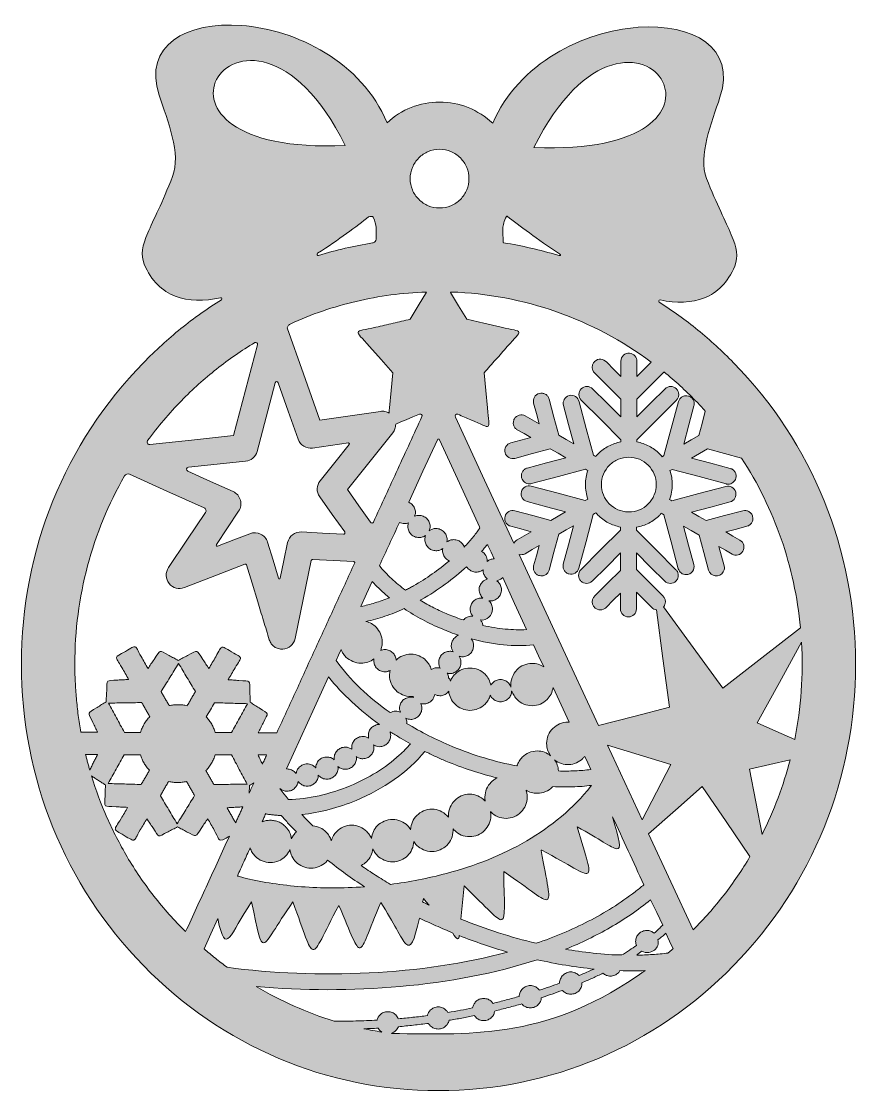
# Model space of a CAD drawing. Header units: inches. Extents: x 5 to 12.8, y -17.8 to -7.7.
import ezdxf

# ---------------------------------------------------------------- set-up
doc = ezdxf.new("R2010")
doc.units = ezdxf.units.IN
doc.header["$MEASUREMENT"] = 0
doc.layers.add('_U+0421_U+043B_U+043E_U+0439 1', color=7, linetype='Continuous')

# ---------------------------------------------------------------- blocks, each defined once
blk = doc.blocks.new('block 2')
at = {"layer": '_U+0421_U+043B_U+043E_U+0439 1', "true_color": 0xffffff}
h = blk.add_hatch(color=7, dxfattribs=at)
edge = h.paths.add_edge_path()
edge.add_spline(control_points=[(8.275, -9.581), (8.294, -9.622), (8.301, -9.65), (8.304, -9.679), (8.306, -9.709), (8.303, -9.74), (8.302, -9.786), (8.302, -9.795), (8.298, -9.803), (8.293, -9.81), (8.287, -9.816), (8.279, -9.821), (8.27, -9.822), (8.184, -9.836), (8.099, -9.853), (8.014, -9.873), (7.93, -9.892), (7.846, -9.915), (7.763, -9.94), (7.757, -9.942), (7.752, -9.939), (7.749, -9.934), (7.747, -9.929), (7.748, -9.923), (7.754, -9.92), (7.853, -9.856), (7.945, -9.792), (8.026, -9.734), (8.108, -9.675), (8.178, -9.621), (8.233, -9.578), (8.238, -9.574), (8.247, -9.573), (8.256, -9.574), (8.265, -9.574), (8.273, -9.577), (8.275, -9.581)], knot_values=[0, 0, 0, 0, 1, 1, 1, 2, 2, 2, 3, 3, 3, 4, 4, 4, 5, 5, 5, 6, 6, 6, 7, 7, 7, 8, 8, 8, 9, 9, 9, 10, 10, 10, 11, 11, 11, 12, 12, 12, 12], degree=3, periodic=1)
edge = h.paths.add_edge_path()
edge.add_spline(control_points=[(6.804, -8.29), (6.875, -8.152), (7.058, -8.066), (7.283, -8.135), (7.508, -8.204), (7.775, -8.428), (8.013, -8.909), (7.476, -8.932), (7.141, -8.842), (6.957, -8.713), (6.773, -8.584), (6.739, -8.418), (6.804, -8.29), (6.804, -8.29), (6.804, -8.29), (6.804, -8.29), (6.804, -8.29), (6.804, -8.29), (6.804, -8.29)], knot_values=[0, 0, 0, 0, 1, 1, 1, 2, 2, 2, 3, 3, 3, 4, 4, 4, 5, 5, 5, 6, 6, 6, 6], degree=3, periodic=1)
edge = h.paths.add_edge_path()
edge.add_spline(control_points=[(10.008, -9.938), (9.925, -9.913), (9.842, -9.891), (9.757, -9.871), (9.673, -9.852), (9.588, -9.835), (9.502, -9.821), (9.5, -9.821), (9.499, -9.82), (9.498, -9.819), (9.497, -9.818), (9.496, -9.816), (9.496, -9.815), (9.496, -9.764), (9.492, -9.726), (9.493, -9.689), (9.495, -9.653), (9.503, -9.618), (9.526, -9.575), (9.527, -9.573), (9.528, -9.572), (9.53, -9.571), (9.532, -9.571), (9.535, -9.571), (9.536, -9.573), (9.589, -9.614), (9.659, -9.668), (9.742, -9.729), (9.825, -9.79), (9.921, -9.857), (10.025, -9.925), (10.035, -9.931), (10.037, -9.936), (10.033, -9.939), (10.029, -9.942), (10.02, -9.942), (10.008, -9.938)], knot_values=[0, 0, 0, 0, 1, 1, 1, 2, 2, 2, 3, 3, 3, 4, 4, 4, 5, 5, 5, 6, 6, 6, 7, 7, 7, 8, 8, 8, 9, 9, 9, 10, 10, 10, 11, 11, 11, 12, 12, 12, 12], degree=3, periodic=1)
edge = h.paths.add_edge_path()
edge.add_spline(control_points=[(10.993, -8.307), (11.058, -8.435), (11.025, -8.602), (10.841, -8.73), (10.657, -8.859), (10.322, -8.95), (9.785, -8.926), (10.023, -8.446), (10.29, -8.222), (10.515, -8.153), (10.74, -8.084), (10.923, -8.169), (10.993, -8.307), (10.993, -8.307), (10.993, -8.307), (10.993, -8.307), (10.993, -8.307), (10.993, -8.307), (10.993, -8.307)], knot_values=[0, 0, 0, 0, 1, 1, 1, 2, 2, 2, 3, 3, 3, 4, 4, 4, 5, 5, 5, 6, 6, 6, 6], degree=3, periodic=1)
edge = h.paths.add_edge_path()
edge.add_spline(control_points=[(11.808, -14.762), (11.808, -14.762), (12, -14.717), (12, -14.717), (12, -14.717), (12.191, -14.672), (12.191, -14.672), (12.159, -14.794), (12.121, -14.913), (12.077, -15.03), (12.033, -15.148), (11.983, -15.262), (11.927, -15.374), (11.927, -15.374), (11.868, -15.068), (11.868, -15.068), (11.868, -15.068), (11.808, -14.762), (11.808, -14.762)], knot_values=[0, 0, 0, 0, 1, 1, 1, 2, 2, 2, 3, 3, 3, 4, 4, 4, 5, 5, 5, 6, 6, 6, 6], degree=3, periodic=1)
edge = h.paths.add_edge_path()
edge.add_spline(control_points=[(8.189, -17.197), (8.211, -17.196), (8.233, -17.196), (8.255, -17.195), (8.278, -17.194), (8.3, -17.193), (8.322, -17.192), (8.326, -17.199), (8.331, -17.206), (8.336, -17.212), (8.342, -17.218), (8.349, -17.223), (8.356, -17.228), (8.328, -17.224), (8.3, -17.219), (8.272, -17.214), (8.244, -17.208), (8.216, -17.203), (8.189, -17.197), (8.189, -17.197), (8.189, -17.197), (8.189, -17.197), (8.189, -17.197), (8.189, -17.197), (8.189, -17.197)], knot_values=[0, 0, 0, 0, 1, 1, 1, 2, 2, 2, 3, 3, 3, 4, 4, 4, 5, 5, 5, 6, 6, 6, 7, 7, 7, 8, 8, 8, 8], degree=3, periodic=1)
edge = h.paths.add_edge_path()
edge.add_spline(control_points=[(9.814, -16.549), (9.905, -16.569), (9.995, -16.587), (10.084, -16.602), (10.174, -16.616), (10.262, -16.628), (10.35, -16.637), (10.327, -16.647), (10.304, -16.657), (10.281, -16.667), (10.257, -16.678), (10.233, -16.688), (10.209, -16.698), (10.209, -16.698), (10.207, -16.697), (10.207, -16.697), (10.207, -16.697), (10.206, -16.695), (10.206, -16.695), (10.196, -16.686), (10.185, -16.678), (10.172, -16.673), (10.159, -16.667), (10.145, -16.664), (10.131, -16.664), (10.117, -16.664), (10.103, -16.667), (10.091, -16.673), (10.078, -16.678), (10.067, -16.686), (10.058, -16.695), (10.048, -16.704), (10.04, -16.715), (10.035, -16.728), (10.029, -16.741), (10.026, -16.754), (10.026, -16.768), (10.026, -16.768), (10.026, -16.769), (10.026, -16.769), (10.026, -16.769), (10.026, -16.77), (10.026, -16.77), (9.996, -16.781), (9.965, -16.792), (9.933, -16.803), (9.901, -16.814), (9.868, -16.825), (9.835, -16.836), (9.834, -16.833), (9.832, -16.831), (9.831, -16.829), (9.829, -16.827), (9.827, -16.825), (9.825, -16.823), (9.816, -16.814), (9.805, -16.806), (9.792, -16.801), (9.78, -16.795), (9.766, -16.792), (9.751, -16.792), (9.736, -16.792), (9.723, -16.795), (9.71, -16.801), (9.698, -16.806), (9.687, -16.814), (9.677, -16.823), (9.668, -16.832), (9.661, -16.843), (9.655, -16.855), (9.65, -16.867), (9.647, -16.88), (9.647, -16.894), (9.607, -16.905), (9.566, -16.916), (9.525, -16.927), (9.484, -16.938), (9.442, -16.949), (9.401, -16.959), (9.398, -16.956), (9.396, -16.953), (9.394, -16.95), (9.392, -16.947), (9.389, -16.945), (9.387, -16.943), (9.377, -16.934), (9.366, -16.926), (9.354, -16.921), (9.342, -16.916), (9.328, -16.913), (9.313, -16.913), (9.299, -16.913), (9.285, -16.916), (9.272, -16.921), (9.26, -16.926), (9.249, -16.934), (9.239, -16.943), (9.232, -16.951), (9.225, -16.96), (9.22, -16.969), (9.215, -16.979), (9.211, -16.989), (9.209, -17.001), (9.172, -17.009), (9.134, -17.017), (9.095, -17.024), (9.057, -17.031), (9.017, -17.037), (8.978, -17.044), (8.975, -17.04), (8.972, -17.037), (8.969, -17.033), (8.966, -17.029), (8.963, -17.026), (8.959, -17.023), (8.951, -17.013), (8.94, -17.005), (8.927, -17), (8.915, -16.995), (8.901, -16.992), (8.886, -16.992), (8.872, -16.992), (8.859, -16.995), (8.846, -17), (8.833, -17.005), (8.822, -17.013), (8.812, -17.023), (8.805, -17.03), (8.8, -17.038), (8.795, -17.046), (8.791, -17.055), (8.787, -17.064), (8.785, -17.074), (8.74, -17.08), (8.695, -17.085), (8.649, -17.09), (8.603, -17.095), (8.557, -17.099), (8.51, -17.104), (8.508, -17.097), (8.505, -17.09), (8.501, -17.084), (8.497, -17.078), (8.492, -17.073), (8.488, -17.068), (8.478, -17.058), (8.466, -17.05), (8.454, -17.045), (8.441, -17.04), (8.427, -17.037), (8.413, -17.037), (8.399, -17.037), (8.385, -17.04), (8.372, -17.045), (8.36, -17.05), (8.349, -17.058), (8.34, -17.068), (8.332, -17.074), (8.326, -17.082), (8.321, -17.09), (8.317, -17.098), (8.314, -17.107), (8.312, -17.117), (8.246, -17.12), (8.179, -17.123), (8.112, -17.124), (8.045, -17.126), (7.977, -17.126), (7.909, -17.125), (7.781, -17.086), (7.656, -17.039), (7.533, -16.985), (7.411, -16.931), (7.292, -16.869), (7.176, -16.8), (7.611, -16.84), (8.077, -16.841), (8.53, -16.801), (8.984, -16.76), (9.426, -16.677), (9.814, -16.549), (9.814, -16.549), (9.814, -16.549), (9.814, -16.549), (9.814, -16.549), (9.814, -16.549), (9.814, -16.549)], knot_values=[0, 0, 0, 0, 1, 1, 1, 2, 2, 2, 3, 3, 3, 4, 4, 4, 5, 5, 5, 6, 6, 6, 7, 7, 7, 8, 8, 8, 9, 9, 9, 10, 10, 10, 11, 11, 11, 12, 12, 12, 13, 13, 13, 14, 14, 14, 15, 15, 15, 16, 16, 16, 17, 17, 17, 18, 18, 18, 19, 19, 19, 20, 20, 20, 21, 21, 21, 22, 22, 22, 23, 23, 23, 24, 24, 24, 25, 25, 25, 26, 26, 26, 27, 27, 27, 28, 28, 28, 29, 29, 29, 30, 30, 30, 31, 31, 31, 32, 32, 32, 33, 33, 33, 34, 34, 34, 35, 35, 35, 36, 36, 36, 37, 37, 37, 38, 38, 38, 39, 39, 39, 40, 40, 40, 41, 41, 41, 42, 42, 42, 43, 43, 43, 44, 44, 44, 45, 45, 45, 46, 46, 46, 47, 47, 47, 48, 48, 48, 49, 49, 49, 50, 50, 50, 51, 51, 51, 52, 52, 52, 53, 53, 53, 54, 54, 54, 55, 55, 55, 56, 56, 56, 57, 57, 57, 58, 58, 58, 59, 59, 59, 60, 60, 60, 61, 61, 61, 62, 62, 62, 62], degree=3, periodic=1)
edge = h.paths.add_edge_path()
edge.add_spline(control_points=[(6.816, -16.164), (6.855, -16.35), (6.883, -16.386), (6.927, -16.337), (6.971, -16.289), (7.031, -16.156), (7.134, -16.006), (7.192, -16.284), (7.208, -16.402), (7.25, -16.391), (7.291, -16.38), (7.359, -16.241), (7.521, -16.006), (7.632, -16.301), (7.667, -16.449), (7.71, -16.454), (7.753, -16.458), (7.805, -16.318), (7.952, -16.039), (8.071, -16.313), (8.112, -16.444), (8.152, -16.438), (8.191, -16.432), (8.23, -16.288), (8.346, -16.012), (8.471, -16.202), (8.537, -16.353), (8.583, -16.4), (8.63, -16.446), (8.658, -16.387), (8.709, -16.158), (8.761, -16.184), (8.813, -16.207), (8.865, -16.23), (8.918, -16.253), (8.97, -16.276), (9.023, -16.299), (9.043, -16.336), (9.058, -16.351), (9.067, -16.352), (9.077, -16.353), (9.082, -16.341), (9.084, -16.323), (9.159, -16.352), (9.234, -16.38), (9.31, -16.406), (9.385, -16.432), (9.461, -16.456), (9.537, -16.478), (9.137, -16.587), (8.69, -16.651), (8.237, -16.673), (7.784, -16.696), (7.325, -16.677), (6.904, -16.62), (6.867, -16.593), (6.83, -16.565), (6.794, -16.536), (6.758, -16.507), (6.722, -16.477), (6.687, -16.447), (6.687, -16.447), (6.751, -16.305), (6.751, -16.305), (6.751, -16.305), (6.816, -16.164), (6.816, -16.164)], knot_values=[0, 0, 0, 0, 1, 1, 1, 2, 2, 2, 3, 3, 3, 4, 4, 4, 5, 5, 5, 6, 6, 6, 7, 7, 7, 8, 8, 8, 9, 9, 9, 10, 10, 10, 11, 11, 11, 12, 12, 12, 13, 13, 13, 14, 14, 14, 15, 15, 15, 16, 16, 16, 17, 17, 17, 18, 18, 18, 19, 19, 19, 20, 20, 20, 21, 21, 21, 22, 22, 22, 22], degree=3, periodic=1)
edge = h.paths.add_edge_path()
edge.add_spline(control_points=[(5.687, -14.623), (5.681, -14.635), (5.675, -14.647), (5.669, -14.66), (5.663, -14.672), (5.657, -14.684), (5.65, -14.696), (5.644, -14.708), (5.638, -14.721), (5.632, -14.733), (5.626, -14.745), (5.62, -14.757), (5.614, -14.769), (5.61, -14.757), (5.607, -14.745), (5.604, -14.733), (5.6, -14.721), (5.597, -14.708), (5.593, -14.696), (5.59, -14.684), (5.587, -14.672), (5.584, -14.659), (5.581, -14.647), (5.578, -14.635), (5.575, -14.622), (5.584, -14.622), (5.593, -14.622), (5.603, -14.623), (5.612, -14.623), (5.622, -14.623), (5.631, -14.623), (5.64, -14.623), (5.65, -14.623), (5.659, -14.623), (5.668, -14.623), (5.678, -14.623), (5.687, -14.623), (5.687, -14.623), (5.687, -14.623), (5.687, -14.623), (5.687, -14.623), (5.687, -14.623), (5.687, -14.623)], knot_values=[0, 0, 0, 0, 1, 1, 1, 2, 2, 2, 3, 3, 3, 4, 4, 4, 5, 5, 5, 6, 6, 6, 7, 7, 7, 8, 8, 8, 9, 9, 9, 10, 10, 10, 11, 11, 11, 12, 12, 12, 13, 13, 13, 14, 14, 14, 14], degree=3, periodic=1)
edge = h.paths.add_edge_path()
edge.add_spline(control_points=[(6.175, -14.772), (6.168, -14.783), (6.162, -14.794), (6.155, -14.805), (6.149, -14.816), (6.142, -14.827), (6.136, -14.838), (6.129, -14.849), (6.122, -14.861), (6.116, -14.872), (6.109, -14.883), (6.103, -14.894), (6.096, -14.905), (6.071, -14.904), (6.045, -14.903), (6.019, -14.903), (5.993, -14.902), (5.967, -14.901), (5.941, -14.9), (5.915, -14.9), (5.89, -14.899), (5.864, -14.898), (5.838, -14.897), (5.812, -14.896), (5.786, -14.895), (5.799, -14.873), (5.811, -14.85), (5.824, -14.828), (5.837, -14.805), (5.849, -14.783), (5.862, -14.76), (5.874, -14.738), (5.887, -14.715), (5.899, -14.693), (5.912, -14.67), (5.925, -14.648), (5.937, -14.625), (5.95, -14.625), (5.963, -14.625), (5.976, -14.625), (5.988, -14.625), (6.001, -14.625), (6.014, -14.625), (6.027, -14.626), (6.039, -14.626), (6.052, -14.626), (6.065, -14.626), (6.078, -14.626), (6.09, -14.626), (6.094, -14.639), (6.099, -14.653), (6.105, -14.666), (6.11, -14.679), (6.117, -14.692), (6.124, -14.704), (6.131, -14.716), (6.139, -14.728), (6.148, -14.739), (6.156, -14.751), (6.165, -14.762), (6.175, -14.772), (6.175, -14.772), (6.175, -14.772), (6.175, -14.772), (6.175, -14.772), (6.175, -14.772), (6.175, -14.772)], knot_values=[0, 0, 0, 0, 1, 1, 1, 2, 2, 2, 3, 3, 3, 4, 4, 4, 5, 5, 5, 6, 6, 6, 7, 7, 7, 8, 8, 8, 9, 9, 9, 10, 10, 10, 11, 11, 11, 12, 12, 12, 13, 13, 13, 14, 14, 14, 15, 15, 15, 16, 16, 16, 17, 17, 17, 18, 18, 18, 19, 19, 19, 20, 20, 20, 21, 21, 21, 22, 22, 22, 22], degree=3, periodic=1)
edge = h.paths.add_edge_path()
edge.add_spline(control_points=[(6.09, -14.416), (6.078, -14.416), (6.065, -14.416), (6.053, -14.416), (6.04, -14.416), (6.027, -14.416), (6.015, -14.416), (6.002, -14.416), (5.989, -14.416), (5.977, -14.416), (5.964, -14.416), (5.951, -14.416), (5.939, -14.416), (5.926, -14.393), (5.914, -14.37), (5.901, -14.348), (5.889, -14.325), (5.877, -14.302), (5.865, -14.279), (5.852, -14.256), (5.84, -14.233), (5.827, -14.21), (5.815, -14.187), (5.803, -14.164), (5.79, -14.141), (5.816, -14.141), (5.842, -14.14), (5.868, -14.14), (5.894, -14.14), (5.92, -14.139), (5.946, -14.139), (5.972, -14.138), (5.998, -14.138), (6.024, -14.137), (6.05, -14.137), (6.076, -14.137), (6.102, -14.136), (6.109, -14.147), (6.115, -14.158), (6.121, -14.169), (6.128, -14.18), (6.134, -14.191), (6.14, -14.202), (6.146, -14.213), (6.153, -14.224), (6.159, -14.235), (6.165, -14.246), (6.171, -14.257), (6.178, -14.268), (6.168, -14.278), (6.158, -14.289), (6.15, -14.3), (6.141, -14.312), (6.133, -14.324), (6.125, -14.337), (6.118, -14.35), (6.111, -14.363), (6.105, -14.376), (6.099, -14.389), (6.094, -14.403), (6.09, -14.416), (6.09, -14.416), (6.09, -14.416), (6.09, -14.416), (6.09, -14.416), (6.09, -14.416), (6.09, -14.416)], knot_values=[0, 0, 0, 0, 1, 1, 1, 2, 2, 2, 3, 3, 3, 4, 4, 4, 5, 5, 5, 6, 6, 6, 7, 7, 7, 8, 8, 8, 9, 9, 9, 10, 10, 10, 11, 11, 11, 12, 12, 12, 13, 13, 13, 14, 14, 14, 15, 15, 15, 16, 16, 16, 17, 17, 17, 18, 18, 18, 19, 19, 19, 20, 20, 20, 21, 21, 21, 22, 22, 22, 22], degree=3, periodic=1)
edge = h.paths.add_edge_path()
edge.add_spline(control_points=[(6.598, -15.009), (6.585, -15.031), (6.571, -15.053), (6.557, -15.075), (6.544, -15.097), (6.53, -15.119), (6.517, -15.142), (6.503, -15.164), (6.489, -15.186), (6.476, -15.208), (6.462, -15.23), (6.448, -15.252), (6.435, -15.274), (6.422, -15.252), (6.408, -15.23), (6.395, -15.208), (6.382, -15.186), (6.369, -15.164), (6.356, -15.142), (6.343, -15.12), (6.329, -15.098), (6.316, -15.076), (6.303, -15.054), (6.29, -15.032), (6.277, -15.01), (6.283, -14.999), (6.29, -14.988), (6.296, -14.977), (6.303, -14.966), (6.309, -14.955), (6.315, -14.943), (6.322, -14.932), (6.328, -14.921), (6.335, -14.91), (6.341, -14.898), (6.348, -14.887), (6.354, -14.876), (6.368, -14.88), (6.382, -14.882), (6.396, -14.884), (6.41, -14.886), (6.424, -14.887), (6.438, -14.887), (6.453, -14.887), (6.467, -14.886), (6.481, -14.884), (6.495, -14.883), (6.509, -14.88), (6.523, -14.877), (6.529, -14.888), (6.536, -14.899), (6.542, -14.91), (6.548, -14.921), (6.554, -14.932), (6.561, -14.943), (6.567, -14.954), (6.573, -14.965), (6.579, -14.976), (6.586, -14.987), (6.592, -14.998), (6.598, -15.009), (6.598, -15.009), (6.598, -15.009), (6.598, -15.009), (6.598, -15.009), (6.598, -15.009), (6.598, -15.009)], knot_values=[0, 0, 0, 0, 1, 1, 1, 2, 2, 2, 3, 3, 3, 4, 4, 4, 5, 5, 5, 6, 6, 6, 7, 7, 7, 8, 8, 8, 9, 9, 9, 10, 10, 10, 11, 11, 11, 12, 12, 12, 13, 13, 13, 14, 14, 14, 15, 15, 15, 16, 16, 16, 17, 17, 17, 18, 18, 18, 19, 19, 19, 20, 20, 20, 21, 21, 21, 22, 22, 22, 22], degree=3, periodic=1)
edge = h.paths.add_edge_path()
edge.add_spline(control_points=[(6.528, -14.166), (6.515, -14.163), (6.501, -14.16), (6.487, -14.158), (6.472, -14.157), (6.458, -14.156), (6.444, -14.156), (6.43, -14.156), (6.415, -14.156), (6.401, -14.158), (6.387, -14.16), (6.373, -14.162), (6.36, -14.165), (6.354, -14.154), (6.347, -14.143), (6.341, -14.132), (6.335, -14.121), (6.328, -14.11), (6.322, -14.099), (6.316, -14.088), (6.309, -14.077), (6.303, -14.066), (6.297, -14.055), (6.29, -14.044), (6.284, -14.033), (6.298, -14.011), (6.312, -13.989), (6.325, -13.967), (6.339, -13.945), (6.353, -13.923), (6.366, -13.901), (6.38, -13.879), (6.394, -13.857), (6.407, -13.835), (6.421, -13.813), (6.435, -13.791), (6.448, -13.769), (6.461, -13.791), (6.475, -13.813), (6.488, -13.835), (6.501, -13.857), (6.514, -13.879), (6.527, -13.901), (6.54, -13.923), (6.554, -13.945), (6.567, -13.967), (6.58, -13.989), (6.593, -14.01), (6.606, -14.032), (6.6, -14.043), (6.593, -14.055), (6.587, -14.066), (6.58, -14.077), (6.574, -14.088), (6.567, -14.099), (6.561, -14.11), (6.554, -14.122), (6.548, -14.133), (6.541, -14.144), (6.535, -14.155), (6.528, -14.166), (6.528, -14.166), (6.528, -14.166), (6.528, -14.166), (6.528, -14.166), (6.528, -14.166), (6.528, -14.166)], knot_values=[0, 0, 0, 0, 1, 1, 1, 2, 2, 2, 3, 3, 3, 4, 4, 4, 5, 5, 5, 6, 6, 6, 7, 7, 7, 8, 8, 8, 9, 9, 9, 10, 10, 10, 11, 11, 11, 12, 12, 12, 13, 13, 13, 14, 14, 14, 15, 15, 15, 16, 16, 16, 17, 17, 17, 18, 18, 18, 19, 19, 19, 20, 20, 20, 21, 21, 21, 22, 22, 22, 22], degree=3, periodic=1)
edge = h.paths.add_edge_path()
edge.add_spline(control_points=[(6.965, -11.631), (6.965, -11.631), (6.571, -11.672), (6.571, -11.672), (6.571, -11.672), (6.177, -11.714), (6.177, -11.714), (6.167, -11.715), (6.159, -11.71), (6.155, -11.703), (6.151, -11.696), (6.151, -11.686), (6.156, -11.678), (6.205, -11.613), (6.256, -11.548), (6.309, -11.486), (6.362, -11.423), (6.417, -11.362), (6.475, -11.303), (6.58, -11.196), (6.69, -11.097), (6.805, -11.006), (6.92, -10.915), (7.04, -10.832), (7.164, -10.758), (7.171, -10.754), (7.178, -10.755), (7.183, -10.759), (7.189, -10.763), (7.192, -10.77), (7.19, -10.778), (7.19, -10.778), (7.078, -11.204), (7.078, -11.204), (7.078, -11.204), (6.965, -11.631), (6.965, -11.631)], knot_values=[0, 0, 0, 0, 1, 1, 1, 2, 2, 2, 3, 3, 3, 4, 4, 4, 5, 5, 5, 6, 6, 6, 7, 7, 7, 8, 8, 8, 9, 9, 9, 10, 10, 10, 11, 11, 11, 12, 12, 12, 12], degree=3, periodic=1)
edge = h.paths.add_edge_path()
edge.add_spline(control_points=[(8.775, -10.286), (8.775, -10.286), (8.699, -10.413), (8.699, -10.413), (8.699, -10.413), (8.624, -10.539), (8.624, -10.539), (8.57, -10.551), (8.516, -10.564), (8.462, -10.576), (8.409, -10.588), (8.355, -10.601), (8.301, -10.613), (8.192, -10.638), (8.14, -10.641), (8.134, -10.66), (8.128, -10.678), (8.168, -10.711), (8.242, -10.795), (8.242, -10.795), (8.351, -10.918), (8.351, -10.918), (8.351, -10.918), (8.459, -11.042), (8.459, -11.042), (8.459, -11.042), (8.444, -11.206), (8.444, -11.206), (8.444, -11.206), (8.429, -11.371), (8.429, -11.371), (8.429, -11.371), (8.427, -11.395), (8.427, -11.395), (8.427, -11.395), (8.425, -11.419), (8.425, -11.419), (8.413, -11.412), (8.4, -11.407), (8.386, -11.404), (8.373, -11.401), (8.358, -11.401), (8.344, -11.403), (8.344, -11.403), (8.059, -11.444), (8.059, -11.444), (8.059, -11.444), (7.774, -11.485), (7.774, -11.485), (7.774, -11.485), (7.622, -11.052), (7.622, -11.052), (7.622, -11.052), (7.469, -10.619), (7.469, -10.619), (7.468, -10.616), (7.472, -10.608), (7.477, -10.601), (7.482, -10.594), (7.489, -10.586), (7.495, -10.584), (7.694, -10.492), (7.902, -10.421), (8.116, -10.371), (8.33, -10.32), (8.55, -10.291), (8.773, -10.283), (8.774, -10.283), (8.774, -10.284), (8.775, -10.285), (8.775, -10.286), (8.775, -10.286), (8.775, -10.286)], knot_values=[0, 0, 0, 0, 1, 1, 1, 2, 2, 2, 3, 3, 3, 4, 4, 4, 5, 5, 5, 6, 6, 6, 7, 7, 7, 8, 8, 8, 9, 9, 9, 10, 10, 10, 11, 11, 11, 12, 12, 12, 13, 13, 13, 14, 14, 14, 15, 15, 15, 16, 16, 16, 17, 17, 17, 18, 18, 18, 19, 19, 19, 20, 20, 20, 21, 21, 21, 22, 22, 22, 23, 23, 23, 24, 24, 24, 24], degree=3, periodic=1)
edge = h.paths.add_edge_path()
edge.add_spline(control_points=[(10.752, -11.075), (10.752, -11.075), (10.752, -11.005), (10.752, -11.005), (10.752, -11.005), (10.752, -10.935), (10.752, -10.935), (10.752, -10.915), (10.745, -10.897), (10.733, -10.883), (10.721, -10.868), (10.704, -10.859), (10.684, -10.857), (10.662, -10.854), (10.641, -10.862), (10.626, -10.876), (10.61, -10.889), (10.601, -10.909), (10.601, -10.931), (10.601, -10.931), (10.601, -11.003), (10.601, -11.003), (10.601, -11.003), (10.601, -11.075), (10.601, -11.075), (10.601, -11.075), (10.535, -11.009), (10.535, -11.009), (10.535, -11.009), (10.469, -10.943), (10.469, -10.943), (10.453, -10.927), (10.433, -10.916), (10.413, -10.914), (10.393, -10.912), (10.372, -10.918), (10.354, -10.936), (10.347, -10.943), (10.342, -10.951), (10.338, -10.96), (10.334, -10.97), (10.332, -10.979), (10.332, -10.989), (10.332, -10.999), (10.334, -11.009), (10.338, -11.018), (10.342, -11.027), (10.347, -11.036), (10.354, -11.043), (10.354, -11.043), (10.478, -11.166), (10.478, -11.166), (10.478, -11.166), (10.601, -11.288), (10.601, -11.288), (10.601, -11.288), (10.601, -11.372), (10.601, -11.372), (10.601, -11.372), (10.601, -11.456), (10.601, -11.456), (10.601, -11.456), (10.469, -11.324), (10.469, -11.324), (10.469, -11.324), (10.336, -11.192), (10.336, -11.192), (10.322, -11.177), (10.302, -11.17), (10.283, -11.17), (10.263, -11.17), (10.244, -11.177), (10.229, -11.192), (10.215, -11.207), (10.208, -11.226), (10.208, -11.245), (10.208, -11.265), (10.215, -11.284), (10.229, -11.298), (10.229, -11.298), (10.415, -11.484), (10.415, -11.484), (10.415, -11.484), (10.601, -11.669), (10.601, -11.669), (10.601, -11.669), (10.601, -11.68), (10.601, -11.68), (10.601, -11.68), (10.601, -11.69), (10.601, -11.69), (10.561, -11.697), (10.522, -11.71), (10.486, -11.729), (10.45, -11.748), (10.417, -11.773), (10.388, -11.802), (10.384, -11.806), (10.38, -11.81), (10.376, -11.814), (10.372, -11.819), (10.369, -11.823), (10.365, -11.827), (10.365, -11.827), (10.354, -11.821), (10.354, -11.821), (10.354, -11.821), (10.344, -11.815), (10.344, -11.815), (10.344, -11.815), (10.277, -11.564), (10.277, -11.564), (10.277, -11.564), (10.21, -11.314), (10.21, -11.314), (10.204, -11.293), (10.192, -11.275), (10.175, -11.264), (10.159, -11.253), (10.138, -11.249), (10.116, -11.255), (10.096, -11.261), (10.08, -11.274), (10.07, -11.291), (10.061, -11.308), (10.057, -11.328), (10.063, -11.348), (10.063, -11.348), (10.111, -11.528), (10.111, -11.528), (10.111, -11.528), (10.16, -11.708), (10.16, -11.708), (10.16, -11.708), (10.089, -11.668), (10.089, -11.668), (10.089, -11.668), (10.019, -11.627), (10.019, -11.627), (10.019, -11.627), (9.973, -11.458), (9.973, -11.458), (9.973, -11.458), (9.928, -11.288), (9.928, -11.288), (9.925, -11.279), (9.921, -11.27), (9.915, -11.262), (9.909, -11.254), (9.901, -11.247), (9.892, -11.242), (9.884, -11.237), (9.874, -11.234), (9.865, -11.233), (9.855, -11.232), (9.845, -11.232), (9.836, -11.235), (9.815, -11.24), (9.799, -11.253), (9.79, -11.27), (9.78, -11.286), (9.777, -11.307), (9.782, -11.327), (9.782, -11.327), (9.808, -11.424), (9.808, -11.424), (9.808, -11.424), (9.834, -11.521), (9.834, -11.521), (9.834, -11.521), (9.769, -11.484), (9.769, -11.484), (9.769, -11.484), (9.704, -11.446), (9.704, -11.446), (9.704, -11.446), (9.704, -11.446), (9.704, -11.446), (9.704, -11.446), (9.704, -11.446), (9.704, -11.446), (9.686, -11.436), (9.665, -11.434), (9.646, -11.439), (9.628, -11.444), (9.611, -11.456), (9.601, -11.474), (9.596, -11.483), (9.593, -11.492), (9.592, -11.502), (9.591, -11.511), (9.591, -11.521), (9.594, -11.531), (9.596, -11.54), (9.601, -11.549), (9.607, -11.557), (9.613, -11.565), (9.62, -11.571), (9.629, -11.576), (9.629, -11.576), (9.692, -11.612), (9.692, -11.612), (9.692, -11.612), (9.755, -11.648), (9.755, -11.648), (9.755, -11.648), (9.661, -11.673), (9.661, -11.673), (9.661, -11.673), (9.567, -11.698), (9.567, -11.698), (9.567, -11.698), (9.567, -11.698), (9.567, -11.698), (9.567, -11.698), (9.567, -11.698), (9.567, -11.698), (9.547, -11.704), (9.531, -11.717), (9.521, -11.734), (9.512, -11.751), (9.509, -11.771), (9.514, -11.791), (9.519, -11.811), (9.532, -11.827), (9.549, -11.836), (9.566, -11.846), (9.586, -11.849), (9.606, -11.844), (9.606, -11.844), (9.773, -11.8), (9.773, -11.8), (9.773, -11.8), (9.939, -11.755), (9.939, -11.755), (9.939, -11.755), (10.012, -11.797), (10.012, -11.797), (10.012, -11.797), (10.085, -11.839), (10.085, -11.839), (10.085, -11.839), (9.904, -11.887), (9.904, -11.887), (9.904, -11.887), (9.723, -11.935), (9.723, -11.935), (9.723, -11.935), (9.723, -11.935), (9.723, -11.935), (9.723, -11.935), (9.723, -11.935), (9.723, -11.935), (9.713, -11.938), (9.704, -11.942), (9.696, -11.948), (9.689, -11.954), (9.682, -11.962), (9.677, -11.971), (9.672, -11.979), (9.668, -11.988), (9.667, -11.998), (9.666, -12.008), (9.667, -12.018), (9.669, -12.027), (9.674, -12.044), (9.684, -12.058), (9.697, -12.068), (9.709, -12.078), (9.725, -12.083), (9.742, -12.083), (9.745, -12.083), (9.749, -12.083), (9.752, -12.083), (9.755, -12.082), (9.758, -12.082), (9.762, -12.081), (9.762, -12.081), (10.015, -12.013), (10.015, -12.013), (10.015, -12.013), (10.269, -11.945), (10.269, -11.945), (10.269, -11.945), (10.28, -11.951), (10.28, -11.951), (10.28, -11.951), (10.291, -11.957), (10.291, -11.957), (10.283, -11.978), (10.278, -12), (10.274, -12.022), (10.27, -12.044), (10.268, -12.067), (10.268, -12.09), (10.268, -12.113), (10.27, -12.136), (10.274, -12.159), (10.278, -12.182), (10.284, -12.204), (10.292, -12.226), (10.292, -12.226), (10.28, -12.233), (10.28, -12.233), (10.28, -12.233), (10.267, -12.24), (10.267, -12.24), (10.267, -12.24), (10.013, -12.172), (10.013, -12.172), (10.013, -12.172), (9.76, -12.104), (9.76, -12.104), (9.74, -12.099), (9.719, -12.102), (9.702, -12.112), (9.686, -12.121), (9.673, -12.137), (9.667, -12.157), (9.662, -12.177), (9.665, -12.198), (9.675, -12.214), (9.685, -12.231), (9.701, -12.244), (9.721, -12.25), (9.721, -12.25), (9.902, -12.298), (9.902, -12.298), (9.902, -12.298), (10.083, -12.346), (10.083, -12.346), (10.083, -12.346), (10.013, -12.386), (10.013, -12.386), (10.013, -12.386), (9.944, -12.426), (9.944, -12.426), (9.944, -12.426), (9.775, -12.381), (9.775, -12.381), (9.775, -12.381), (9.606, -12.336), (9.606, -12.336), (9.586, -12.331), (9.566, -12.334), (9.549, -12.344), (9.532, -12.353), (9.519, -12.369), (9.514, -12.389), (9.511, -12.399), (9.511, -12.409), (9.512, -12.418), (9.513, -12.428), (9.516, -12.437), (9.521, -12.446), (9.526, -12.455), (9.533, -12.462), (9.541, -12.468), (9.548, -12.474), (9.557, -12.479), (9.567, -12.481), (9.567, -12.481), (9.663, -12.507), (9.663, -12.507), (9.663, -12.507), (9.759, -12.533), (9.759, -12.533), (9.759, -12.533), (9.693, -12.571), (9.693, -12.571), (9.693, -12.571), (9.627, -12.609), (9.627, -12.609), (9.62, -12.613), (9.614, -12.618), (9.609, -12.623), (9.604, -12.628), (9.6, -12.635), (9.596, -12.641), (9.596, -12.641), (9.321, -12.049), (9.321, -12.049), (9.321, -12.049), (9.047, -11.457), (9.047, -11.457), (9.043, -11.449), (9.045, -11.44), (9.05, -11.435), (9.055, -11.43), (9.063, -11.427), (9.071, -11.431), (9.092, -11.439), (9.112, -11.448), (9.132, -11.457), (9.152, -11.465), (9.173, -11.474), (9.193, -11.482), (9.295, -11.526), (9.339, -11.554), (9.355, -11.543), (9.37, -11.531), (9.358, -11.482), (9.349, -11.371), (9.349, -11.371), (9.333, -11.206), (9.333, -11.206), (9.333, -11.206), (9.318, -11.042), (9.318, -11.042), (9.354, -11.001), (9.39, -10.959), (9.427, -10.918), (9.463, -10.877), (9.499, -10.836), (9.535, -10.795), (9.609, -10.711), (9.649, -10.678), (9.643, -10.66), (9.637, -10.641), (9.586, -10.638), (9.477, -10.613), (9.477, -10.613), (9.315, -10.576), (9.315, -10.576), (9.315, -10.576), (9.154, -10.539), (9.154, -10.539), (9.154, -10.539), (9.078, -10.413), (9.078, -10.413), (9.078, -10.413), (9.003, -10.287), (9.003, -10.287), (9.003, -10.287), (9.003, -10.286), (9.004, -10.285), (9.005, -10.284), (9.006, -10.283), (9.007, -10.283), (9.349, -10.295), (9.682, -10.358), (9.998, -10.469), (10.314, -10.58), (10.613, -10.738), (10.887, -10.941), (10.887, -10.941), (10.819, -11.008), (10.819, -11.008), (10.819, -11.008), (10.752, -11.075), (10.752, -11.075)], knot_values=[0, 0, 0, 0, 1, 1, 1, 2, 2, 2, 3, 3, 3, 4, 4, 4, 5, 5, 5, 6, 6, 6, 7, 7, 7, 8, 8, 8, 9, 9, 9, 10, 10, 10, 11, 11, 11, 12, 12, 12, 13, 13, 13, 14, 14, 14, 15, 15, 15, 16, 16, 16, 17, 17, 17, 18, 18, 18, 19, 19, 19, 20, 20, 20, 21, 21, 21, 22, 22, 22, 23, 23, 23, 24, 24, 24, 25, 25, 25, 26, 26, 26, 27, 27, 27, 28, 28, 28, 29, 29, 29, 30, 30, 30, 31, 31, 31, 32, 32, 32, 33, 33, 33, 34, 34, 34, 35, 35, 35, 36, 36, 36, 37, 37, 37, 38, 38, 38, 39, 39, 39, 40, 40, 40, 41, 41, 41, 42, 42, 42, 43, 43, 43, 44, 44, 44, 45, 45, 45, 46, 46, 46, 47, 47, 47, 48, 48, 48, 49, 49, 49, 50, 50, 50, 51, 51, 51, 52, 52, 52, 53, 53, 53, 54, 54, 54, 55, 55, 55, 56, 56, 56, 57, 57, 57, 58, 58, 58, 59, 59, 59, 60, 60, 60, 61, 61, 61, 62, 62, 62, 63, 63, 63, 64, 64, 64, 65, 65, 65, 66, 66, 66, 67, 67, 67, 68, 68, 68, 69, 69, 69, 70, 70, 70, 71, 71, 71, 72, 72, 72, 73, 73, 73, 74, 74, 74, 75, 75, 75, 76, 76, 76, 77, 77, 77, 78, 78, 78, 79, 79, 79, 80, 80, 80, 81, 81, 81, 82, 82, 82, 83, 83, 83, 84, 84, 84, 85, 85, 85, 86, 86, 86, 87, 87, 87, 88, 88, 88, 89, 89, 89, 90, 90, 90, 91, 91, 91, 92, 92, 92, 93, 93, 93, 94, 94, 94, 95, 95, 95, 96, 96, 96, 97, 97, 97, 98, 98, 98, 99, 99, 99, 100, 100, 100, 101, 101, 101, 102, 102, 102, 103, 103, 103, 104, 104, 104, 105, 105, 105, 106, 106, 106, 107, 107, 107, 108, 108, 108, 109, 109, 109, 110, 110, 110, 111, 111, 111, 112, 112, 112, 113, 113, 113, 114, 114, 114, 115, 115, 115, 116, 116, 116, 117, 117, 117, 118, 118, 118, 119, 119, 119, 120, 120, 120, 121, 121, 121, 122, 122, 122, 123, 123, 123, 124, 124, 124, 125, 125, 125, 126, 126, 126, 127, 127, 127, 128, 128, 128, 129, 129, 129, 130, 130, 130, 131, 131, 131, 132, 132, 132, 133, 133, 133, 134, 134, 134, 135, 135, 135, 136, 136, 136, 137, 137, 137, 138, 138, 138, 139, 139, 139, 140, 140, 140, 141, 141, 141, 142, 142, 142, 143, 143, 143, 144, 144, 144, 145, 145, 145, 146, 146, 146, 147, 147, 147, 148, 148, 148, 149, 149, 149, 150, 150, 150, 150], degree=3, periodic=1)
edge = h.paths.add_edge_path()
edge.add_spline(control_points=[(11.333, -11.63), (11.333, -11.63), (11.262, -11.671), (11.262, -11.671), (11.262, -11.671), (11.192, -11.712), (11.192, -11.712), (11.192, -11.712), (11.24, -11.531), (11.24, -11.531), (11.24, -11.531), (11.288, -11.351), (11.288, -11.351), (11.291, -11.341), (11.292, -11.331), (11.29, -11.322), (11.289, -11.312), (11.286, -11.303), (11.281, -11.294), (11.275, -11.285), (11.269, -11.278), (11.261, -11.272), (11.253, -11.266), (11.244, -11.261), (11.235, -11.259), (11.225, -11.256), (11.215, -11.256), (11.205, -11.257), (11.195, -11.258), (11.186, -11.261), (11.177, -11.266), (11.169, -11.272), (11.161, -11.278), (11.155, -11.286), (11.149, -11.294), (11.145, -11.302), (11.143, -11.312), (11.143, -11.312), (11.074, -11.565), (11.074, -11.565), (11.074, -11.565), (11.006, -11.818), (11.006, -11.818), (11.006, -11.818), (10.998, -11.823), (10.998, -11.823), (10.998, -11.823), (10.989, -11.829), (10.989, -11.829), (10.985, -11.824), (10.981, -11.819), (10.977, -11.815), (10.973, -11.811), (10.969, -11.806), (10.965, -11.802), (10.935, -11.773), (10.902, -11.748), (10.866, -11.73), (10.83, -11.711), (10.792, -11.697), (10.752, -11.69), (10.752, -11.69), (10.752, -11.679), (10.752, -11.679), (10.752, -11.679), (10.752, -11.669), (10.752, -11.669), (10.752, -11.669), (10.938, -11.484), (10.938, -11.484), (10.938, -11.484), (11.123, -11.298), (11.123, -11.298), (11.13, -11.291), (11.136, -11.283), (11.139, -11.274), (11.143, -11.265), (11.145, -11.255), (11.145, -11.245), (11.145, -11.235), (11.143, -11.226), (11.139, -11.217), (11.136, -11.207), (11.13, -11.199), (11.123, -11.192), (11.108, -11.177), (11.089, -11.17), (11.07, -11.17), (11.05, -11.17), (11.031, -11.177), (11.016, -11.192), (11.016, -11.192), (10.884, -11.324), (10.884, -11.324), (10.884, -11.324), (10.752, -11.456), (10.752, -11.456), (10.752, -11.456), (10.752, -11.372), (10.752, -11.372), (10.752, -11.372), (10.752, -11.288), (10.752, -11.288), (10.752, -11.288), (10.875, -11.165), (10.875, -11.165), (10.875, -11.165), (10.998, -11.043), (10.998, -11.043), (10.999, -11.041), (11.001, -11.04), (11.002, -11.038), (11.003, -11.036), (11.005, -11.035), (11.006, -11.033), (11.057, -11.075), (11.108, -11.118), (11.157, -11.163), (11.207, -11.208), (11.255, -11.255), (11.302, -11.303), (11.318, -11.319), (11.334, -11.336), (11.349, -11.352), (11.364, -11.368), (11.379, -11.385), (11.394, -11.401), (11.394, -11.401), (11.364, -11.516), (11.364, -11.516), (11.364, -11.516), (11.333, -11.63), (11.333, -11.63)], knot_values=[0, 0, 0, 0, 1, 1, 1, 2, 2, 2, 3, 3, 3, 4, 4, 4, 5, 5, 5, 6, 6, 6, 7, 7, 7, 8, 8, 8, 9, 9, 9, 10, 10, 10, 11, 11, 11, 12, 12, 12, 13, 13, 13, 14, 14, 14, 15, 15, 15, 16, 16, 16, 17, 17, 17, 18, 18, 18, 19, 19, 19, 20, 20, 20, 21, 21, 21, 22, 22, 22, 23, 23, 23, 24, 24, 24, 25, 25, 25, 26, 26, 26, 27, 27, 27, 28, 28, 28, 29, 29, 29, 30, 30, 30, 31, 31, 31, 32, 32, 32, 33, 33, 33, 34, 34, 34, 35, 35, 35, 36, 36, 36, 37, 37, 37, 38, 38, 38, 39, 39, 39, 40, 40, 40, 41, 41, 41, 42, 42, 42, 43, 43, 43, 44, 44, 44, 44], degree=3, periodic=1)
edge = h.paths.add_edge_path()
edge.add_spline(control_points=[(11.002, -13.238), (11.008, -13.232), (11.012, -13.224), (11.015, -13.216), (11.018, -13.208), (11.02, -13.2), (11.02, -13.191), (11.02, -13.181), (11.018, -13.171), (11.014, -13.162), (11.01, -13.153), (11.005, -13.145), (10.998, -13.137), (10.998, -13.137), (10.873, -13.013), (10.873, -13.013), (10.873, -13.013), (10.748, -12.888), (10.748, -12.888), (10.748, -12.888), (10.748, -12.81), (10.748, -12.81), (10.748, -12.81), (10.748, -12.732), (10.748, -12.732), (10.748, -12.732), (10.88, -12.864), (10.88, -12.864), (10.88, -12.864), (11.013, -12.996), (11.013, -12.996), (11.02, -13.003), (11.028, -13.009), (11.037, -13.013), (11.046, -13.016), (11.056, -13.018), (11.066, -13.018), (11.076, -13.018), (11.086, -13.016), (11.095, -13.013), (11.104, -13.009), (11.112, -13.003), (11.119, -12.996), (11.126, -12.989), (11.132, -12.981), (11.135, -12.972), (11.139, -12.963), (11.141, -12.953), (11.141, -12.943), (11.141, -12.933), (11.139, -12.923), (11.135, -12.914), (11.132, -12.905), (11.126, -12.897), (11.119, -12.889), (11.119, -12.889), (10.934, -12.704), (10.934, -12.704), (10.934, -12.704), (10.748, -12.519), (10.748, -12.519), (10.748, -12.519), (10.748, -12.505), (10.748, -12.505), (10.748, -12.505), (10.748, -12.491), (10.748, -12.491), (10.789, -12.483), (10.828, -12.47), (10.865, -12.451), (10.901, -12.432), (10.935, -12.408), (10.965, -12.378), (10.968, -12.375), (10.971, -12.372), (10.973, -12.369), (10.976, -12.366), (10.979, -12.363), (10.981, -12.36), (10.981, -12.36), (10.993, -12.366), (10.993, -12.366), (10.993, -12.366), (11.005, -12.373), (11.005, -12.373), (11.005, -12.373), (11.073, -12.627), (11.073, -12.627), (11.073, -12.627), (11.141, -12.88), (11.141, -12.88), (11.145, -12.896), (11.155, -12.91), (11.168, -12.92), (11.181, -12.93), (11.197, -12.935), (11.214, -12.935), (11.238, -12.935), (11.26, -12.924), (11.273, -12.906), (11.287, -12.888), (11.293, -12.864), (11.286, -12.84), (11.286, -12.84), (11.238, -12.66), (11.238, -12.66), (11.238, -12.66), (11.19, -12.48), (11.19, -12.48), (11.19, -12.48), (11.263, -12.522), (11.263, -12.522), (11.263, -12.522), (11.337, -12.565), (11.337, -12.565), (11.337, -12.565), (11.381, -12.728), (11.381, -12.728), (11.381, -12.728), (11.425, -12.892), (11.425, -12.892), (11.434, -12.924), (11.46, -12.943), (11.488, -12.946), (11.516, -12.95), (11.546, -12.938), (11.563, -12.91), (11.568, -12.901), (11.571, -12.892), (11.573, -12.882), (11.574, -12.872), (11.573, -12.863), (11.571, -12.853), (11.571, -12.853), (11.546, -12.762), (11.546, -12.762), (11.546, -12.762), (11.522, -12.671), (11.522, -12.671), (11.522, -12.671), (11.583, -12.707), (11.583, -12.707), (11.583, -12.707), (11.645, -12.742), (11.645, -12.742), (11.663, -12.753), (11.683, -12.755), (11.702, -12.75), (11.721, -12.745), (11.737, -12.733), (11.748, -12.715), (11.758, -12.697), (11.76, -12.677), (11.755, -12.658), (11.75, -12.639), (11.738, -12.623), (11.72, -12.612), (11.72, -12.612), (11.653, -12.573), (11.653, -12.573), (11.653, -12.573), (11.586, -12.535), (11.586, -12.535), (11.586, -12.535), (11.686, -12.508), (11.686, -12.508), (11.686, -12.508), (11.785, -12.481), (11.785, -12.481), (11.795, -12.479), (11.804, -12.474), (11.812, -12.468), (11.82, -12.462), (11.826, -12.455), (11.831, -12.446), (11.836, -12.437), (11.839, -12.428), (11.841, -12.418), (11.842, -12.409), (11.841, -12.399), (11.839, -12.389), (11.836, -12.38), (11.832, -12.371), (11.826, -12.363), (11.82, -12.355), (11.813, -12.349), (11.804, -12.344), (11.795, -12.339), (11.786, -12.335), (11.776, -12.334), (11.767, -12.333), (11.757, -12.333), (11.747, -12.336), (11.747, -12.336), (11.574, -12.382), (11.574, -12.382), (11.574, -12.382), (11.402, -12.428), (11.402, -12.428), (11.402, -12.428), (11.333, -12.389), (11.333, -12.389), (11.333, -12.389), (11.265, -12.35), (11.265, -12.35), (11.265, -12.35), (11.446, -12.301), (11.446, -12.301), (11.446, -12.301), (11.627, -12.253), (11.627, -12.253), (11.647, -12.248), (11.663, -12.235), (11.672, -12.218), (11.682, -12.201), (11.685, -12.181), (11.68, -12.161), (11.674, -12.141), (11.661, -12.125), (11.644, -12.115), (11.628, -12.106), (11.607, -12.102), (11.587, -12.108), (11.587, -12.108), (11.334, -12.175), (11.334, -12.175), (11.334, -12.175), (11.08, -12.243), (11.08, -12.243), (11.08, -12.243), (11.07, -12.237), (11.07, -12.237), (11.07, -12.237), (11.059, -12.231), (11.059, -12.231), (11.067, -12.208), (11.074, -12.185), (11.078, -12.162), (11.082, -12.138), (11.084, -12.114), (11.084, -12.09), (11.084, -12.067), (11.082, -12.045), (11.079, -12.023), (11.075, -12.001), (11.069, -11.98), (11.062, -11.959), (11.062, -11.959), (11.072, -11.954), (11.072, -11.954), (11.072, -11.954), (11.082, -11.948), (11.082, -11.948), (11.082, -11.948), (11.336, -12.016), (11.336, -12.016), (11.336, -12.016), (11.589, -12.084), (11.589, -12.084), (11.592, -12.085), (11.596, -12.085), (11.599, -12.086), (11.602, -12.086), (11.605, -12.087), (11.609, -12.087), (11.625, -12.087), (11.641, -12.081), (11.654, -12.071), (11.667, -12.061), (11.677, -12.047), (11.682, -12.031), (11.684, -12.021), (11.685, -12.011), (11.684, -12.001), (11.682, -11.992), (11.679, -11.982), (11.674, -11.974), (11.669, -11.965), (11.662, -11.957), (11.655, -11.952), (11.647, -11.946), (11.638, -11.941), (11.628, -11.939), (11.628, -11.939), (11.447, -11.89), (11.447, -11.89), (11.447, -11.89), (11.266, -11.842), (11.266, -11.842), (11.266, -11.842), (11.341, -11.799), (11.341, -11.799), (11.341, -11.799), (11.416, -11.756), (11.416, -11.756), (11.416, -11.756), (11.575, -11.798), (11.575, -11.798), (11.575, -11.798), (11.734, -11.841), (11.734, -11.841), (11.889, -12.078), (12.014, -12.333), (12.107, -12.6), (12.2, -12.867), (12.261, -13.147), (12.288, -13.434), (12.288, -13.434), (11.924, -13.717), (11.924, -13.717), (11.924, -13.717), (11.56, -14.001), (11.56, -14.001), (11.56, -14.001), (11.281, -13.62), (11.281, -13.62), (11.281, -13.62), (11.002, -13.238), (11.002, -13.238)], knot_values=[0, 0, 0, 0, 1, 1, 1, 2, 2, 2, 3, 3, 3, 4, 4, 4, 5, 5, 5, 6, 6, 6, 7, 7, 7, 8, 8, 8, 9, 9, 9, 10, 10, 10, 11, 11, 11, 12, 12, 12, 13, 13, 13, 14, 14, 14, 15, 15, 15, 16, 16, 16, 17, 17, 17, 18, 18, 18, 19, 19, 19, 20, 20, 20, 21, 21, 21, 22, 22, 22, 23, 23, 23, 24, 24, 24, 25, 25, 25, 26, 26, 26, 27, 27, 27, 28, 28, 28, 29, 29, 29, 30, 30, 30, 31, 31, 31, 32, 32, 32, 33, 33, 33, 34, 34, 34, 35, 35, 35, 36, 36, 36, 37, 37, 37, 38, 38, 38, 39, 39, 39, 40, 40, 40, 41, 41, 41, 42, 42, 42, 43, 43, 43, 44, 44, 44, 45, 45, 45, 46, 46, 46, 47, 47, 47, 48, 48, 48, 49, 49, 49, 50, 50, 50, 51, 51, 51, 52, 52, 52, 53, 53, 53, 54, 54, 54, 55, 55, 55, 56, 56, 56, 57, 57, 57, 58, 58, 58, 59, 59, 59, 60, 60, 60, 61, 61, 61, 62, 62, 62, 63, 63, 63, 64, 64, 64, 65, 65, 65, 66, 66, 66, 67, 67, 67, 68, 68, 68, 69, 69, 69, 70, 70, 70, 71, 71, 71, 72, 72, 72, 73, 73, 73, 74, 74, 74, 75, 75, 75, 76, 76, 76, 77, 77, 77, 78, 78, 78, 79, 79, 79, 80, 80, 80, 81, 81, 81, 82, 82, 82, 83, 83, 83, 84, 84, 84, 85, 85, 85, 86, 86, 86, 87, 87, 87, 88, 88, 88, 89, 89, 89, 90, 90, 90, 91, 91, 91, 92, 92, 92, 93, 93, 93, 94, 94, 94, 95, 95, 95, 96, 96, 96, 97, 97, 97, 98, 98, 98, 99, 99, 99, 100, 100, 100, 101, 101, 101, 102, 102, 102, 103, 103, 103, 104, 104, 104, 105, 105, 105, 106, 106, 106, 106], degree=3, periodic=1)
h.paths.add_polyline_path([(10.477, -14.537), (10.774, -14.627), (11.071, -14.717), (10.937, -14.977), (10.802, -15.238), (10.639, -14.887)])
edge = h.paths.add_edge_path()
edge.add_spline(control_points=[(7.111, -14.985), (7.112, -14.973), (7.112, -14.962), (7.113, -14.95), (7.114, -14.938), (7.114, -14.926), (7.115, -14.914), (7.122, -14.909), (7.128, -14.905), (7.135, -14.901), (7.142, -14.896), (7.149, -14.892), (7.156, -14.888), (7.148, -14.904), (7.141, -14.92), (7.133, -14.937), (7.126, -14.953), (7.118, -14.969), (7.111, -14.985), (7.111, -14.985), (7.111, -14.985), (7.111, -14.985), (7.111, -14.985), (7.111, -14.985), (7.111, -14.985)], knot_values=[0, 0, 0, 0, 1, 1, 1, 2, 2, 2, 3, 3, 3, 4, 4, 4, 5, 5, 5, 6, 6, 6, 7, 7, 7, 8, 8, 8, 8], degree=3, periodic=1)
edge = h.paths.add_edge_path()
edge.add_spline(control_points=[(7.121, -15.5), (7.125, -15.516), (7.132, -15.53), (7.14, -15.543), (7.148, -15.557), (7.158, -15.568), (7.168, -15.579), (7.186, -15.597), (7.208, -15.612), (7.232, -15.622), (7.256, -15.632), (7.283, -15.637), (7.311, -15.637), (7.337, -15.637), (7.364, -15.632), (7.388, -15.622), (7.411, -15.612), (7.433, -15.597), (7.451, -15.579), (7.46, -15.57), (7.468, -15.56), (7.475, -15.549), (7.482, -15.539), (7.489, -15.527), (7.494, -15.515), (7.497, -15.538), (7.503, -15.559), (7.513, -15.579), (7.523, -15.599), (7.535, -15.617), (7.551, -15.633), (7.569, -15.65), (7.59, -15.665), (7.614, -15.675), (7.638, -15.685), (7.664, -15.69), (7.691, -15.691), (7.719, -15.691), (7.745, -15.685), (7.769, -15.675), (7.793, -15.665), (7.815, -15.65), (7.833, -15.633), (7.836, -15.63), (7.838, -15.627), (7.841, -15.624), (7.844, -15.621), (7.846, -15.618), (7.848, -15.615), (7.903, -15.658), (7.959, -15.701), (8.017, -15.743), (8.075, -15.785), (8.134, -15.825), (8.193, -15.865), (7.99, -15.879), (7.791, -15.878), (7.603, -15.864), (7.416, -15.85), (7.24, -15.823), (7.083, -15.786), (7.069, -15.782), (7.055, -15.779), (7.041, -15.775), (7.027, -15.771), (7.013, -15.767), (7, -15.764), (7.02, -15.72), (7.04, -15.676), (7.06, -15.632), (7.08, -15.588), (7.101, -15.544), (7.121, -15.5), (7.121, -15.5), (7.121, -15.5), (7.121, -15.5), (7.121, -15.5), (7.121, -15.5), (7.121, -15.5)], knot_values=[0, 0, 0, 0, 1, 1, 1, 2, 2, 2, 3, 3, 3, 4, 4, 4, 5, 5, 5, 6, 6, 6, 7, 7, 7, 8, 8, 8, 9, 9, 9, 10, 10, 10, 11, 11, 11, 12, 12, 12, 13, 13, 13, 14, 14, 14, 15, 15, 15, 16, 16, 16, 17, 17, 17, 18, 18, 18, 19, 19, 19, 20, 20, 20, 21, 21, 21, 22, 22, 22, 23, 23, 23, 24, 24, 24, 25, 25, 25, 26, 26, 26, 26], degree=3, periodic=1)
edge = h.paths.add_edge_path()
edge.add_spline(control_points=[(7.052, -15.114), (7.046, -15.127), (7.04, -15.139), (7.035, -15.152), (7.029, -15.164), (7.024, -15.177), (7.018, -15.189), (7.012, -15.202), (7.006, -15.214), (7, -15.226), (6.995, -15.239), (6.989, -15.251), (6.983, -15.264), (6.977, -15.252), (6.97, -15.24), (6.963, -15.229), (6.957, -15.217), (6.95, -15.205), (6.944, -15.194), (6.937, -15.182), (6.93, -15.17), (6.923, -15.159), (6.917, -15.147), (6.91, -15.135), (6.904, -15.123), (6.916, -15.123), (6.928, -15.122), (6.941, -15.121), (6.953, -15.12), (6.965, -15.12), (6.978, -15.119), (6.99, -15.118), (7.002, -15.117), (7.015, -15.117), (7.027, -15.116), (7.04, -15.115), (7.052, -15.114), (7.052, -15.114), (7.052, -15.114), (7.052, -15.114), (7.052, -15.114), (7.052, -15.114), (7.052, -15.114)], knot_values=[0, 0, 0, 0, 1, 1, 1, 2, 2, 2, 3, 3, 3, 4, 4, 4, 5, 5, 5, 6, 6, 6, 7, 7, 7, 8, 8, 8, 9, 9, 9, 10, 10, 10, 11, 11, 11, 12, 12, 12, 13, 13, 13, 14, 14, 14, 14], degree=3, periodic=1)
edge = h.paths.add_edge_path()
edge.add_spline(control_points=[(6.708, -14.271), (6.721, -14.248), (6.734, -14.226), (6.747, -14.204), (6.76, -14.182), (6.773, -14.16), (6.786, -14.138), (6.812, -14.138), (6.838, -14.139), (6.864, -14.14), (6.89, -14.141), (6.915, -14.141), (6.941, -14.142), (6.967, -14.143), (6.993, -14.144), (7.019, -14.144), (7.045, -14.145), (7.071, -14.146), (7.096, -14.147), (7.084, -14.169), (7.071, -14.192), (7.058, -14.214), (7.046, -14.237), (7.033, -14.26), (7.021, -14.282), (7.008, -14.305), (6.996, -14.327), (6.983, -14.35), (6.971, -14.373), (6.958, -14.395), (6.945, -14.418), (6.932, -14.418), (6.92, -14.417), (6.907, -14.417), (6.894, -14.417), (6.882, -14.417), (6.869, -14.417), (6.856, -14.417), (6.844, -14.417), (6.831, -14.417), (6.818, -14.416), (6.805, -14.416), (6.792, -14.416), (6.788, -14.402), (6.783, -14.389), (6.777, -14.376), (6.772, -14.363), (6.766, -14.351), (6.759, -14.339), (6.752, -14.327), (6.744, -14.315), (6.736, -14.304), (6.727, -14.293), (6.718, -14.282), (6.708, -14.271), (6.708, -14.271), (6.708, -14.271), (6.708, -14.271), (6.708, -14.271), (6.708, -14.271), (6.708, -14.271)], knot_values=[0, 0, 0, 0, 1, 1, 1, 2, 2, 2, 3, 3, 3, 4, 4, 4, 5, 5, 5, 6, 6, 6, 7, 7, 7, 8, 8, 8, 9, 9, 9, 10, 10, 10, 11, 11, 11, 12, 12, 12, 13, 13, 13, 14, 14, 14, 15, 15, 15, 16, 16, 16, 17, 17, 17, 18, 18, 18, 19, 19, 19, 20, 20, 20, 20], degree=3, periodic=1)
edge = h.paths.add_edge_path()
edge.add_spline(control_points=[(6.792, -14.626), (6.805, -14.626), (6.818, -14.626), (6.83, -14.626), (6.843, -14.626), (6.856, -14.626), (6.869, -14.626), (6.881, -14.626), (6.894, -14.626), (6.906, -14.626), (6.919, -14.626), (6.932, -14.626), (6.944, -14.626), (6.956, -14.649), (6.969, -14.672), (6.981, -14.695), (6.994, -14.718), (7.006, -14.741), (7.018, -14.763), (7.031, -14.786), (7.043, -14.809), (7.055, -14.832), (7.067, -14.855), (7.08, -14.878), (7.092, -14.901), (7.066, -14.901), (7.04, -14.902), (7.014, -14.902), (6.988, -14.903), (6.962, -14.903), (6.936, -14.903), (6.91, -14.904), (6.884, -14.904), (6.858, -14.905), (6.832, -14.905), (6.806, -14.906), (6.78, -14.906), (6.774, -14.895), (6.767, -14.884), (6.761, -14.873), (6.755, -14.862), (6.749, -14.851), (6.742, -14.84), (6.736, -14.829), (6.73, -14.818), (6.724, -14.807), (6.717, -14.797), (6.711, -14.786), (6.705, -14.775), (6.715, -14.764), (6.725, -14.753), (6.733, -14.742), (6.742, -14.73), (6.75, -14.718), (6.757, -14.706), (6.765, -14.693), (6.771, -14.68), (6.777, -14.667), (6.783, -14.654), (6.788, -14.64), (6.792, -14.626), (6.792, -14.626), (6.792, -14.626), (6.792, -14.626), (6.792, -14.626), (6.792, -14.626), (6.792, -14.626)], knot_values=[0, 0, 0, 0, 1, 1, 1, 2, 2, 2, 3, 3, 3, 4, 4, 4, 5, 5, 5, 6, 6, 6, 7, 7, 7, 8, 8, 8, 9, 9, 9, 10, 10, 10, 11, 11, 11, 12, 12, 12, 13, 13, 13, 14, 14, 14, 15, 15, 15, 16, 16, 16, 17, 17, 17, 18, 18, 18, 19, 19, 19, 20, 20, 20, 21, 21, 21, 22, 22, 22, 22], degree=3, periodic=1)
edge = h.paths.add_edge_path()
edge.add_spline(control_points=[(7.267, -15.178), (7.267, -15.178), (7.267, -15.179), (7.267, -15.179), (7.267, -15.179), (7.267, -15.179), (7.267, -15.18), (7.267, -15.18), (7.267, -15.18), (7.267, -15.18), (7.267, -15.181), (7.267, -15.181), (7.267, -15.181), (7.279, -15.183), (7.29, -15.185), (7.302, -15.187), (7.314, -15.188), (7.326, -15.19), (7.339, -15.191), (7.351, -15.192), (7.363, -15.193), (7.375, -15.194), (7.387, -15.195), (7.4, -15.196), (7.412, -15.197), (7.435, -15.222), (7.458, -15.247), (7.481, -15.273), (7.505, -15.298), (7.529, -15.323), (7.554, -15.348), (7.554, -15.349), (7.553, -15.349), (7.553, -15.35), (7.552, -15.35), (7.552, -15.351), (7.551, -15.351), (7.542, -15.36), (7.534, -15.37), (7.527, -15.381), (7.519, -15.392), (7.513, -15.403), (7.508, -15.415), (7.506, -15.404), (7.504, -15.392), (7.501, -15.382), (7.498, -15.371), (7.494, -15.361), (7.489, -15.351), (7.484, -15.341), (7.479, -15.332), (7.472, -15.323), (7.466, -15.314), (7.459, -15.306), (7.451, -15.299), (7.442, -15.289), (7.432, -15.281), (7.421, -15.274), (7.411, -15.267), (7.399, -15.261), (7.387, -15.256), (7.376, -15.251), (7.363, -15.247), (7.35, -15.245), (7.337, -15.242), (7.324, -15.241), (7.311, -15.241), (7.297, -15.241), (7.284, -15.242), (7.271, -15.244), (7.258, -15.247), (7.245, -15.25), (7.233, -15.256), (7.236, -15.249), (7.238, -15.243), (7.241, -15.236), (7.244, -15.23), (7.247, -15.223), (7.25, -15.217), (7.253, -15.211), (7.256, -15.204), (7.259, -15.198), (7.261, -15.191), (7.264, -15.185), (7.267, -15.178), (7.267, -15.178), (7.267, -15.178), (7.267, -15.178), (7.267, -15.178), (7.267, -15.178), (7.267, -15.178)], knot_values=[0, 0, 0, 0, 1, 1, 1, 2, 2, 2, 3, 3, 3, 4, 4, 4, 5, 5, 5, 6, 6, 6, 7, 7, 7, 8, 8, 8, 9, 9, 9, 10, 10, 10, 11, 11, 11, 12, 12, 12, 13, 13, 13, 14, 14, 14, 15, 15, 15, 16, 16, 16, 17, 17, 17, 18, 18, 18, 19, 19, 19, 20, 20, 20, 21, 21, 21, 22, 22, 22, 23, 23, 23, 24, 24, 24, 25, 25, 25, 26, 26, 26, 27, 27, 27, 28, 28, 28, 29, 29, 29, 30, 30, 30, 30], degree=3, periodic=1)
edge = h.paths.add_edge_path()
edge.add_spline(control_points=[(7.467, -14.968), (7.481, -14.968), (7.495, -14.965), (7.507, -14.96), (7.52, -14.955), (7.531, -14.947), (7.54, -14.937), (7.549, -14.929), (7.556, -14.92), (7.561, -14.909), (7.566, -14.899), (7.569, -14.888), (7.571, -14.876), (7.572, -14.878), (7.574, -14.88), (7.576, -14.883), (7.578, -14.885), (7.58, -14.887), (7.582, -14.889), (7.592, -14.899), (7.603, -14.907), (7.615, -14.912), (7.628, -14.918), (7.641, -14.921), (7.656, -14.921), (7.67, -14.921), (7.684, -14.918), (7.697, -14.912), (7.709, -14.907), (7.72, -14.899), (7.73, -14.889), (7.739, -14.88), (7.747, -14.87), (7.752, -14.858), (7.757, -14.846), (7.76, -14.832), (7.76, -14.818), (7.762, -14.819), (7.763, -14.82), (7.764, -14.821), (7.765, -14.822), (7.766, -14.823), (7.766, -14.824), (7.776, -14.834), (7.787, -14.841), (7.8, -14.847), (7.813, -14.852), (7.827, -14.855), (7.841, -14.855), (7.855, -14.855), (7.869, -14.852), (7.881, -14.847), (7.894, -14.841), (7.905, -14.834), (7.914, -14.824), (7.924, -14.815), (7.931, -14.804), (7.937, -14.791), (7.942, -14.779), (7.946, -14.765), (7.946, -14.751), (7.946, -14.749), (7.946, -14.746), (7.945, -14.743), (7.945, -14.741), (7.945, -14.738), (7.944, -14.736), (7.954, -14.744), (7.965, -14.751), (7.976, -14.755), (7.988, -14.76), (8.001, -14.762), (8.014, -14.762), (8.028, -14.762), (8.042, -14.76), (8.054, -14.754), (8.067, -14.749), (8.078, -14.741), (8.087, -14.731), (8.097, -14.723), (8.105, -14.712), (8.11, -14.699), (8.115, -14.687), (8.118, -14.673), (8.118, -14.659), (8.118, -14.656), (8.118, -14.653), (8.118, -14.651), (8.118, -14.648), (8.117, -14.645), (8.117, -14.642), (8.125, -14.649), (8.135, -14.654), (8.146, -14.658), (8.156, -14.661), (8.167, -14.663), (8.178, -14.663), (8.193, -14.663), (8.206, -14.66), (8.219, -14.655), (8.231, -14.649), (8.243, -14.641), (8.252, -14.631), (8.262, -14.623), (8.269, -14.611), (8.275, -14.599), (8.28, -14.587), (8.283, -14.573), (8.283, -14.559), (8.283, -14.554), (8.283, -14.55), (8.282, -14.546), (8.282, -14.542), (8.281, -14.538), (8.28, -14.534), (8.288, -14.539), (8.297, -14.543), (8.306, -14.546), (8.315, -14.548), (8.325, -14.55), (8.335, -14.55), (8.35, -14.55), (8.363, -14.547), (8.375, -14.541), (8.388, -14.536), (8.399, -14.528), (8.409, -14.519), (8.418, -14.509), (8.426, -14.498), (8.431, -14.485), (8.437, -14.473), (8.44, -14.46), (8.44, -14.445), (8.44, -14.44), (8.439, -14.434), (8.438, -14.428), (8.437, -14.422), (8.435, -14.417), (8.434, -14.411), (8.436, -14.413), (8.439, -14.414), (8.441, -14.416), (8.444, -14.417), (8.447, -14.418), (8.45, -14.419), (8.479, -14.437), (8.508, -14.455), (8.537, -14.473), (8.566, -14.49), (8.595, -14.507), (8.625, -14.523), (8.609, -14.542), (8.593, -14.56), (8.576, -14.578), (8.558, -14.595), (8.54, -14.613), (8.52, -14.63), (8.456, -14.689), (8.384, -14.743), (8.306, -14.791), (8.228, -14.84), (8.145, -14.882), (8.059, -14.918), (7.964, -14.957), (7.865, -14.988), (7.767, -15.01), (7.669, -15.032), (7.573, -15.045), (7.48, -15.047), (7.474, -15.038), (7.467, -15.03), (7.46, -15.021), (7.453, -15.013), (7.447, -15.004), (7.44, -14.996), (7.433, -14.987), (7.426, -14.979), (7.42, -14.97), (7.413, -14.961), (7.407, -14.953), (7.4, -14.944), (7.409, -14.952), (7.42, -14.958), (7.431, -14.962), (7.442, -14.966), (7.455, -14.968), (7.467, -14.968), (7.467, -14.968), (7.467, -14.968), (7.467, -14.968), (7.467, -14.968), (7.467, -14.968), (7.467, -14.968)], knot_values=[0, 0, 0, 0, 1, 1, 1, 2, 2, 2, 3, 3, 3, 4, 4, 4, 5, 5, 5, 6, 6, 6, 7, 7, 7, 8, 8, 8, 9, 9, 9, 10, 10, 10, 11, 11, 11, 12, 12, 12, 13, 13, 13, 14, 14, 14, 15, 15, 15, 16, 16, 16, 17, 17, 17, 18, 18, 18, 19, 19, 19, 20, 20, 20, 21, 21, 21, 22, 22, 22, 23, 23, 23, 24, 24, 24, 25, 25, 25, 26, 26, 26, 27, 27, 27, 28, 28, 28, 29, 29, 29, 30, 30, 30, 31, 31, 31, 32, 32, 32, 33, 33, 33, 34, 34, 34, 35, 35, 35, 36, 36, 36, 37, 37, 37, 38, 38, 38, 39, 39, 39, 40, 40, 40, 41, 41, 41, 42, 42, 42, 43, 43, 43, 44, 44, 44, 45, 45, 45, 46, 46, 46, 47, 47, 47, 48, 48, 48, 49, 49, 49, 50, 50, 50, 51, 51, 51, 52, 52, 52, 53, 53, 53, 54, 54, 54, 55, 55, 55, 56, 56, 56, 57, 57, 57, 58, 58, 58, 59, 59, 59, 60, 60, 60, 61, 61, 61, 62, 62, 62, 63, 63, 63, 64, 64, 64, 64], degree=3, periodic=1)
edge = h.paths.add_edge_path()
edge.add_spline(control_points=[(8.334, -14.341), (8.32, -14.341), (8.306, -14.344), (8.294, -14.35), (8.282, -14.355), (8.271, -14.363), (8.261, -14.371), (8.251, -14.381), (8.243, -14.392), (8.238, -14.405), (8.233, -14.417), (8.23, -14.431), (8.23, -14.445), (8.23, -14.449), (8.23, -14.453), (8.231, -14.457), (8.231, -14.461), (8.232, -14.466), (8.233, -14.469), (8.225, -14.465), (8.216, -14.461), (8.207, -14.458), (8.198, -14.456), (8.188, -14.454), (8.178, -14.454), (8.164, -14.454), (8.15, -14.457), (8.138, -14.463), (8.125, -14.468), (8.113, -14.475), (8.104, -14.484), (8.095, -14.494), (8.087, -14.505), (8.082, -14.518), (8.077, -14.53), (8.074, -14.544), (8.074, -14.559), (8.074, -14.561), (8.074, -14.564), (8.074, -14.566), (8.074, -14.569), (8.074, -14.572), (8.075, -14.574), (8.066, -14.568), (8.057, -14.563), (8.046, -14.56), (8.036, -14.556), (8.025, -14.554), (8.014, -14.554), (7.999, -14.554), (7.985, -14.557), (7.973, -14.563), (7.96, -14.568), (7.949, -14.575), (7.94, -14.584), (7.93, -14.594), (7.922, -14.605), (7.917, -14.618), (7.912, -14.63), (7.91, -14.644), (7.91, -14.659), (7.91, -14.661), (7.91, -14.663), (7.91, -14.666), (7.91, -14.668), (7.91, -14.67), (7.91, -14.672), (7.9, -14.664), (7.89, -14.658), (7.879, -14.653), (7.867, -14.649), (7.854, -14.647), (7.841, -14.647), (7.827, -14.647), (7.813, -14.65), (7.8, -14.655), (7.787, -14.66), (7.776, -14.668), (7.766, -14.676), (7.757, -14.686), (7.75, -14.697), (7.745, -14.71), (7.739, -14.722), (7.736, -14.735), (7.736, -14.749), (7.736, -14.748), (7.734, -14.747), (7.733, -14.746), (7.732, -14.745), (7.731, -14.743), (7.73, -14.742), (7.72, -14.733), (7.709, -14.726), (7.697, -14.72), (7.684, -14.715), (7.67, -14.712), (7.656, -14.712), (7.641, -14.712), (7.628, -14.715), (7.615, -14.72), (7.603, -14.726), (7.592, -14.733), (7.582, -14.742), (7.574, -14.75), (7.567, -14.759), (7.562, -14.77), (7.557, -14.78), (7.554, -14.791), (7.553, -14.803), (7.551, -14.801), (7.549, -14.799), (7.547, -14.797), (7.545, -14.794), (7.543, -14.792), (7.54, -14.79), (7.531, -14.781), (7.52, -14.773), (7.507, -14.768), (7.495, -14.763), (7.481, -14.759), (7.467, -14.759), (7.466, -14.759), (7.465, -14.759), (7.464, -14.759), (7.463, -14.759), (7.461, -14.759), (7.46, -14.759), (7.46, -14.759), (7.659, -14.327), (7.659, -14.327), (7.659, -14.327), (7.857, -13.895), (7.857, -13.895), (7.922, -13.977), (7.996, -14.056), (8.075, -14.13), (8.155, -14.205), (8.242, -14.275), (8.334, -14.341), (8.334, -14.341), (8.334, -14.341), (8.334, -14.341), (8.334, -14.341), (8.334, -14.341), (8.334, -14.341)], knot_values=[0, 0, 0, 0, 1, 1, 1, 2, 2, 2, 3, 3, 3, 4, 4, 4, 5, 5, 5, 6, 6, 6, 7, 7, 7, 8, 8, 8, 9, 9, 9, 10, 10, 10, 11, 11, 11, 12, 12, 12, 13, 13, 13, 14, 14, 14, 15, 15, 15, 16, 16, 16, 17, 17, 17, 18, 18, 18, 19, 19, 19, 20, 20, 20, 21, 21, 21, 22, 22, 22, 23, 23, 23, 24, 24, 24, 25, 25, 25, 26, 26, 26, 27, 27, 27, 28, 28, 28, 29, 29, 29, 30, 30, 30, 31, 31, 31, 32, 32, 32, 33, 33, 33, 34, 34, 34, 35, 35, 35, 36, 36, 36, 37, 37, 37, 38, 38, 38, 39, 39, 39, 40, 40, 40, 41, 41, 41, 42, 42, 42, 43, 43, 43, 44, 44, 44, 45, 45, 45, 46, 46, 46, 47, 47, 47, 48, 48, 48, 48], degree=3, periodic=1)
edge = h.paths.add_edge_path()
edge.add_spline(control_points=[(8.162, -13.767), (8.185, -13.767), (8.206, -13.763), (8.226, -13.756), (8.246, -13.749), (8.265, -13.739), (8.282, -13.727), (8.282, -13.73), (8.282, -13.732), (8.282, -13.735), (8.282, -13.737), (8.282, -13.74), (8.282, -13.743), (8.282, -13.757), (8.284, -13.771), (8.289, -13.783), (8.294, -13.796), (8.302, -13.807), (8.312, -13.816), (8.321, -13.826), (8.332, -13.833), (8.345, -13.839), (8.357, -13.844), (8.371, -13.847), (8.386, -13.847), (8.395, -13.847), (8.404, -13.846), (8.412, -13.844), (8.42, -13.841), (8.428, -13.838), (8.435, -13.834), (8.434, -13.841), (8.432, -13.849), (8.431, -13.857), (8.43, -13.865), (8.429, -13.872), (8.429, -13.88), (8.429, -13.907), (8.435, -13.934), (8.445, -13.958), (8.455, -13.982), (8.47, -14.003), (8.488, -14.021), (8.506, -14.039), (8.528, -14.054), (8.552, -14.064), (8.576, -14.074), (8.602, -14.08), (8.63, -14.08), (8.633, -14.08), (8.637, -14.08), (8.64, -14.08), (8.643, -14.079), (8.647, -14.079), (8.651, -14.078), (8.651, -14.08), (8.652, -14.082), (8.653, -14.083), (8.654, -14.085), (8.654, -14.087), (8.655, -14.089), (8.651, -14.087), (8.646, -14.086), (8.642, -14.086), (8.637, -14.086), (8.633, -14.086), (8.628, -14.086), (8.614, -14.086), (8.6, -14.089), (8.588, -14.094), (8.575, -14.099), (8.563, -14.106), (8.553, -14.115), (8.544, -14.125), (8.537, -14.136), (8.532, -14.148), (8.526, -14.161), (8.523, -14.174), (8.523, -14.189), (8.523, -14.196), (8.524, -14.202), (8.525, -14.209), (8.527, -14.215), (8.529, -14.221), (8.531, -14.227), (8.524, -14.224), (8.517, -14.221), (8.509, -14.22), (8.502, -14.218), (8.494, -14.217), (8.486, -14.217), (8.476, -14.217), (8.467, -14.218), (8.459, -14.221), (8.451, -14.223), (8.443, -14.226), (8.435, -14.23), (8.334, -14.159), (8.24, -14.082), (8.154, -14.001), (8.069, -13.919), (7.992, -13.832), (7.927, -13.741), (7.927, -13.741), (7.951, -13.69), (7.951, -13.69), (7.951, -13.69), (7.975, -13.639), (7.975, -13.639), (7.98, -13.652), (7.986, -13.665), (7.994, -13.677), (8.001, -13.688), (8.01, -13.699), (8.02, -13.709), (8.039, -13.726), (8.061, -13.741), (8.085, -13.751), (8.108, -13.761), (8.135, -13.767), (8.162, -13.767), (8.162, -13.767), (8.162, -13.767), (8.162, -13.767), (8.162, -13.767), (8.162, -13.767), (8.162, -13.767)], knot_values=[0, 0, 0, 0, 1, 1, 1, 2, 2, 2, 3, 3, 3, 4, 4, 4, 5, 5, 5, 6, 6, 6, 7, 7, 7, 8, 8, 8, 9, 9, 9, 10, 10, 10, 11, 11, 11, 12, 12, 12, 13, 13, 13, 14, 14, 14, 15, 15, 15, 16, 16, 16, 17, 17, 17, 18, 18, 18, 19, 19, 19, 20, 20, 20, 21, 21, 21, 22, 22, 22, 23, 23, 23, 24, 24, 24, 25, 25, 25, 26, 26, 26, 27, 27, 27, 28, 28, 28, 29, 29, 29, 30, 30, 30, 31, 31, 31, 32, 32, 32, 33, 33, 33, 34, 34, 34, 35, 35, 35, 36, 36, 36, 37, 37, 37, 38, 38, 38, 39, 39, 39, 40, 40, 40, 41, 41, 41, 42, 42, 42, 42], degree=3, periodic=1)
edge = h.paths.add_edge_path()
edge.add_spline(control_points=[(8.267, -13), (8.291, -13.027), (8.317, -13.053), (8.344, -13.078), (8.371, -13.104), (8.399, -13.128), (8.428, -13.152), (8.382, -13.17), (8.337, -13.187), (8.292, -13.2), (8.248, -13.214), (8.204, -13.225), (8.161, -13.234), (8.161, -13.234), (8.214, -13.117), (8.214, -13.117), (8.214, -13.117), (8.267, -13), (8.267, -13)], knot_values=[0, 0, 0, 0, 1, 1, 1, 2, 2, 2, 3, 3, 3, 4, 4, 4, 5, 5, 5, 6, 6, 6, 6], degree=3, periodic=1)
edge = h.paths.add_edge_path()
edge.add_spline(control_points=[(9.307, -12.89), (9.307, -12.89), (9.307, -12.891), (9.307, -12.891), (9.307, -12.891), (9.307, -12.893), (9.307, -12.893), (9.307, -12.907), (9.31, -12.92), (9.315, -12.933), (9.32, -12.945), (9.328, -12.957), (9.338, -12.966), (9.34, -12.968), (9.342, -12.97), (9.344, -12.972), (9.346, -12.973), (9.348, -12.975), (9.35, -12.976), (9.341, -12.979), (9.332, -12.983), (9.324, -12.987), (9.316, -12.992), (9.308, -12.998), (9.301, -13.004), (9.292, -13.014), (9.284, -13.025), (9.279, -13.037), (9.273, -13.05), (9.27, -13.063), (9.27, -13.077), (9.27, -13.092), (9.274, -13.107), (9.28, -13.12), (9.286, -13.133), (9.294, -13.145), (9.304, -13.155), (9.302, -13.155), (9.3, -13.155), (9.298, -13.155), (9.296, -13.155), (9.294, -13.155), (9.291, -13.155), (9.277, -13.155), (9.263, -13.157), (9.251, -13.162), (9.239, -13.167), (9.227, -13.175), (9.218, -13.184), (9.209, -13.194), (9.201, -13.205), (9.195, -13.218), (9.19, -13.23), (9.187, -13.244), (9.187, -13.259), (9.187, -13.272), (9.189, -13.284), (9.193, -13.295), (9.197, -13.306), (9.203, -13.316), (9.21, -13.326), (9.196, -13.324), (9.181, -13.326), (9.167, -13.331), (9.153, -13.336), (9.14, -13.344), (9.129, -13.355), (9.128, -13.356), (9.127, -13.357), (9.126, -13.358), (9.125, -13.359), (9.124, -13.36), (9.123, -13.361), (9.099, -13.353), (9.075, -13.345), (9.051, -13.336), (9.027, -13.327), (9.003, -13.318), (8.979, -13.308), (8.934, -13.289), (8.89, -13.269), (8.846, -13.247), (8.802, -13.225), (8.759, -13.201), (8.718, -13.175), (8.718, -13.175), (8.724, -13.172), (8.724, -13.172), (8.724, -13.172), (8.73, -13.169), (8.73, -13.169), (8.807, -13.125), (8.882, -13.077), (8.953, -13.025), (9.024, -12.973), (9.091, -12.918), (9.153, -12.861), (9.155, -12.865), (9.158, -12.868), (9.16, -12.872), (9.163, -12.875), (9.166, -12.878), (9.169, -12.881), (9.179, -12.89), (9.19, -12.898), (9.202, -12.903), (9.214, -12.909), (9.228, -12.912), (9.242, -12.912), (9.255, -12.912), (9.267, -12.91), (9.278, -12.906), (9.289, -12.902), (9.299, -12.896), (9.307, -12.89), (9.307, -12.89), (9.307, -12.89), (9.307, -12.89), (9.307, -12.89), (9.307, -12.89), (9.307, -12.89)], knot_values=[0, 0, 0, 0, 1, 1, 1, 2, 2, 2, 3, 3, 3, 4, 4, 4, 5, 5, 5, 6, 6, 6, 7, 7, 7, 8, 8, 8, 9, 9, 9, 10, 10, 10, 11, 11, 11, 12, 12, 12, 13, 13, 13, 14, 14, 14, 15, 15, 15, 16, 16, 16, 17, 17, 17, 18, 18, 18, 19, 19, 19, 20, 20, 20, 21, 21, 21, 22, 22, 22, 23, 23, 23, 24, 24, 24, 25, 25, 25, 26, 26, 26, 27, 27, 27, 28, 28, 28, 29, 29, 29, 30, 30, 30, 31, 31, 31, 32, 32, 32, 33, 33, 33, 34, 34, 34, 35, 35, 35, 36, 36, 36, 37, 37, 37, 38, 38, 38, 39, 39, 39, 40, 40, 40, 40], degree=3, periodic=1)
edge = h.paths.add_edge_path()
edge.add_spline(control_points=[(9.347, -12.811), (9.347, -12.811), (9.347, -12.809), (9.347, -12.809), (9.347, -12.809), (9.347, -12.807), (9.347, -12.807), (9.347, -12.789), (9.342, -12.771), (9.333, -12.755), (9.324, -12.739), (9.311, -12.726), (9.294, -12.717), (9.303, -12.708), (9.311, -12.698), (9.319, -12.688), (9.327, -12.679), (9.334, -12.669), (9.342, -12.659), (9.343, -12.657), (9.346, -12.656), (9.348, -12.656), (9.35, -12.657), (9.352, -12.658), (9.353, -12.661), (9.353, -12.661), (9.382, -12.724), (9.382, -12.724), (9.382, -12.724), (9.411, -12.788), (9.411, -12.788), (9.399, -12.788), (9.387, -12.79), (9.377, -12.794), (9.366, -12.798), (9.356, -12.803), (9.347, -12.811), (9.347, -12.811), (9.347, -12.811), (9.347, -12.811), (9.347, -12.811), (9.347, -12.811), (9.347, -12.811)], knot_values=[0, 0, 0, 0, 1, 1, 1, 2, 2, 2, 3, 3, 3, 4, 4, 4, 5, 5, 5, 6, 6, 6, 7, 7, 7, 8, 8, 8, 9, 9, 9, 10, 10, 10, 11, 11, 11, 12, 12, 12, 13, 13, 13, 14, 14, 14, 14], degree=3, periodic=1)
edge = h.paths.add_edge_path()
edge.add_spline(control_points=[(10.858, -11.909), (10.858, -11.909), (10.858, -11.909), (10.858, -11.909), (10.858, -11.909), (10.858, -11.909), (10.858, -11.909), (10.882, -11.933), (10.901, -11.961), (10.914, -11.992), (10.927, -12.022), (10.934, -12.055), (10.934, -12.09), (10.934, -12.124), (10.927, -12.158), (10.914, -12.188), (10.901, -12.219), (10.882, -12.247), (10.858, -12.272), (10.834, -12.296), (10.806, -12.315), (10.775, -12.327), (10.744, -12.34), (10.711, -12.347), (10.676, -12.347), (10.676, -12.347), (10.674, -12.347), (10.674, -12.347), (10.674, -12.347), (10.671, -12.347), (10.671, -12.347), (10.671, -12.347), (10.671, -12.347), (10.671, -12.347), (10.671, -12.347), (10.671, -12.347), (10.671, -12.347), (10.671, -12.347), (10.671, -12.347), (10.67, -12.347), (10.67, -12.347), (10.669, -12.347), (10.669, -12.347), (10.669, -12.347), (10.669, -12.347), (10.669, -12.347), (10.669, -12.347), (10.669, -12.347), (10.669, -12.347), (10.636, -12.346), (10.603, -12.338), (10.574, -12.326), (10.544, -12.313), (10.517, -12.294), (10.493, -12.271), (10.469, -12.246), (10.451, -12.218), (10.438, -12.188), (10.426, -12.157), (10.419, -12.124), (10.419, -12.09), (10.419, -12.055), (10.426, -12.022), (10.438, -11.992), (10.451, -11.961), (10.47, -11.933), (10.494, -11.909), (10.518, -11.884), (10.547, -11.866), (10.578, -11.853), (10.608, -11.84), (10.642, -11.834), (10.676, -11.834), (10.711, -11.834), (10.744, -11.84), (10.775, -11.853), (10.806, -11.866), (10.834, -11.884), (10.858, -11.909), (10.858, -11.909), (10.858, -11.909), (10.858, -11.909), (10.858, -11.909), (10.858, -11.909), (10.858, -11.909)], knot_values=[0, 0, 0, 0, 1, 1, 1, 2, 2, 2, 3, 3, 3, 4, 4, 4, 5, 5, 5, 6, 6, 6, 7, 7, 7, 8, 8, 8, 9, 9, 9, 10, 10, 10, 11, 11, 11, 12, 12, 12, 13, 13, 13, 14, 14, 14, 15, 15, 15, 16, 16, 16, 17, 17, 17, 18, 18, 18, 19, 19, 19, 20, 20, 20, 21, 21, 21, 22, 22, 22, 23, 23, 23, 24, 24, 24, 25, 25, 25, 26, 26, 26, 27, 27, 27, 28, 28, 28, 28], degree=3, periodic=1)
edge = h.paths.add_edge_path()
edge.add_spline(control_points=[(9.645, -12.746), (9.655, -12.749), (9.665, -12.749), (9.674, -12.748), (9.684, -12.747), (9.693, -12.744), (9.702, -12.739), (9.702, -12.739), (9.768, -12.701), (9.768, -12.701), (9.768, -12.701), (9.833, -12.663), (9.833, -12.663), (9.833, -12.663), (9.808, -12.758), (9.808, -12.758), (9.808, -12.758), (9.782, -12.853), (9.782, -12.853), (9.78, -12.863), (9.779, -12.873), (9.78, -12.883), (9.782, -12.892), (9.785, -12.902), (9.79, -12.91), (9.795, -12.919), (9.802, -12.926), (9.81, -12.932), (9.817, -12.938), (9.826, -12.942), (9.836, -12.945), (9.845, -12.947), (9.855, -12.948), (9.865, -12.947), (9.875, -12.945), (9.884, -12.942), (9.893, -12.937), (9.902, -12.932), (9.909, -12.926), (9.915, -12.918), (9.921, -12.91), (9.925, -12.901), (9.928, -12.892), (9.928, -12.892), (9.973, -12.724), (9.973, -12.724), (9.973, -12.724), (10.018, -12.557), (10.018, -12.557), (10.018, -12.557), (10.088, -12.516), (10.088, -12.516), (10.088, -12.516), (10.158, -12.476), (10.158, -12.476), (10.158, -12.476), (10.109, -12.657), (10.109, -12.657), (10.109, -12.657), (10.061, -12.837), (10.061, -12.837), (10.058, -12.847), (10.057, -12.857), (10.059, -12.867), (10.06, -12.876), (10.063, -12.886), (10.068, -12.894), (10.073, -12.903), (10.08, -12.911), (10.088, -12.916), (10.095, -12.922), (10.104, -12.927), (10.114, -12.929), (10.134, -12.934), (10.154, -12.931), (10.171, -12.922), (10.188, -12.912), (10.201, -12.896), (10.206, -12.876), (10.206, -12.876), (10.274, -12.623), (10.274, -12.623), (10.274, -12.623), (10.342, -12.37), (10.342, -12.37), (10.342, -12.37), (10.355, -12.363), (10.355, -12.363), (10.355, -12.363), (10.367, -12.356), (10.367, -12.356), (10.37, -12.359), (10.373, -12.363), (10.377, -12.366), (10.38, -12.37), (10.383, -12.373), (10.386, -12.376), (10.415, -12.405), (10.448, -12.43), (10.483, -12.449), (10.519, -12.467), (10.557, -12.481), (10.597, -12.489), (10.597, -12.489), (10.597, -12.504), (10.597, -12.504), (10.597, -12.504), (10.597, -12.519), (10.597, -12.519), (10.597, -12.519), (10.411, -12.704), (10.411, -12.704), (10.411, -12.704), (10.226, -12.889), (10.226, -12.889), (10.219, -12.897), (10.213, -12.905), (10.209, -12.914), (10.206, -12.923), (10.204, -12.933), (10.204, -12.943), (10.204, -12.953), (10.206, -12.963), (10.209, -12.972), (10.213, -12.981), (10.219, -12.989), (10.226, -12.996), (10.233, -13.003), (10.242, -13.009), (10.251, -13.013), (10.26, -13.017), (10.27, -13.018), (10.279, -13.018), (10.289, -13.018), (10.299, -13.017), (10.308, -13.013), (10.317, -13.009), (10.325, -13.003), (10.333, -12.996), (10.333, -12.996), (10.465, -12.864), (10.465, -12.864), (10.465, -12.864), (10.597, -12.732), (10.597, -12.732), (10.597, -12.732), (10.597, -12.814), (10.597, -12.814), (10.597, -12.814), (10.597, -12.896), (10.597, -12.896), (10.597, -12.896), (10.476, -13.017), (10.476, -13.017), (10.476, -13.017), (10.354, -13.137), (10.354, -13.137), (10.347, -13.145), (10.342, -13.153), (10.338, -13.162), (10.334, -13.171), (10.332, -13.181), (10.332, -13.191), (10.332, -13.201), (10.334, -13.211), (10.338, -13.22), (10.342, -13.229), (10.347, -13.237), (10.354, -13.244), (10.362, -13.251), (10.371, -13.257), (10.38, -13.261), (10.389, -13.264), (10.399, -13.266), (10.408, -13.266), (10.418, -13.266), (10.427, -13.264), (10.437, -13.261), (10.446, -13.257), (10.454, -13.251), (10.462, -13.244), (10.462, -13.244), (10.529, -13.176), (10.529, -13.176), (10.529, -13.176), (10.597, -13.109), (10.597, -13.109), (10.597, -13.109), (10.597, -13.183), (10.597, -13.183), (10.597, -13.183), (10.597, -13.257), (10.597, -13.257), (10.597, -13.278), (10.605, -13.296), (10.619, -13.31), (10.633, -13.324), (10.652, -13.332), (10.672, -13.332), (10.693, -13.332), (10.712, -13.324), (10.726, -13.31), (10.739, -13.296), (10.748, -13.278), (10.748, -13.257), (10.748, -13.257), (10.748, -13.179), (10.748, -13.179), (10.748, -13.179), (10.748, -13.101), (10.748, -13.101), (10.748, -13.101), (10.82, -13.172), (10.82, -13.172), (10.82, -13.172), (10.891, -13.244), (10.891, -13.244), (10.897, -13.25), (10.904, -13.255), (10.911, -13.258), (10.919, -13.262), (10.927, -13.264), (10.935, -13.265), (10.935, -13.265), (10.997, -13.723), (10.997, -13.723), (10.997, -13.723), (11.058, -14.18), (11.058, -14.18), (11.058, -14.18), (10.724, -14.266), (10.724, -14.266), (10.724, -14.266), (10.391, -14.352), (10.391, -14.352), (10.391, -14.352), (10.018, -13.549), (10.018, -13.549), (10.018, -13.549), (9.645, -12.746), (9.645, -12.746)], knot_values=[0, 0, 0, 0, 1, 1, 1, 2, 2, 2, 3, 3, 3, 4, 4, 4, 5, 5, 5, 6, 6, 6, 7, 7, 7, 8, 8, 8, 9, 9, 9, 10, 10, 10, 11, 11, 11, 12, 12, 12, 13, 13, 13, 14, 14, 14, 15, 15, 15, 16, 16, 16, 17, 17, 17, 18, 18, 18, 19, 19, 19, 20, 20, 20, 21, 21, 21, 22, 22, 22, 23, 23, 23, 24, 24, 24, 25, 25, 25, 26, 26, 26, 27, 27, 27, 28, 28, 28, 29, 29, 29, 30, 30, 30, 31, 31, 31, 32, 32, 32, 33, 33, 33, 34, 34, 34, 35, 35, 35, 36, 36, 36, 37, 37, 37, 38, 38, 38, 39, 39, 39, 40, 40, 40, 41, 41, 41, 42, 42, 42, 43, 43, 43, 44, 44, 44, 45, 45, 45, 46, 46, 46, 47, 47, 47, 48, 48, 48, 49, 49, 49, 50, 50, 50, 51, 51, 51, 52, 52, 52, 53, 53, 53, 54, 54, 54, 55, 55, 55, 56, 56, 56, 57, 57, 57, 58, 58, 58, 59, 59, 59, 60, 60, 60, 61, 61, 61, 62, 62, 62, 63, 63, 63, 64, 64, 64, 65, 65, 65, 66, 66, 66, 67, 67, 67, 68, 68, 68, 69, 69, 69, 70, 70, 70, 71, 71, 71, 72, 72, 72, 73, 73, 73, 74, 74, 74, 75, 75, 75, 76, 76, 76, 77, 77, 77, 78, 78, 78, 79, 79, 79, 80, 80, 80, 80], degree=3, periodic=1)
edge = h.paths.add_edge_path()
edge.add_spline(control_points=[(10.244, -14.66), (10.247, -14.657), (10.25, -14.654), (10.253, -14.651), (10.256, -14.647), (10.259, -14.644), (10.262, -14.641), (10.262, -14.641), (10.291, -14.702), (10.291, -14.702), (10.291, -14.702), (10.319, -14.764), (10.319, -14.764), (10.271, -14.771), (10.221, -14.775), (10.171, -14.777), (10.12, -14.779), (10.068, -14.779), (10.016, -14.778), (10.014, -14.758), (10.01, -14.74), (10.004, -14.722), (9.998, -14.705), (9.989, -14.688), (9.979, -14.673), (10.017, -14.706), (10.066, -14.72), (10.114, -14.718), (10.162, -14.715), (10.209, -14.696), (10.244, -14.66), (10.244, -14.66), (10.244, -14.66), (10.244, -14.66), (10.244, -14.66), (10.244, -14.66), (10.244, -14.66)], knot_values=[0, 0, 0, 0, 1, 1, 1, 2, 2, 2, 3, 3, 3, 4, 4, 4, 5, 5, 5, 6, 6, 6, 7, 7, 7, 8, 8, 8, 9, 9, 9, 10, 10, 10, 11, 11, 11, 12, 12, 12, 12], degree=3, periodic=1)
edge = h.paths.add_edge_path()
edge.add_spline(control_points=[(9.082, -13.701), (9.087, -13.703), (9.092, -13.704), (9.097, -13.704), (9.103, -13.705), (9.108, -13.706), (9.114, -13.706), (9.128, -13.706), (9.142, -13.703), (9.154, -13.698), (9.167, -13.692), (9.179, -13.685), (9.188, -13.676), (9.197, -13.666), (9.205, -13.655), (9.21, -13.642), (9.215, -13.629), (9.218, -13.616), (9.218, -13.602), (9.218, -13.59), (9.216, -13.578), (9.213, -13.567), (9.209, -13.557), (9.204, -13.547), (9.197, -13.539), (9.298, -13.566), (9.399, -13.584), (9.498, -13.594), (9.596, -13.603), (9.692, -13.604), (9.782, -13.594), (9.782, -13.594), (9.829, -13.698), (9.829, -13.698), (9.829, -13.698), (9.877, -13.801), (9.877, -13.801), (9.862, -13.791), (9.844, -13.782), (9.826, -13.777), (9.808, -13.771), (9.788, -13.768), (9.768, -13.768), (9.74, -13.768), (9.714, -13.774), (9.69, -13.784), (9.667, -13.794), (9.645, -13.808), (9.627, -13.826), (9.606, -13.848), (9.59, -13.874), (9.58, -13.901), (9.57, -13.929), (9.566, -13.959), (9.569, -13.99), (9.567, -13.983), (9.564, -13.976), (9.56, -13.969), (9.556, -13.963), (9.551, -13.957), (9.546, -13.952), (9.536, -13.942), (9.525, -13.934), (9.512, -13.928), (9.499, -13.923), (9.486, -13.92), (9.471, -13.92), (9.457, -13.92), (9.443, -13.923), (9.43, -13.928), (9.418, -13.934), (9.406, -13.942), (9.398, -13.952), (9.394, -13.955), (9.391, -13.958), (9.388, -13.962), (9.385, -13.965), (9.383, -13.969), (9.38, -13.974), (9.376, -13.954), (9.369, -13.935), (9.36, -13.917), (9.351, -13.9), (9.34, -13.884), (9.326, -13.87), (9.308, -13.852), (9.286, -13.837), (9.262, -13.827), (9.238, -13.817), (9.212, -13.812), (9.184, -13.812), (9.157, -13.812), (9.131, -13.817), (9.107, -13.827), (9.083, -13.837), (9.061, -13.852), (9.044, -13.87), (9.035, -13.879), (9.026, -13.889), (9.019, -13.9), (9.012, -13.91), (9.006, -13.922), (9.001, -13.934), (8.999, -13.928), (8.996, -13.923), (8.994, -13.918), (8.991, -13.913), (8.987, -13.908), (8.984, -13.904), (8.983, -13.896), (8.981, -13.889), (8.979, -13.881), (8.977, -13.874), (8.974, -13.867), (8.97, -13.861), (8.974, -13.861), (8.978, -13.862), (8.982, -13.863), (8.987, -13.863), (8.991, -13.864), (8.996, -13.864), (9.01, -13.864), (9.024, -13.861), (9.036, -13.855), (9.049, -13.85), (9.06, -13.842), (9.069, -13.832), (9.078, -13.823), (9.086, -13.812), (9.092, -13.8), (9.097, -13.787), (9.1, -13.773), (9.1, -13.759), (9.1, -13.748), (9.098, -13.737), (9.095, -13.728), (9.092, -13.718), (9.087, -13.709), (9.082, -13.701), (9.082, -13.701), (9.082, -13.701), (9.082, -13.701), (9.082, -13.701), (9.082, -13.701), (9.082, -13.701)], knot_values=[0, 0, 0, 0, 1, 1, 1, 2, 2, 2, 3, 3, 3, 4, 4, 4, 5, 5, 5, 6, 6, 6, 7, 7, 7, 8, 8, 8, 9, 9, 9, 10, 10, 10, 11, 11, 11, 12, 12, 12, 13, 13, 13, 14, 14, 14, 15, 15, 15, 16, 16, 16, 17, 17, 17, 18, 18, 18, 19, 19, 19, 20, 20, 20, 21, 21, 21, 22, 22, 22, 23, 23, 23, 24, 24, 24, 25, 25, 25, 26, 26, 26, 27, 27, 27, 28, 28, 28, 29, 29, 29, 30, 30, 30, 31, 31, 31, 32, 32, 32, 33, 33, 33, 34, 34, 34, 35, 35, 35, 36, 36, 36, 37, 37, 37, 38, 38, 38, 39, 39, 39, 40, 40, 40, 41, 41, 41, 42, 42, 42, 43, 43, 43, 44, 44, 44, 45, 45, 45, 46, 46, 46, 47, 47, 47, 48, 48, 48, 48], degree=3, periodic=1)
edge = h.paths.add_edge_path()
edge.add_spline(control_points=[(8.522, -12.446), (8.529, -12.449), (8.536, -12.451), (8.544, -12.453), (8.552, -12.455), (8.56, -12.456), (8.568, -12.456), (8.575, -12.456), (8.582, -12.455), (8.588, -12.454), (8.595, -12.453), (8.601, -12.451), (8.607, -12.449), (8.605, -12.454), (8.604, -12.46), (8.603, -12.465), (8.602, -12.471), (8.601, -12.477), (8.601, -12.483), (8.601, -12.498), (8.604, -12.512), (8.609, -12.524), (8.615, -12.537), (8.622, -12.548), (8.631, -12.558), (8.641, -12.567), (8.652, -12.574), (8.664, -12.579), (8.677, -12.584), (8.691, -12.587), (8.706, -12.587), (8.718, -12.587), (8.729, -12.586), (8.739, -12.582), (8.75, -12.579), (8.759, -12.574), (8.768, -12.567), (8.766, -12.573), (8.764, -12.579), (8.763, -12.586), (8.762, -12.592), (8.761, -12.599), (8.761, -12.607), (8.761, -12.621), (8.764, -12.635), (8.769, -12.647), (8.774, -12.66), (8.781, -12.671), (8.791, -12.68), (8.801, -12.69), (8.812, -12.697), (8.824, -12.703), (8.837, -12.708), (8.851, -12.711), (8.865, -12.711), (8.877, -12.711), (8.889, -12.709), (8.9, -12.705), (8.911, -12.701), (8.921, -12.696), (8.93, -12.689), (8.929, -12.693), (8.928, -12.696), (8.928, -12.7), (8.927, -12.704), (8.927, -12.708), (8.927, -12.711), (8.927, -12.725), (8.93, -12.739), (8.935, -12.751), (8.941, -12.764), (8.948, -12.776), (8.958, -12.785), (8.962, -12.79), (8.967, -12.794), (8.973, -12.797), (8.978, -12.801), (8.984, -12.804), (8.991, -12.806), (8.94, -12.849), (8.886, -12.89), (8.83, -12.929), (8.774, -12.969), (8.715, -13.006), (8.655, -13.04), (8.642, -13.047), (8.63, -13.055), (8.617, -13.061), (8.604, -13.068), (8.592, -13.075), (8.579, -13.081), (8.532, -13.047), (8.488, -13.011), (8.447, -12.973), (8.406, -12.934), (8.369, -12.894), (8.335, -12.851), (8.366, -12.784), (8.397, -12.717), (8.428, -12.649), (8.459, -12.582), (8.491, -12.514), (8.522, -12.446), (8.522, -12.446), (8.522, -12.446), (8.522, -12.446), (8.522, -12.446), (8.522, -12.446), (8.522, -12.446)], knot_values=[0, 0, 0, 0, 1, 1, 1, 2, 2, 2, 3, 3, 3, 4, 4, 4, 5, 5, 5, 6, 6, 6, 7, 7, 7, 8, 8, 8, 9, 9, 9, 10, 10, 10, 11, 11, 11, 12, 12, 12, 13, 13, 13, 14, 14, 14, 15, 15, 15, 16, 16, 16, 17, 17, 17, 18, 18, 18, 19, 19, 19, 20, 20, 20, 21, 21, 21, 22, 22, 22, 23, 23, 23, 24, 24, 24, 25, 25, 25, 26, 26, 26, 27, 27, 27, 28, 28, 28, 29, 29, 29, 30, 30, 30, 31, 31, 31, 32, 32, 32, 33, 33, 33, 34, 34, 34, 35, 35, 35, 36, 36, 36, 36], degree=3, periodic=1)
edge = h.paths.add_edge_path()
edge.add_spline(control_points=[(8.303, -13.429), (8.29, -13.415), (8.275, -13.404), (8.259, -13.395), (8.243, -13.387), (8.226, -13.38), (8.208, -13.375), (8.267, -13.363), (8.326, -13.347), (8.386, -13.326), (8.445, -13.306), (8.505, -13.282), (8.565, -13.254), (8.62, -13.292), (8.678, -13.326), (8.738, -13.358), (8.798, -13.39), (8.86, -13.419), (8.922, -13.445), (8.948, -13.456), (8.974, -13.467), (8.999, -13.476), (9.025, -13.486), (9.052, -13.495), (9.078, -13.503), (9.071, -13.506), (9.064, -13.509), (9.058, -13.514), (9.052, -13.518), (9.046, -13.523), (9.041, -13.529), (9.031, -13.538), (9.023, -13.549), (9.018, -13.561), (9.012, -13.574), (9.009, -13.587), (9.009, -13.602), (9.009, -13.613), (9.011, -13.623), (9.014, -13.633), (9.017, -13.642), (9.021, -13.651), (9.027, -13.66), (9.022, -13.658), (9.017, -13.657), (9.011, -13.656), (9.006, -13.655), (9.001, -13.655), (8.996, -13.655), (8.981, -13.655), (8.967, -13.658), (8.954, -13.663), (8.942, -13.669), (8.931, -13.676), (8.921, -13.685), (8.912, -13.695), (8.905, -13.706), (8.899, -13.719), (8.894, -13.731), (8.891, -13.745), (8.891, -13.759), (8.891, -13.769), (8.892, -13.778), (8.895, -13.787), (8.897, -13.796), (8.9, -13.805), (8.905, -13.813), (8.901, -13.812), (8.897, -13.81), (8.893, -13.81), (8.888, -13.809), (8.884, -13.809), (8.88, -13.809), (8.869, -13.809), (8.859, -13.81), (8.849, -13.814), (8.839, -13.817), (8.83, -13.821), (8.821, -13.826), (8.816, -13.81), (8.81, -13.794), (8.801, -13.78), (8.793, -13.765), (8.782, -13.752), (8.77, -13.74), (8.752, -13.722), (8.731, -13.707), (8.707, -13.698), (8.683, -13.688), (8.657, -13.682), (8.63, -13.682), (8.603, -13.682), (8.577, -13.687), (8.553, -13.697), (8.53, -13.706), (8.509, -13.72), (8.491, -13.738), (8.49, -13.725), (8.487, -13.712), (8.481, -13.7), (8.476, -13.688), (8.468, -13.678), (8.459, -13.669), (8.45, -13.66), (8.438, -13.652), (8.426, -13.647), (8.414, -13.642), (8.4, -13.639), (8.386, -13.639), (8.379, -13.639), (8.372, -13.639), (8.365, -13.641), (8.358, -13.642), (8.352, -13.644), (8.346, -13.646), (8.35, -13.634), (8.354, -13.621), (8.357, -13.608), (8.359, -13.595), (8.361, -13.582), (8.361, -13.569), (8.361, -13.541), (8.355, -13.515), (8.345, -13.492), (8.335, -13.468), (8.32, -13.447), (8.303, -13.429), (8.303, -13.429), (8.303, -13.429), (8.303, -13.429), (8.303, -13.429), (8.303, -13.429), (8.303, -13.429)], knot_values=[0, 0, 0, 0, 1, 1, 1, 2, 2, 2, 3, 3, 3, 4, 4, 4, 5, 5, 5, 6, 6, 6, 7, 7, 7, 8, 8, 8, 9, 9, 9, 10, 10, 10, 11, 11, 11, 12, 12, 12, 13, 13, 13, 14, 14, 14, 15, 15, 15, 16, 16, 16, 17, 17, 17, 18, 18, 18, 19, 19, 19, 20, 20, 20, 21, 21, 21, 22, 22, 22, 23, 23, 23, 24, 24, 24, 25, 25, 25, 26, 26, 26, 27, 27, 27, 28, 28, 28, 29, 29, 29, 30, 30, 30, 31, 31, 31, 32, 32, 32, 33, 33, 33, 34, 34, 34, 35, 35, 35, 36, 36, 36, 37, 37, 37, 38, 38, 38, 39, 39, 39, 40, 40, 40, 41, 41, 41, 42, 42, 42, 43, 43, 43, 44, 44, 44, 44], degree=3, periodic=1)
edge = h.paths.add_edge_path()
edge.add_spline(control_points=[(9.328, -15.061), (9.327, -15.06), (9.326, -15.059), (9.325, -15.059), (9.324, -15.058), (9.323, -15.056), (9.321, -15.055), (9.303, -15.037), (9.282, -15.022), (9.258, -15.012), (9.235, -15.002), (9.209, -14.996), (9.181, -14.996), (9.153, -14.996), (9.127, -15.002), (9.103, -15.012), (9.08, -15.022), (9.058, -15.037), (9.041, -15.055), (9.023, -15.073), (9.008, -15.095), (8.998, -15.119), (8.988, -15.143), (8.982, -15.169), (8.982, -15.197), (8.982, -15.199), (8.982, -15.201), (8.982, -15.204), (8.982, -15.206), (8.982, -15.209), (8.982, -15.211), (8.98, -15.209), (8.978, -15.206), (8.975, -15.204), (8.973, -15.201), (8.97, -15.198), (8.967, -15.195), (8.949, -15.177), (8.928, -15.162), (8.904, -15.152), (8.881, -15.142), (8.854, -15.137), (8.827, -15.137), (8.799, -15.137), (8.773, -15.142), (8.749, -15.152), (8.725, -15.162), (8.704, -15.177), (8.685, -15.195), (8.668, -15.212), (8.654, -15.232), (8.644, -15.255), (8.634, -15.278), (8.628, -15.303), (8.627, -15.329), (8.623, -15.322), (8.618, -15.315), (8.614, -15.309), (8.609, -15.303), (8.604, -15.297), (8.598, -15.291), (8.58, -15.273), (8.559, -15.259), (8.535, -15.249), (8.511, -15.239), (8.485, -15.234), (8.458, -15.234), (8.43, -15.234), (8.404, -15.239), (8.38, -15.249), (8.355, -15.259), (8.334, -15.273), (8.316, -15.291), (8.3, -15.307), (8.287, -15.325), (8.278, -15.346), (8.268, -15.366), (8.262, -15.388), (8.26, -15.412), (8.254, -15.399), (8.247, -15.387), (8.24, -15.377), (8.233, -15.366), (8.224, -15.356), (8.215, -15.347), (8.215, -15.347), (8.215, -15.346), (8.215, -15.346), (8.215, -15.346), (8.215, -15.345), (8.215, -15.345), (8.197, -15.327), (8.175, -15.313), (8.151, -15.303), (8.127, -15.293), (8.101, -15.287), (8.074, -15.287), (8.046, -15.287), (8.02, -15.293), (7.996, -15.303), (7.972, -15.313), (7.951, -15.327), (7.933, -15.345), (7.933, -15.345), (7.933, -15.346), (7.933, -15.346), (7.933, -15.346), (7.933, -15.347), (7.933, -15.347), (7.921, -15.358), (7.911, -15.371), (7.902, -15.385), (7.894, -15.4), (7.887, -15.416), (7.882, -15.433), (7.877, -15.417), (7.871, -15.402), (7.862, -15.389), (7.854, -15.375), (7.845, -15.362), (7.833, -15.351), (7.817, -15.335), (7.798, -15.321), (7.777, -15.311), (7.756, -15.301), (7.733, -15.295), (7.709, -15.293), (7.691, -15.276), (7.674, -15.258), (7.657, -15.241), (7.639, -15.223), (7.622, -15.205), (7.605, -15.187), (7.689, -15.178), (7.775, -15.162), (7.861, -15.14), (7.947, -15.117), (8.032, -15.089), (8.116, -15.055), (8.242, -15.002), (8.364, -14.936), (8.474, -14.858), (8.583, -14.781), (8.681, -14.692), (8.76, -14.594), (8.793, -14.61), (8.825, -14.626), (8.858, -14.641), (8.892, -14.656), (8.925, -14.671), (8.959, -14.685), (9.038, -14.718), (9.118, -14.748), (9.198, -14.774), (9.278, -14.8), (9.359, -14.823), (9.44, -14.843), (9.429, -14.848), (9.419, -14.854), (9.409, -14.861), (9.4, -14.868), (9.391, -14.875), (9.383, -14.883), (9.364, -14.901), (9.35, -14.923), (9.34, -14.946), (9.33, -14.97), (9.325, -14.996), (9.325, -15.023), (9.325, -15.03), (9.325, -15.036), (9.325, -15.042), (9.325, -15.049), (9.326, -15.055), (9.328, -15.061), (9.328, -15.061), (9.328, -15.061), (9.328, -15.061), (9.328, -15.061), (9.328, -15.061), (9.328, -15.061)], knot_values=[0, 0, 0, 0, 1, 1, 1, 2, 2, 2, 3, 3, 3, 4, 4, 4, 5, 5, 5, 6, 6, 6, 7, 7, 7, 8, 8, 8, 9, 9, 9, 10, 10, 10, 11, 11, 11, 12, 12, 12, 13, 13, 13, 14, 14, 14, 15, 15, 15, 16, 16, 16, 17, 17, 17, 18, 18, 18, 19, 19, 19, 20, 20, 20, 21, 21, 21, 22, 22, 22, 23, 23, 23, 24, 24, 24, 25, 25, 25, 26, 26, 26, 27, 27, 27, 28, 28, 28, 29, 29, 29, 30, 30, 30, 31, 31, 31, 32, 32, 32, 33, 33, 33, 34, 34, 34, 35, 35, 35, 36, 36, 36, 37, 37, 37, 38, 38, 38, 39, 39, 39, 40, 40, 40, 41, 41, 41, 42, 42, 42, 43, 43, 43, 44, 44, 44, 45, 45, 45, 46, 46, 46, 47, 47, 47, 48, 48, 48, 49, 49, 49, 50, 50, 50, 51, 51, 51, 52, 52, 52, 53, 53, 53, 54, 54, 54, 55, 55, 55, 56, 56, 56, 57, 57, 57, 58, 58, 58, 59, 59, 59, 60, 60, 60, 60], degree=3, periodic=1)
edge = h.paths.add_edge_path()
edge.add_spline(control_points=[(9.941, -14.635), (9.924, -14.621), (9.905, -14.609), (9.884, -14.602), (9.863, -14.594), (9.84, -14.59), (9.816, -14.59), (9.789, -14.59), (9.763, -14.595), (9.739, -14.606), (9.715, -14.616), (9.693, -14.63), (9.675, -14.648), (9.664, -14.66), (9.654, -14.673), (9.646, -14.687), (9.637, -14.701), (9.63, -14.716), (9.626, -14.731), (9.524, -14.712), (9.422, -14.687), (9.32, -14.656), (9.218, -14.625), (9.117, -14.589), (9.017, -14.548), (8.942, -14.517), (8.87, -14.484), (8.798, -14.447), (8.727, -14.411), (8.657, -14.373), (8.589, -14.331), (8.59, -14.329), (8.591, -14.328), (8.591, -14.326), (8.591, -14.324), (8.591, -14.323), (8.591, -14.32), (8.591, -14.314), (8.59, -14.308), (8.589, -14.301), (8.588, -14.295), (8.586, -14.289), (8.583, -14.283), (8.59, -14.286), (8.597, -14.289), (8.605, -14.291), (8.612, -14.293), (8.62, -14.294), (8.628, -14.294), (8.642, -14.294), (8.656, -14.291), (8.669, -14.285), (8.681, -14.28), (8.693, -14.272), (8.702, -14.263), (8.711, -14.254), (8.719, -14.243), (8.724, -14.23), (8.73, -14.218), (8.733, -14.204), (8.733, -14.189), (8.733, -14.181), (8.732, -14.173), (8.73, -14.166), (8.729, -14.159), (8.726, -14.151), (8.722, -14.145), (8.727, -14.146), (8.731, -14.147), (8.736, -14.148), (8.74, -14.149), (8.745, -14.149), (8.749, -14.149), (8.764, -14.149), (8.778, -14.146), (8.79, -14.141), (8.803, -14.135), (8.814, -14.128), (8.824, -14.118), (8.831, -14.111), (8.838, -14.102), (8.843, -14.092), (8.848, -14.082), (8.852, -14.071), (8.854, -14.06), (8.86, -14.063), (8.868, -14.067), (8.876, -14.069), (8.884, -14.071), (8.893, -14.072), (8.902, -14.072), (8.916, -14.072), (8.93, -14.069), (8.942, -14.064), (8.955, -14.058), (8.966, -14.051), (8.975, -14.042), (8.977, -14.04), (8.979, -14.038), (8.98, -14.035), (8.982, -14.033), (8.984, -14.031), (8.985, -14.029), (8.987, -14.053), (8.994, -14.075), (9.004, -14.096), (9.014, -14.117), (9.028, -14.135), (9.044, -14.151), (9.061, -14.168), (9.083, -14.183), (9.107, -14.193), (9.131, -14.203), (9.157, -14.209), (9.184, -14.209), (9.212, -14.209), (9.238, -14.203), (9.262, -14.193), (9.286, -14.183), (9.308, -14.168), (9.326, -14.151), (9.337, -14.14), (9.347, -14.127), (9.356, -14.113), (9.364, -14.098), (9.371, -14.083), (9.375, -14.067), (9.378, -14.073), (9.381, -14.079), (9.385, -14.084), (9.389, -14.09), (9.393, -14.094), (9.398, -14.099), (9.406, -14.108), (9.418, -14.115), (9.43, -14.12), (9.443, -14.126), (9.457, -14.129), (9.471, -14.129), (9.486, -14.129), (9.499, -14.126), (9.512, -14.12), (9.525, -14.115), (9.536, -14.108), (9.546, -14.099), (9.555, -14.09), (9.562, -14.079), (9.567, -14.067), (9.572, -14.055), (9.575, -14.042), (9.575, -14.029), (9.575, -14.029), (9.577, -14.029), (9.577, -14.029), (9.577, -14.029), (9.578, -14.029), (9.578, -14.029), (9.583, -14.043), (9.59, -14.058), (9.598, -14.071), (9.606, -14.084), (9.616, -14.097), (9.627, -14.108), (9.645, -14.125), (9.667, -14.14), (9.69, -14.15), (9.714, -14.16), (9.74, -14.166), (9.768, -14.166), (9.796, -14.166), (9.822, -14.16), (9.846, -14.15), (9.869, -14.14), (9.891, -14.125), (9.908, -14.108), (9.923, -14.093), (9.936, -14.075), (9.946, -14.056), (9.955, -14.037), (9.962, -14.016), (9.965, -13.995), (9.965, -13.995), (10.041, -14.157), (10.041, -14.157), (10.041, -14.157), (10.116, -14.32), (10.116, -14.32), (10.114, -14.32), (10.112, -14.32), (10.11, -14.32), (10.107, -14.32), (10.106, -14.32), (10.104, -14.32), (10.076, -14.32), (10.05, -14.326), (10.026, -14.336), (10.003, -14.346), (9.981, -14.361), (9.963, -14.379), (9.945, -14.397), (9.93, -14.418), (9.92, -14.442), (9.909, -14.466), (9.904, -14.492), (9.904, -14.519), (9.904, -14.54), (9.908, -14.561), (9.914, -14.581), (9.921, -14.6), (9.93, -14.618), (9.941, -14.635), (9.941, -14.635), (9.941, -14.635), (9.941, -14.635), (9.941, -14.635), (9.941, -14.635), (9.941, -14.635)], knot_values=[0, 0, 0, 0, 1, 1, 1, 2, 2, 2, 3, 3, 3, 4, 4, 4, 5, 5, 5, 6, 6, 6, 7, 7, 7, 8, 8, 8, 9, 9, 9, 10, 10, 10, 11, 11, 11, 12, 12, 12, 13, 13, 13, 14, 14, 14, 15, 15, 15, 16, 16, 16, 17, 17, 17, 18, 18, 18, 19, 19, 19, 20, 20, 20, 21, 21, 21, 22, 22, 22, 23, 23, 23, 24, 24, 24, 25, 25, 25, 26, 26, 26, 27, 27, 27, 28, 28, 28, 29, 29, 29, 30, 30, 30, 31, 31, 31, 32, 32, 32, 33, 33, 33, 34, 34, 34, 35, 35, 35, 36, 36, 36, 37, 37, 37, 38, 38, 38, 39, 39, 39, 40, 40, 40, 41, 41, 41, 42, 42, 42, 43, 43, 43, 44, 44, 44, 45, 45, 45, 46, 46, 46, 47, 47, 47, 48, 48, 48, 49, 49, 49, 50, 50, 50, 51, 51, 51, 52, 52, 52, 53, 53, 53, 54, 54, 54, 55, 55, 55, 56, 56, 56, 57, 57, 57, 58, 58, 58, 59, 59, 59, 60, 60, 60, 61, 61, 61, 62, 62, 62, 63, 63, 63, 64, 64, 64, 65, 65, 65, 66, 66, 66, 67, 67, 67, 68, 68, 68, 69, 69, 69, 70, 70, 70, 71, 71, 71, 72, 72, 72, 72], degree=3, periodic=1)
edge = h.paths.add_edge_path()
edge.add_spline(control_points=[(9.45, -13.004), (9.448, -13.002), (9.446, -13), (9.444, -12.999), (9.442, -12.997), (9.44, -12.995), (9.438, -12.994), (9.448, -12.991), (9.458, -12.987), (9.467, -12.982), (9.476, -12.976), (9.484, -12.97), (9.492, -12.961), (9.492, -12.961), (9.604, -13.206), (9.604, -13.206), (9.604, -13.206), (9.716, -13.451), (9.716, -13.451), (9.651, -13.455), (9.585, -13.453), (9.516, -13.446), (9.448, -13.44), (9.377, -13.428), (9.306, -13.412), (9.304, -13.403), (9.302, -13.394), (9.298, -13.385), (9.294, -13.377), (9.288, -13.369), (9.282, -13.361), (9.313, -13.365), (9.342, -13.354), (9.362, -13.335), (9.383, -13.316), (9.396, -13.289), (9.396, -13.259), (9.396, -13.244), (9.393, -13.23), (9.387, -13.216), (9.381, -13.203), (9.373, -13.191), (9.362, -13.181), (9.378, -13.184), (9.394, -13.182), (9.409, -13.177), (9.424, -13.171), (9.438, -13.163), (9.45, -13.152), (9.459, -13.142), (9.467, -13.131), (9.472, -13.119), (9.477, -13.106), (9.48, -13.092), (9.48, -13.077), (9.48, -13.063), (9.477, -13.05), (9.472, -13.037), (9.467, -13.025), (9.459, -13.014), (9.45, -13.004), (9.45, -13.004), (9.45, -13.004), (9.45, -13.004), (9.45, -13.004), (9.45, -13.004), (9.45, -13.004)], knot_values=[0, 0, 0, 0, 1, 1, 1, 2, 2, 2, 3, 3, 3, 4, 4, 4, 5, 5, 5, 6, 6, 6, 7, 7, 7, 8, 8, 8, 9, 9, 9, 10, 10, 10, 11, 11, 11, 12, 12, 12, 13, 13, 13, 14, 14, 14, 15, 15, 15, 16, 16, 16, 17, 17, 17, 18, 18, 18, 19, 19, 19, 20, 20, 20, 21, 21, 21, 22, 22, 22, 22], degree=3, periodic=1)
edge = h.paths.add_edge_path()
edge.add_spline(control_points=[(9.273, -12.503), (9.254, -12.532), (9.232, -12.56), (9.209, -12.589), (9.185, -12.618), (9.159, -12.648), (9.13, -12.677), (9.128, -12.669), (9.125, -12.662), (9.12, -12.656), (9.116, -12.649), (9.111, -12.643), (9.106, -12.638), (9.096, -12.628), (9.085, -12.621), (9.073, -12.615), (9.06, -12.61), (9.046, -12.607), (9.032, -12.607), (9.02, -12.607), (9.008, -12.609), (8.997, -12.613), (8.986, -12.617), (8.976, -12.623), (8.967, -12.629), (8.968, -12.626), (8.969, -12.622), (8.969, -12.618), (8.97, -12.614), (8.97, -12.611), (8.97, -12.607), (8.97, -12.593), (8.967, -12.579), (8.962, -12.566), (8.956, -12.554), (8.948, -12.542), (8.939, -12.533), (8.929, -12.523), (8.918, -12.516), (8.906, -12.511), (8.893, -12.505), (8.88, -12.502), (8.865, -12.502), (8.854, -12.502), (8.842, -12.504), (8.831, -12.508), (8.821, -12.511), (8.811, -12.516), (8.802, -12.523), (8.805, -12.517), (8.807, -12.511), (8.808, -12.504), (8.81, -12.497), (8.81, -12.49), (8.81, -12.483), (8.81, -12.469), (8.807, -12.455), (8.802, -12.443), (8.797, -12.43), (8.789, -12.419), (8.779, -12.41), (8.77, -12.4), (8.759, -12.393), (8.746, -12.387), (8.734, -12.382), (8.72, -12.379), (8.706, -12.379), (8.699, -12.379), (8.692, -12.379), (8.685, -12.381), (8.678, -12.382), (8.672, -12.384), (8.665, -12.386), (8.667, -12.381), (8.669, -12.375), (8.671, -12.37), (8.672, -12.364), (8.673, -12.358), (8.673, -12.352), (8.673, -12.337), (8.67, -12.323), (8.664, -12.311), (8.659, -12.299), (8.651, -12.287), (8.642, -12.278), (8.637, -12.273), (8.632, -12.269), (8.626, -12.266), (8.621, -12.262), (8.615, -12.259), (8.609, -12.256), (8.609, -12.256), (8.743, -11.963), (8.743, -11.963), (8.743, -11.963), (8.878, -11.67), (8.878, -11.67), (8.88, -11.666), (8.884, -11.663), (8.888, -11.663), (8.892, -11.663), (8.896, -11.666), (8.898, -11.67), (8.898, -11.67), (9.086, -12.078), (9.086, -12.078), (9.086, -12.078), (9.274, -12.487), (9.274, -12.487), (9.275, -12.489), (9.276, -12.492), (9.276, -12.495), (9.275, -12.498), (9.274, -12.501), (9.273, -12.503)], knot_values=[0, 0, 0, 0, 1, 1, 1, 2, 2, 2, 3, 3, 3, 4, 4, 4, 5, 5, 5, 6, 6, 6, 7, 7, 7, 8, 8, 8, 9, 9, 9, 10, 10, 10, 11, 11, 11, 12, 12, 12, 13, 13, 13, 14, 14, 14, 15, 15, 15, 16, 16, 16, 17, 17, 17, 18, 18, 18, 19, 19, 19, 20, 20, 20, 21, 21, 21, 22, 22, 22, 23, 23, 23, 24, 24, 24, 25, 25, 25, 26, 26, 26, 27, 27, 27, 28, 28, 28, 29, 29, 29, 30, 30, 30, 31, 31, 31, 32, 32, 32, 33, 33, 33, 34, 34, 34, 35, 35, 35, 36, 36, 36, 37, 37, 37, 38, 38, 38, 38], degree=3, periodic=1)
edge = h.paths.add_edge_path()
edge.add_spline(control_points=[(8.459, -11.605), (8.469, -11.594), (8.476, -11.581), (8.48, -11.567), (8.485, -11.553), (8.487, -11.539), (8.487, -11.524), (8.487, -11.524), (8.536, -11.503), (8.536, -11.503), (8.536, -11.503), (8.585, -11.482), (8.585, -11.482), (8.585, -11.482), (8.649, -11.456), (8.649, -11.456), (8.649, -11.456), (8.712, -11.429), (8.712, -11.429), (8.719, -11.426), (8.726, -11.428), (8.73, -11.433), (8.735, -11.437), (8.736, -11.444), (8.733, -11.451), (8.658, -11.616), (8.582, -11.781), (8.506, -11.946), (8.43, -12.112), (8.354, -12.277), (8.278, -12.442), (8.275, -12.447), (8.27, -12.45), (8.265, -12.451), (8.26, -12.451), (8.254, -12.449), (8.251, -12.444), (8.251, -12.444), (8.142, -12.29), (8.142, -12.29), (8.142, -12.29), (8.033, -12.137), (8.033, -12.137), (8.033, -12.137), (8.246, -11.871), (8.246, -11.871), (8.246, -11.871), (8.459, -11.605), (8.459, -11.605)], knot_values=[0, 0, 0, 0, 1, 1, 1, 2, 2, 2, 3, 3, 3, 4, 4, 4, 5, 5, 5, 6, 6, 6, 7, 7, 7, 8, 8, 8, 9, 9, 9, 10, 10, 10, 11, 11, 11, 12, 12, 12, 13, 13, 13, 14, 14, 14, 15, 15, 15, 16, 16, 16, 16], degree=3, periodic=1)
edge = h.paths.add_edge_path()
edge.add_spline(control_points=[(7.773, -12.205), (7.773, -12.205), (7.89, -12.37), (7.89, -12.37), (7.89, -12.37), (8.008, -12.535), (8.008, -12.535), (8.011, -12.54), (8.011, -12.545), (8.008, -12.549), (8.006, -12.554), (8.002, -12.557), (7.996, -12.556), (7.996, -12.556), (7.799, -12.545), (7.799, -12.545), (7.799, -12.545), (7.602, -12.535), (7.602, -12.535), (7.571, -12.533), (7.542, -12.543), (7.519, -12.561), (7.496, -12.578), (7.479, -12.604), (7.472, -12.635), (7.472, -12.635), (7.438, -12.802), (7.438, -12.802), (7.438, -12.802), (7.403, -12.97), (7.403, -12.97), (7.402, -12.974), (7.399, -12.976), (7.395, -12.976), (7.392, -12.976), (7.388, -12.974), (7.387, -12.97), (7.387, -12.97), (7.335, -12.801), (7.335, -12.801), (7.335, -12.801), (7.283, -12.631), (7.283, -12.631), (7.273, -12.596), (7.248, -12.569), (7.218, -12.555), (7.188, -12.54), (7.152, -12.537), (7.118, -12.551), (7.118, -12.551), (6.966, -12.609), (6.966, -12.609), (6.966, -12.609), (6.815, -12.668), (6.815, -12.668), (6.81, -12.669), (6.806, -12.668), (6.803, -12.664), (6.801, -12.661), (6.8, -12.656), (6.803, -12.652), (6.803, -12.652), (6.907, -12.496), (6.907, -12.496), (6.907, -12.496), (7.012, -12.34), (7.012, -12.34), (7.023, -12.324), (7.029, -12.307), (7.032, -12.29), (7.035, -12.272), (7.034, -12.253), (7.029, -12.236), (7.024, -12.218), (7.015, -12.202), (7.003, -12.188), (6.991, -12.174), (6.976, -12.163), (6.96, -12.156), (6.96, -12.156), (6.747, -12.06), (6.747, -12.06), (6.747, -12.06), (6.534, -11.964), (6.534, -11.964), (6.525, -11.96), (6.522, -11.951), (6.523, -11.944), (6.524, -11.936), (6.53, -11.929), (6.54, -11.928), (6.54, -11.928), (6.809, -11.9), (6.809, -11.9), (6.809, -11.9), (7.078, -11.872), (7.078, -11.872), (7.104, -11.869), (7.127, -11.859), (7.146, -11.842), (7.165, -11.826), (7.179, -11.804), (7.186, -11.779), (7.186, -11.779), (7.271, -11.457), (7.271, -11.457), (7.271, -11.457), (7.355, -11.135), (7.355, -11.135), (7.357, -11.128), (7.363, -11.124), (7.369, -11.124), (7.375, -11.124), (7.381, -11.127), (7.384, -11.134), (7.384, -11.134), (7.477, -11.4), (7.477, -11.4), (7.477, -11.4), (7.571, -11.665), (7.571, -11.665), (7.581, -11.694), (7.6, -11.716), (7.624, -11.731), (7.649, -11.746), (7.678, -11.752), (7.707, -11.748), (7.707, -11.748), (7.875, -11.724), (7.875, -11.724), (7.875, -11.724), (8.043, -11.7), (8.043, -11.7), (8.047, -11.699), (8.05, -11.701), (8.051, -11.704), (8.053, -11.707), (8.053, -11.711), (8.051, -11.714), (8.051, -11.714), (7.914, -11.884), (7.914, -11.884), (7.914, -11.884), (7.777, -12.054), (7.777, -12.054), (7.76, -12.075), (7.751, -12.102), (7.75, -12.128), (7.749, -12.155), (7.757, -12.182), (7.773, -12.205), (7.773, -12.205), (7.773, -12.205), (7.773, -12.205), (7.773, -12.205), (7.773, -12.205), (7.773, -12.205)], knot_values=[0, 0, 0, 0, 1, 1, 1, 2, 2, 2, 3, 3, 3, 4, 4, 4, 5, 5, 5, 6, 6, 6, 7, 7, 7, 8, 8, 8, 9, 9, 9, 10, 10, 10, 11, 11, 11, 12, 12, 12, 13, 13, 13, 14, 14, 14, 15, 15, 15, 16, 16, 16, 17, 17, 17, 18, 18, 18, 19, 19, 19, 20, 20, 20, 21, 21, 21, 22, 22, 22, 23, 23, 23, 24, 24, 24, 25, 25, 25, 26, 26, 26, 27, 27, 27, 28, 28, 28, 29, 29, 29, 30, 30, 30, 31, 31, 31, 32, 32, 32, 33, 33, 33, 34, 34, 34, 35, 35, 35, 36, 36, 36, 37, 37, 37, 38, 38, 38, 39, 39, 39, 40, 40, 40, 41, 41, 41, 42, 42, 42, 43, 43, 43, 44, 44, 44, 45, 45, 45, 46, 46, 46, 47, 47, 47, 48, 48, 48, 49, 49, 49, 50, 50, 50, 51, 51, 51, 52, 52, 52, 52], degree=3, periodic=1)
edge = h.paths.add_edge_path()
edge.add_spline(control_points=[(7.195, -14.628), (7.201, -14.628), (7.208, -14.628), (7.214, -14.628), (7.221, -14.628), (7.228, -14.628), (7.235, -14.628), (7.241, -14.628), (7.248, -14.628), (7.255, -14.628), (7.261, -14.628), (7.268, -14.628), (7.275, -14.628), (7.271, -14.636), (7.268, -14.643), (7.265, -14.65), (7.262, -14.657), (7.258, -14.664), (7.255, -14.671), (7.252, -14.678), (7.249, -14.685), (7.245, -14.692), (7.242, -14.699), (7.239, -14.706), (7.236, -14.713), (7.232, -14.706), (7.229, -14.699), (7.225, -14.692), (7.222, -14.685), (7.219, -14.678), (7.215, -14.671), (7.212, -14.664), (7.208, -14.656), (7.205, -14.649), (7.201, -14.642), (7.198, -14.635), (7.195, -14.628), (7.195, -14.628), (7.195, -14.628), (7.195, -14.628), (7.195, -14.628), (7.195, -14.628), (7.195, -14.628)], knot_values=[0, 0, 0, 0, 1, 1, 1, 2, 2, 2, 3, 3, 3, 4, 4, 4, 5, 5, 5, 6, 6, 6, 7, 7, 7, 8, 8, 8, 9, 9, 9, 10, 10, 10, 11, 11, 11, 12, 12, 12, 13, 13, 13, 14, 14, 14, 14], degree=3, periodic=1)
edge = h.paths.add_edge_path()
edge.add_spline(control_points=[(8.8, -16.038), (8.79, -16.032), (8.78, -16.027), (8.771, -16.022), (8.761, -16.017), (8.751, -16.013), (8.74, -16.007), (8.74, -16.007), (8.744, -15.991), (8.744, -15.991), (8.744, -15.991), (8.748, -15.975), (8.748, -15.975), (8.748, -15.975), (8.774, -16.006), (8.774, -16.006), (8.774, -16.006), (8.8, -16.038), (8.8, -16.038)], knot_values=[0, 0, 0, 0, 1, 1, 1, 2, 2, 2, 3, 3, 3, 4, 4, 4, 5, 5, 5, 6, 6, 6, 6], degree=3, periodic=1)
edge = h.paths.add_edge_path()
edge.add_spline(control_points=[(8.437, -15.842), (8.39, -15.814), (8.343, -15.785), (8.297, -15.755), (8.251, -15.726), (8.206, -15.696), (8.162, -15.665), (8.172, -15.66), (8.181, -15.654), (8.19, -15.648), (8.199, -15.642), (8.207, -15.635), (8.215, -15.627), (8.231, -15.611), (8.244, -15.593), (8.254, -15.573), (8.264, -15.553), (8.27, -15.531), (8.273, -15.508), (8.278, -15.52), (8.284, -15.532), (8.291, -15.543), (8.299, -15.554), (8.307, -15.564), (8.316, -15.573), (8.334, -15.591), (8.355, -15.605), (8.38, -15.615), (8.404, -15.626), (8.43, -15.631), (8.458, -15.631), (8.485, -15.631), (8.511, -15.626), (8.535, -15.615), (8.559, -15.605), (8.58, -15.591), (8.598, -15.573), (8.616, -15.556), (8.63, -15.536), (8.64, -15.513), (8.65, -15.491), (8.656, -15.466), (8.657, -15.44), (8.66, -15.447), (8.665, -15.453), (8.67, -15.459), (8.674, -15.465), (8.68, -15.471), (8.685, -15.476), (8.704, -15.494), (8.725, -15.508), (8.749, -15.518), (8.773, -15.528), (8.799, -15.534), (8.827, -15.534), (8.854, -15.534), (8.881, -15.528), (8.904, -15.518), (8.928, -15.508), (8.949, -15.494), (8.967, -15.476), (8.985, -15.458), (9, -15.437), (9.01, -15.413), (9.02, -15.39), (9.026, -15.364), (9.026, -15.336), (9.026, -15.333), (9.026, -15.33), (9.026, -15.328), (9.026, -15.325), (9.026, -15.323), (9.026, -15.32), (9.028, -15.323), (9.03, -15.326), (9.033, -15.329), (9.035, -15.331), (9.038, -15.334), (9.041, -15.336), (9.058, -15.354), (9.08, -15.369), (9.103, -15.379), (9.127, -15.389), (9.153, -15.394), (9.181, -15.394), (9.209, -15.394), (9.235, -15.389), (9.258, -15.379), (9.282, -15.369), (9.303, -15.354), (9.321, -15.336), (9.34, -15.318), (9.355, -15.297), (9.364, -15.273), (9.374, -15.25), (9.38, -15.224), (9.38, -15.197), (9.38, -15.19), (9.38, -15.183), (9.379, -15.177), (9.379, -15.171), (9.378, -15.165), (9.377, -15.159), (9.377, -15.16), (9.378, -15.16), (9.379, -15.161), (9.38, -15.162), (9.381, -15.163), (9.383, -15.165), (9.4, -15.183), (9.422, -15.197), (9.445, -15.207), (9.469, -15.218), (9.495, -15.223), (9.523, -15.223), (9.551, -15.223), (9.577, -15.218), (9.6, -15.207), (9.624, -15.197), (9.645, -15.183), (9.663, -15.165), (9.682, -15.146), (9.697, -15.124), (9.706, -15.101), (9.716, -15.077), (9.722, -15.051), (9.722, -15.023), (9.722, -15.012), (9.721, -15.001), (9.719, -14.99), (9.717, -14.979), (9.715, -14.968), (9.711, -14.958), (9.726, -14.968), (9.743, -14.975), (9.761, -14.98), (9.779, -14.985), (9.797, -14.987), (9.816, -14.987), (9.843, -14.987), (9.87, -14.982), (9.894, -14.972), (9.918, -14.962), (9.94, -14.948), (9.957, -14.93), (9.958, -14.929), (9.959, -14.928), (9.96, -14.927), (9.961, -14.926), (9.962, -14.925), (9.963, -14.924), (10.026, -14.928), (10.087, -14.929), (10.148, -14.927), (10.208, -14.925), (10.268, -14.921), (10.325, -14.913), (10.325, -14.913), (10.322, -14.918), (10.322, -14.918), (10.322, -14.918), (10.318, -14.922), (10.318, -14.922), (10.154, -15.13), (9.948, -15.299), (9.717, -15.434), (9.486, -15.568), (9.23, -15.669), (8.965, -15.739), (8.878, -15.762), (8.79, -15.783), (8.702, -15.8), (8.614, -15.817), (8.525, -15.831), (8.437, -15.842), (8.437, -15.842), (8.437, -15.842), (8.437, -15.842), (8.437, -15.842), (8.437, -15.842), (8.437, -15.842)], knot_values=[0, 0, 0, 0, 1, 1, 1, 2, 2, 2, 3, 3, 3, 4, 4, 4, 5, 5, 5, 6, 6, 6, 7, 7, 7, 8, 8, 8, 9, 9, 9, 10, 10, 10, 11, 11, 11, 12, 12, 12, 13, 13, 13, 14, 14, 14, 15, 15, 15, 16, 16, 16, 17, 17, 17, 18, 18, 18, 19, 19, 19, 20, 20, 20, 21, 21, 21, 22, 22, 22, 23, 23, 23, 24, 24, 24, 25, 25, 25, 26, 26, 26, 27, 27, 27, 28, 28, 28, 29, 29, 29, 30, 30, 30, 31, 31, 31, 32, 32, 32, 33, 33, 33, 34, 34, 34, 35, 35, 35, 36, 36, 36, 37, 37, 37, 38, 38, 38, 39, 39, 39, 40, 40, 40, 41, 41, 41, 42, 42, 42, 43, 43, 43, 44, 44, 44, 45, 45, 45, 46, 46, 46, 47, 47, 47, 48, 48, 48, 49, 49, 49, 50, 50, 50, 51, 51, 51, 52, 52, 52, 53, 53, 53, 54, 54, 54, 55, 55, 55, 56, 56, 56, 57, 57, 57, 58, 58, 58, 59, 59, 59, 60, 60, 60, 60], degree=3, periodic=1)
edge = h.paths.add_edge_path()
edge.add_spline(control_points=[(10.735, -15.912), (10.599, -16.017), (10.451, -16.109), (10.295, -16.189), (10.14, -16.269), (9.976, -16.337), (9.807, -16.395), (9.689, -16.367), (9.57, -16.334), (9.452, -16.296), (9.333, -16.258), (9.215, -16.215), (9.099, -16.168), (9.099, -16.168), (9.114, -16.012), (9.114, -16.012), (9.114, -16.012), (9.129, -15.856), (9.129, -15.856), (9.349, -16.066), (9.444, -16.184), (9.483, -16.173), (9.522, -16.163), (9.505, -16.024), (9.501, -15.72), (9.757, -15.897), (9.872, -16.001), (9.909, -15.984), (9.947, -15.968), (9.907, -15.83), (9.854, -15.524), (9.854, -15.524), (9.857, -15.522), (9.857, -15.522), (9.857, -15.522), (9.859, -15.521), (9.859, -15.521), (10.127, -15.664), (10.252, -15.755), (10.289, -15.738), (10.326, -15.72), (10.276, -15.594), (10.191, -15.303), (10.399, -15.414), (10.514, -15.504), (10.562, -15.509), (10.609, -15.514), (10.589, -15.434), (10.523, -15.207), (10.572, -15.313), (10.621, -15.42), (10.67, -15.526), (10.719, -15.633), (10.768, -15.74), (10.817, -15.847), (10.803, -15.858), (10.789, -15.869), (10.776, -15.88), (10.762, -15.891), (10.748, -15.902), (10.735, -15.912), (10.735, -15.912), (10.735, -15.912), (10.735, -15.912), (10.735, -15.912), (10.735, -15.912), (10.735, -15.912)], knot_values=[0, 0, 0, 0, 1, 1, 1, 2, 2, 2, 3, 3, 3, 4, 4, 4, 5, 5, 5, 6, 6, 6, 7, 7, 7, 8, 8, 8, 9, 9, 9, 10, 10, 10, 11, 11, 11, 12, 12, 12, 13, 13, 13, 14, 14, 14, 15, 15, 15, 16, 16, 16, 17, 17, 17, 18, 18, 18, 19, 19, 19, 20, 20, 20, 21, 21, 21, 22, 22, 22, 22], degree=3, periodic=1)
edge = h.paths.add_edge_path()
edge.add_spline(control_points=[(10.748, -16.416), (10.729, -16.428), (10.705, -16.444), (10.681, -16.461), (10.657, -16.477), (10.632, -16.494), (10.611, -16.505), (10.531, -16.505), (10.436, -16.498), (10.342, -16.487), (10.248, -16.477), (10.155, -16.463), (10.082, -16.451), (10.227, -16.392), (10.367, -16.324), (10.501, -16.247), (10.635, -16.17), (10.762, -16.084), (10.881, -15.987), (10.881, -15.987), (10.938, -16.106), (10.938, -16.106), (10.938, -16.106), (10.994, -16.225), (10.994, -16.225), (10.98, -16.239), (10.969, -16.25), (10.958, -16.261), (10.946, -16.273), (10.933, -16.285), (10.913, -16.3), (10.904, -16.292), (10.894, -16.286), (10.882, -16.281), (10.871, -16.277), (10.858, -16.275), (10.845, -16.275), (10.83, -16.275), (10.816, -16.277), (10.804, -16.283), (10.791, -16.288), (10.78, -16.295), (10.771, -16.305), (10.762, -16.315), (10.754, -16.326), (10.748, -16.338), (10.743, -16.351), (10.74, -16.364), (10.74, -16.379), (10.74, -16.386), (10.741, -16.392), (10.742, -16.398), (10.743, -16.404), (10.745, -16.41), (10.748, -16.416), (10.748, -16.416), (10.748, -16.416), (10.748, -16.416), (10.748, -16.416), (10.748, -16.416), (10.748, -16.416)], knot_values=[0, 0, 0, 0, 1, 1, 1, 2, 2, 2, 3, 3, 3, 4, 4, 4, 5, 5, 5, 6, 6, 6, 7, 7, 7, 8, 8, 8, 9, 9, 9, 10, 10, 10, 11, 11, 11, 12, 12, 12, 13, 13, 13, 14, 14, 14, 15, 15, 15, 16, 16, 16, 17, 17, 17, 18, 18, 18, 19, 19, 19, 20, 20, 20, 20], degree=3, periodic=1)
edge = h.paths.add_edge_path()
edge.add_spline(control_points=[(5.474, -13.775), (5.474, -13.46), (5.515, -13.15), (5.593, -12.854), (5.672, -12.557), (5.789, -12.273), (5.941, -12.008), (5.946, -12), (5.953, -11.994), (5.962, -11.992), (5.97, -11.989), (5.979, -11.989), (5.988, -11.993), (5.988, -11.993), (6.338, -12.151), (6.338, -12.151), (6.338, -12.151), (6.688, -12.308), (6.688, -12.308), (6.696, -12.312), (6.702, -12.319), (6.705, -12.328), (6.707, -12.336), (6.706, -12.345), (6.701, -12.353), (6.701, -12.353), (6.527, -12.612), (6.527, -12.612), (6.527, -12.612), (6.353, -12.87), (6.353, -12.87), (6.338, -12.893), (6.331, -12.919), (6.332, -12.945), (6.333, -12.971), (6.343, -12.997), (6.36, -13.018), (6.377, -13.04), (6.4, -13.055), (6.425, -13.061), (6.45, -13.068), (6.477, -13.067), (6.503, -13.057), (6.503, -13.057), (6.787, -12.947), (6.787, -12.947), (6.787, -12.947), (7.071, -12.838), (7.071, -12.838), (7.074, -12.836), (7.077, -12.837), (7.08, -12.838), (7.083, -12.839), (7.085, -12.842), (7.086, -12.845), (7.086, -12.845), (7.138, -13.017), (7.138, -13.017), (7.138, -13.017), (7.191, -13.19), (7.191, -13.19), (7.209, -13.249), (7.227, -13.309), (7.246, -13.368), (7.264, -13.428), (7.282, -13.487), (7.3, -13.547), (7.304, -13.56), (7.311, -13.573), (7.319, -13.584), (7.327, -13.595), (7.337, -13.605), (7.348, -13.613), (7.359, -13.62), (7.371, -13.626), (7.384, -13.63), (7.398, -13.634), (7.412, -13.636), (7.426, -13.635), (7.455, -13.634), (7.481, -13.623), (7.502, -13.605), (7.522, -13.587), (7.537, -13.563), (7.543, -13.535), (7.543, -13.535), (7.618, -13.169), (7.618, -13.169), (7.618, -13.169), (7.694, -12.804), (7.694, -12.804), (7.694, -12.8), (7.696, -12.797), (7.699, -12.795), (7.702, -12.793), (7.705, -12.792), (7.709, -12.792), (7.709, -12.792), (7.901, -12.803), (7.901, -12.803), (7.901, -12.803), (8.094, -12.813), (8.094, -12.813), (8.097, -12.813), (8.1, -12.815), (8.101, -12.817), (8.103, -12.82), (8.103, -12.823), (8.102, -12.826), (8.041, -12.958), (7.981, -13.09), (7.92, -13.222), (7.86, -13.354), (7.799, -13.485), (7.739, -13.617), (7.677, -13.751), (7.616, -13.885), (7.555, -14.019), (7.493, -14.153), (7.432, -14.287), (7.37, -14.42), (7.356, -14.42), (7.341, -14.42), (7.327, -14.42), (7.312, -14.42), (7.298, -14.42), (7.283, -14.42), (7.269, -14.42), (7.254, -14.42), (7.24, -14.42), (7.225, -14.419), (7.211, -14.419), (7.196, -14.419), (7.204, -14.404), (7.211, -14.389), (7.219, -14.374), (7.226, -14.359), (7.234, -14.344), (7.241, -14.329), (7.268, -14.276), (7.283, -14.256), (7.279, -14.242), (7.276, -14.227), (7.253, -14.218), (7.204, -14.186), (7.19, -14.177), (7.176, -14.169), (7.162, -14.16), (7.148, -14.151), (7.135, -14.142), (7.121, -14.133), (7.12, -14.117), (7.12, -14.101), (7.119, -14.084), (7.119, -14.068), (7.118, -14.051), (7.117, -14.035), (7.115, -13.976), (7.119, -13.952), (7.108, -13.941), (7.097, -13.931), (7.073, -13.934), (7.013, -13.929), (6.997, -13.928), (6.98, -13.927), (6.963, -13.925), (6.947, -13.924), (6.93, -13.923), (6.913, -13.922), (6.924, -13.903), (6.935, -13.885), (6.946, -13.867), (6.957, -13.848), (6.967, -13.83), (6.978, -13.811), (7.012, -13.754), (7.032, -13.733), (7.029, -13.717), (7.027, -13.702), (7.002, -13.692), (6.946, -13.66), (6.891, -13.628), (6.87, -13.611), (6.855, -13.616), (6.84, -13.621), (6.831, -13.649), (6.797, -13.706), (6.787, -13.724), (6.776, -13.743), (6.765, -13.761), (6.754, -13.78), (6.743, -13.798), (6.732, -13.817), (6.723, -13.803), (6.714, -13.789), (6.705, -13.775), (6.695, -13.761), (6.686, -13.747), (6.677, -13.733), (6.644, -13.683), (6.634, -13.66), (6.62, -13.656), (6.605, -13.652), (6.586, -13.667), (6.533, -13.694), (6.518, -13.702), (6.503, -13.709), (6.489, -13.717), (6.474, -13.725), (6.459, -13.732), (6.444, -13.74), (6.43, -13.732), (6.416, -13.725), (6.402, -13.717), (6.387, -13.71), (6.373, -13.702), (6.359, -13.695), (6.308, -13.668), (6.289, -13.653), (6.275, -13.657), (6.26, -13.661), (6.251, -13.684), (6.218, -13.733), (6.208, -13.747), (6.199, -13.761), (6.189, -13.774), (6.18, -13.788), (6.171, -13.802), (6.161, -13.816), (6.15, -13.798), (6.14, -13.779), (6.129, -13.76), (6.118, -13.742), (6.108, -13.723), (6.097, -13.704), (6.064, -13.647), (6.056, -13.619), (6.041, -13.613), (6.026, -13.608), (6.005, -13.624), (5.949, -13.656), (5.893, -13.688), (5.869, -13.697), (5.866, -13.712), (5.863, -13.728), (5.883, -13.75), (5.915, -13.807), (5.926, -13.826), (5.937, -13.844), (5.947, -13.863), (5.958, -13.882), (5.968, -13.9), (5.979, -13.919), (5.962, -13.92), (5.945, -13.921), (5.929, -13.922), (5.912, -13.923), (5.895, -13.924), (5.879, -13.925), (5.82, -13.929), (5.795, -13.926), (5.784, -13.936), (5.773, -13.946), (5.776, -13.97), (5.773, -14.029), (5.772, -14.045), (5.771, -14.062), (5.77, -14.079), (5.769, -14.095), (5.768, -14.112), (5.768, -14.129), (5.754, -14.137), (5.74, -14.146), (5.725, -14.155), (5.711, -14.164), (5.697, -14.173), (5.683, -14.182), (5.633, -14.213), (5.611, -14.222), (5.607, -14.236), (5.603, -14.251), (5.619, -14.271), (5.644, -14.324), (5.652, -14.339), (5.659, -14.354), (5.666, -14.37), (5.673, -14.385), (5.681, -14.4), (5.688, -14.415), (5.675, -14.415), (5.662, -14.414), (5.649, -14.414), (5.636, -14.414), (5.623, -14.414), (5.609, -14.414), (5.596, -14.414), (5.583, -14.414), (5.57, -14.414), (5.557, -14.413), (5.544, -14.413), (5.531, -14.413), (5.521, -14.361), (5.513, -14.309), (5.506, -14.256), (5.499, -14.203), (5.493, -14.15), (5.489, -14.097), (5.484, -14.044), (5.48, -13.991), (5.478, -13.937), (5.475, -13.883), (5.474, -13.829), (5.474, -13.775), (5.474, -13.775), (5.474, -13.775), (5.474, -13.775), (5.474, -13.775), (5.474, -13.775), (5.474, -13.775)], knot_values=[0, 0, 0, 0, 1, 1, 1, 2, 2, 2, 3, 3, 3, 4, 4, 4, 5, 5, 5, 6, 6, 6, 7, 7, 7, 8, 8, 8, 9, 9, 9, 10, 10, 10, 11, 11, 11, 12, 12, 12, 13, 13, 13, 14, 14, 14, 15, 15, 15, 16, 16, 16, 17, 17, 17, 18, 18, 18, 19, 19, 19, 20, 20, 20, 21, 21, 21, 22, 22, 22, 23, 23, 23, 24, 24, 24, 25, 25, 25, 26, 26, 26, 27, 27, 27, 28, 28, 28, 29, 29, 29, 30, 30, 30, 31, 31, 31, 32, 32, 32, 33, 33, 33, 34, 34, 34, 35, 35, 35, 36, 36, 36, 37, 37, 37, 38, 38, 38, 39, 39, 39, 40, 40, 40, 41, 41, 41, 42, 42, 42, 43, 43, 43, 44, 44, 44, 45, 45, 45, 46, 46, 46, 47, 47, 47, 48, 48, 48, 49, 49, 49, 50, 50, 50, 51, 51, 51, 52, 52, 52, 53, 53, 53, 54, 54, 54, 55, 55, 55, 56, 56, 56, 57, 57, 57, 58, 58, 58, 59, 59, 59, 60, 60, 60, 61, 61, 61, 62, 62, 62, 63, 63, 63, 64, 64, 64, 65, 65, 65, 66, 66, 66, 67, 67, 67, 68, 68, 68, 69, 69, 69, 70, 70, 70, 71, 71, 71, 72, 72, 72, 73, 73, 73, 74, 74, 74, 75, 75, 75, 76, 76, 76, 77, 77, 77, 78, 78, 78, 79, 79, 79, 80, 80, 80, 81, 81, 81, 82, 82, 82, 83, 83, 83, 84, 84, 84, 85, 85, 85, 86, 86, 86, 87, 87, 87, 88, 88, 88, 89, 89, 89, 90, 90, 90, 91, 91, 91, 92, 92, 92, 93, 93, 93, 94, 94, 94, 95, 95, 95, 96, 96, 96, 97, 97, 97, 98, 98, 98, 99, 99, 99, 100, 100, 100, 101, 101, 101, 102, 102, 102, 103, 103, 103, 104, 104, 104, 105, 105, 105, 106, 106, 106, 106], degree=3, periodic=1)
edge = h.paths.add_edge_path()
edge.add_spline(control_points=[(5.965, -15.584), (5.895, -15.464), (5.831, -15.341), (5.775, -15.214), (5.719, -15.087), (5.671, -14.957), (5.63, -14.824), (5.641, -14.832), (5.652, -14.839), (5.663, -14.846), (5.674, -14.853), (5.685, -14.86), (5.696, -14.867), (5.707, -14.874), (5.718, -14.881), (5.729, -14.888), (5.74, -14.895), (5.75, -14.902), (5.761, -14.909), (5.761, -14.926), (5.76, -14.942), (5.76, -14.959), (5.759, -14.975), (5.759, -14.992), (5.758, -15.008), (5.756, -15.069), (5.751, -15.094), (5.762, -15.104), (5.773, -15.115), (5.8, -15.111), (5.862, -15.114), (5.88, -15.115), (5.898, -15.116), (5.916, -15.117), (5.934, -15.118), (5.952, -15.119), (5.97, -15.12), (5.96, -15.138), (5.949, -15.155), (5.939, -15.173), (5.929, -15.19), (5.918, -15.208), (5.908, -15.225), (5.873, -15.284), (5.852, -15.307), (5.854, -15.323), (5.856, -15.34), (5.88, -15.35), (5.937, -15.383), (5.993, -15.416), (6.014, -15.432), (6.029, -15.426), (6.044, -15.42), (6.054, -15.39), (6.088, -15.331), (6.099, -15.314), (6.109, -15.296), (6.119, -15.279), (6.13, -15.261), (6.14, -15.244), (6.15, -15.226), (6.159, -15.24), (6.169, -15.254), (6.178, -15.268), (6.187, -15.282), (6.196, -15.296), (6.206, -15.31), (6.239, -15.359), (6.248, -15.383), (6.263, -15.387), (6.277, -15.391), (6.297, -15.375), (6.35, -15.348), (6.365, -15.341), (6.379, -15.333), (6.394, -15.325), (6.409, -15.318), (6.424, -15.31), (6.439, -15.303), (6.453, -15.31), (6.467, -15.318), (6.481, -15.325), (6.495, -15.333), (6.51, -15.34), (6.524, -15.348), (6.575, -15.375), (6.594, -15.39), (6.608, -15.385), (6.623, -15.381), (6.632, -15.358), (6.665, -15.31), (6.675, -15.296), (6.684, -15.282), (6.694, -15.268), (6.703, -15.254), (6.713, -15.24), (6.722, -15.227), (6.732, -15.244), (6.742, -15.262), (6.752, -15.279), (6.762, -15.297), (6.772, -15.315), (6.782, -15.332), (6.803, -15.369), (6.812, -15.398), (6.824, -15.414), (6.836, -15.43), (6.851, -15.433), (6.884, -15.415), (6.89, -15.411), (6.897, -15.407), (6.904, -15.403), (6.911, -15.399), (6.918, -15.395), (6.925, -15.391), (6.857, -15.54), (6.788, -15.689), (6.72, -15.839), (6.651, -15.988), (6.583, -16.137), (6.514, -16.286), (6.408, -16.181), (6.309, -16.07), (6.217, -15.953), (6.125, -15.835), (6.041, -15.712), (5.965, -15.584), (5.965, -15.584), (5.965, -15.584), (5.965, -15.584), (5.965, -15.584), (5.965, -15.584), (5.965, -15.584)], knot_values=[0, 0, 0, 0, 1, 1, 1, 2, 2, 2, 3, 3, 3, 4, 4, 4, 5, 5, 5, 6, 6, 6, 7, 7, 7, 8, 8, 8, 9, 9, 9, 10, 10, 10, 11, 11, 11, 12, 12, 12, 13, 13, 13, 14, 14, 14, 15, 15, 15, 16, 16, 16, 17, 17, 17, 18, 18, 18, 19, 19, 19, 20, 20, 20, 21, 21, 21, 22, 22, 22, 23, 23, 23, 24, 24, 24, 25, 25, 25, 26, 26, 26, 27, 27, 27, 28, 28, 28, 29, 29, 29, 30, 30, 30, 31, 31, 31, 32, 32, 32, 33, 33, 33, 34, 34, 34, 35, 35, 35, 36, 36, 36, 37, 37, 37, 38, 38, 38, 39, 39, 39, 40, 40, 40, 41, 41, 41, 42, 42, 42, 43, 43, 43, 44, 44, 44, 44], degree=3, periodic=1)
edge = h.paths.add_edge_path()
edge.add_spline(control_points=[(8.446, -17.241), (8.454, -17.238), (8.462, -17.234), (8.468, -17.23), (8.475, -17.225), (8.482, -17.22), (8.488, -17.215), (8.493, -17.21), (8.498, -17.204), (8.502, -17.198), (8.505, -17.191), (8.509, -17.185), (8.512, -17.178), (8.56, -17.174), (8.607, -17.169), (8.654, -17.163), (8.702, -17.158), (8.749, -17.153), (8.796, -17.147), (8.798, -17.151), (8.801, -17.155), (8.803, -17.159), (8.806, -17.163), (8.809, -17.167), (8.812, -17.171), (8.822, -17.18), (8.833, -17.187), (8.846, -17.192), (8.859, -17.197), (8.872, -17.2), (8.886, -17.2), (8.901, -17.2), (8.915, -17.197), (8.927, -17.192), (8.94, -17.187), (8.951, -17.18), (8.959, -17.171), (8.967, -17.163), (8.973, -17.155), (8.978, -17.146), (8.983, -17.137), (8.987, -17.128), (8.988, -17.118), (9.028, -17.112), (9.068, -17.105), (9.108, -17.097), (9.148, -17.09), (9.187, -17.082), (9.226, -17.074), (9.228, -17.077), (9.23, -17.08), (9.233, -17.082), (9.235, -17.085), (9.237, -17.088), (9.239, -17.09), (9.249, -17.1), (9.26, -17.108), (9.272, -17.113), (9.285, -17.118), (9.299, -17.121), (9.313, -17.121), (9.328, -17.121), (9.342, -17.118), (9.354, -17.113), (9.366, -17.108), (9.377, -17.1), (9.387, -17.09), (9.395, -17.083), (9.402, -17.074), (9.407, -17.064), (9.412, -17.054), (9.415, -17.043), (9.417, -17.031), (9.46, -17.02), (9.503, -17.009), (9.546, -16.998), (9.588, -16.987), (9.63, -16.975), (9.671, -16.964), (9.672, -16.965), (9.673, -16.966), (9.674, -16.967), (9.675, -16.968), (9.676, -16.97), (9.677, -16.971), (9.687, -16.981), (9.698, -16.988), (9.71, -16.993), (9.723, -16.998), (9.736, -17.001), (9.751, -17.001), (9.766, -17.001), (9.78, -16.998), (9.792, -16.993), (9.805, -16.988), (9.816, -16.981), (9.825, -16.971), (9.834, -16.963), (9.841, -16.953), (9.846, -16.942), (9.851, -16.931), (9.853, -16.918), (9.854, -16.906), (9.889, -16.895), (9.923, -16.883), (9.956, -16.872), (9.988, -16.86), (10.02, -16.849), (10.052, -16.837), (10.052, -16.838), (10.053, -16.839), (10.055, -16.839), (10.056, -16.84), (10.057, -16.842), (10.058, -16.843), (10.067, -16.852), (10.078, -16.859), (10.091, -16.865), (10.103, -16.87), (10.117, -16.873), (10.131, -16.873), (10.145, -16.873), (10.159, -16.87), (10.172, -16.865), (10.185, -16.859), (10.196, -16.852), (10.206, -16.843), (10.215, -16.833), (10.222, -16.822), (10.228, -16.809), (10.233, -16.796), (10.236, -16.783), (10.236, -16.768), (10.236, -16.768), (10.236, -16.767), (10.236, -16.767), (10.236, -16.767), (10.236, -16.765), (10.236, -16.765), (10.27, -16.751), (10.304, -16.736), (10.337, -16.721), (10.37, -16.706), (10.402, -16.691), (10.433, -16.676), (10.443, -16.684), (10.453, -16.691), (10.465, -16.696), (10.477, -16.7), (10.49, -16.703), (10.503, -16.703), (10.517, -16.703), (10.531, -16.7), (10.544, -16.695), (10.556, -16.689), (10.568, -16.682), (10.578, -16.673), (10.581, -16.67), (10.583, -16.667), (10.586, -16.663), (10.588, -16.66), (10.59, -16.656), (10.592, -16.652), (10.632, -16.654), (10.672, -16.655), (10.712, -16.655), (10.751, -16.655), (10.79, -16.654), (10.829, -16.652), (10.382, -16.969), (9.989, -17.119), (9.605, -17.189), (9.222, -17.259), (8.85, -17.247), (8.446, -17.241), (8.446, -17.241), (8.446, -17.241), (8.446, -17.241), (8.446, -17.241), (8.446, -17.241), (8.446, -17.241)], knot_values=[0, 0, 0, 0, 1, 1, 1, 2, 2, 2, 3, 3, 3, 4, 4, 4, 5, 5, 5, 6, 6, 6, 7, 7, 7, 8, 8, 8, 9, 9, 9, 10, 10, 10, 11, 11, 11, 12, 12, 12, 13, 13, 13, 14, 14, 14, 15, 15, 15, 16, 16, 16, 17, 17, 17, 18, 18, 18, 19, 19, 19, 20, 20, 20, 21, 21, 21, 22, 22, 22, 23, 23, 23, 24, 24, 24, 25, 25, 25, 26, 26, 26, 27, 27, 27, 28, 28, 28, 29, 29, 29, 30, 30, 30, 31, 31, 31, 32, 32, 32, 33, 33, 33, 34, 34, 34, 35, 35, 35, 36, 36, 36, 37, 37, 37, 38, 38, 38, 39, 39, 39, 40, 40, 40, 41, 41, 41, 42, 42, 42, 43, 43, 43, 44, 44, 44, 45, 45, 45, 46, 46, 46, 47, 47, 47, 48, 48, 48, 49, 49, 49, 50, 50, 50, 51, 51, 51, 52, 52, 52, 53, 53, 53, 54, 54, 54, 55, 55, 55, 56, 56, 56, 57, 57, 57, 58, 58, 58, 59, 59, 59, 60, 60, 60, 60], degree=3, periodic=1)
edge = h.paths.add_edge_path()
edge.add_spline(control_points=[(11.043, -16.487), (10.996, -16.493), (10.947, -16.497), (10.898, -16.5), (10.849, -16.504), (10.8, -16.506), (10.75, -16.506), (10.754, -16.503), (10.763, -16.496), (10.772, -16.488), (10.781, -16.481), (10.791, -16.473), (10.795, -16.47), (10.844, -16.492), (10.887, -16.482), (10.916, -16.459), (10.945, -16.435), (10.959, -16.397), (10.948, -16.364), (10.966, -16.35), (10.979, -16.341), (10.99, -16.332), (11.001, -16.323), (11.011, -16.314), (11.024, -16.301), (11.024, -16.301), (11.058, -16.374), (11.058, -16.374), (11.058, -16.374), (11.091, -16.446), (11.091, -16.446), (11.083, -16.453), (11.075, -16.46), (11.067, -16.467), (11.059, -16.474), (11.051, -16.481), (11.043, -16.487), (11.043, -16.487), (11.043, -16.487), (11.043, -16.487), (11.043, -16.487), (11.043, -16.487), (11.043, -16.487)], knot_values=[0, 0, 0, 0, 1, 1, 1, 2, 2, 2, 3, 3, 3, 4, 4, 4, 5, 5, 5, 6, 6, 6, 7, 7, 7, 8, 8, 8, 9, 9, 9, 10, 10, 10, 11, 11, 11, 12, 12, 12, 13, 13, 13, 14, 14, 14, 14], degree=3, periodic=1)
edge = h.paths.add_edge_path()
edge.add_spline(control_points=[(11.281, -16.269), (11.281, -16.269), (11.071, -15.818), (11.071, -15.818), (11.071, -15.818), (10.862, -15.367), (10.862, -15.367), (10.862, -15.367), (11.113, -15.145), (11.113, -15.145), (11.113, -15.145), (11.364, -14.923), (11.364, -14.923), (11.364, -14.923), (11.589, -15.252), (11.589, -15.252), (11.589, -15.252), (11.814, -15.581), (11.814, -15.581), (11.74, -15.707), (11.658, -15.827), (11.569, -15.942), (11.48, -16.057), (11.384, -16.166), (11.281, -16.269), (11.281, -16.269), (11.281, -16.269), (11.281, -16.269), (11.281, -16.269), (11.281, -16.269), (11.281, -16.269)], knot_values=[0, 0, 0, 0, 1, 1, 1, 2, 2, 2, 3, 3, 3, 4, 4, 4, 5, 5, 5, 6, 6, 6, 7, 7, 7, 8, 8, 8, 9, 9, 9, 10, 10, 10, 10], degree=3, periodic=1)
edge = h.paths.add_edge_path()
edge.add_spline(control_points=[(12.234, -14.483), (12.234, -14.483), (12.058, -14.405), (12.058, -14.405), (12.058, -14.405), (11.882, -14.327), (11.882, -14.327), (11.882, -14.327), (12.09, -13.948), (12.09, -13.948), (12.09, -13.948), (12.298, -13.569), (12.298, -13.569), (12.306, -13.722), (12.305, -13.876), (12.295, -14.028), (12.284, -14.181), (12.264, -14.333), (12.234, -14.483), (12.234, -14.483), (12.234, -14.483), (12.234, -14.483), (12.234, -14.483), (12.234, -14.483), (12.234, -14.483)], knot_values=[0, 0, 0, 0, 1, 1, 1, 2, 2, 2, 3, 3, 3, 4, 4, 4, 5, 5, 5, 6, 6, 6, 7, 7, 7, 8, 8, 8, 8], degree=3, periodic=1)
edge = h.paths.add_edge_path()
edge.add_spline(control_points=[(9.094, -9.414), (9.068, -9.44), (9.038, -9.46), (9.005, -9.474), (8.972, -9.487), (8.936, -9.494), (8.899, -9.494), (8.862, -9.494), (8.826, -9.487), (8.793, -9.474), (8.76, -9.46), (8.73, -9.44), (8.704, -9.413), (8.678, -9.387), (8.657, -9.357), (8.644, -9.324), (8.63, -9.291), (8.623, -9.256), (8.623, -9.219), (8.623, -9.183), (8.63, -9.147), (8.644, -9.114), (8.658, -9.081), (8.678, -9.051), (8.704, -9.025), (8.73, -8.999), (8.76, -8.979), (8.793, -8.965), (8.826, -8.951), (8.862, -8.944), (8.899, -8.944), (8.936, -8.944), (8.972, -8.951), (9.005, -8.965), (9.038, -8.979), (9.068, -8.999), (9.094, -9.025), (9.094, -9.025), (9.094, -9.025), (9.094, -9.025), (9.094, -9.025), (9.094, -9.025), (9.094, -9.025), (9.12, -9.051), (9.14, -9.081), (9.154, -9.114), (9.168, -9.147), (9.175, -9.183), (9.175, -9.219), (9.175, -9.256), (9.168, -9.291), (9.154, -9.324), (9.14, -9.357), (9.12, -9.388), (9.094, -9.414), (9.094, -9.414), (9.094, -9.414), (9.094, -9.414), (9.094, -9.414), (9.094, -9.414), (9.094, -9.414)], knot_values=[0, 0, 0, 0, 1, 1, 1, 2, 2, 2, 3, 3, 3, 4, 4, 4, 5, 5, 5, 6, 6, 6, 7, 7, 7, 8, 8, 8, 9, 9, 9, 10, 10, 10, 11, 11, 11, 12, 12, 12, 13, 13, 13, 14, 14, 14, 15, 15, 15, 16, 16, 16, 17, 17, 17, 18, 18, 18, 19, 19, 19, 20, 20, 20, 20], degree=3, periodic=1)
edge = h.paths.add_edge_path()
edge.add_spline(control_points=[(11.659, -10.947), (11.553, -10.837), (11.441, -10.735), (11.324, -10.64), (11.208, -10.546), (11.087, -10.458), (10.962, -10.378), (10.957, -10.375), (10.956, -10.369), (10.958, -10.365), (10.959, -10.36), (10.964, -10.357), (10.97, -10.358), (11.122, -10.388), (11.265, -10.386), (11.386, -10.338), (11.507, -10.29), (11.606, -10.196), (11.671, -10.039), (11.708, -9.95), (11.69, -9.867), (11.638, -9.745), (11.587, -9.623), (11.502, -9.462), (11.406, -9.217), (11.365, -9.112), (11.377, -8.981), (11.409, -8.846), (11.441, -8.711), (11.493, -8.573), (11.532, -8.455), (11.687, -7.985), (11.275, -7.762), (10.764, -7.799), (10.252, -7.836), (9.641, -8.132), (9.398, -8.7), (9.33, -8.636), (9.252, -8.586), (9.168, -8.552), (9.083, -8.518), (8.993, -8.5), (8.899, -8.5), (8.807, -8.5), (8.717, -8.517), (8.633, -8.55), (8.55, -8.583), (8.473, -8.632), (8.406, -8.695), (8.166, -8.121), (7.553, -7.821), (7.039, -7.782), (6.525, -7.743), (6.11, -7.966), (6.266, -8.437), (6.305, -8.556), (6.357, -8.694), (6.389, -8.828), (6.421, -8.963), (6.433, -9.094), (6.392, -9.199), (6.295, -9.444), (6.211, -9.606), (6.159, -9.728), (6.108, -9.85), (6.09, -9.933), (6.126, -10.022), (6.193, -10.18), (6.294, -10.275), (6.417, -10.323), (6.541, -10.37), (6.687, -10.37), (6.842, -10.338), (6.848, -10.336), (6.853, -10.34), (6.854, -10.344), (6.856, -10.348), (6.855, -10.353), (6.85, -10.356), (6.718, -10.439), (6.591, -10.529), (6.469, -10.627), (6.347, -10.726), (6.23, -10.832), (6.118, -10.947), (5.748, -11.325), (5.462, -11.765), (5.268, -12.244), (5.074, -12.723), (4.972, -13.241), (4.972, -13.775), (4.972, -14.309), (5.074, -14.828), (5.268, -15.307), (5.462, -15.786), (5.748, -16.226), (6.118, -16.604), (6.488, -16.983), (6.919, -17.276), (7.388, -17.475), (7.857, -17.674), (8.365, -17.778), (8.888, -17.778), (9.412, -17.778), (9.92, -17.674), (10.39, -17.475), (10.859, -17.276), (11.29, -16.983), (11.659, -16.604), (12.029, -16.227), (12.316, -15.786), (12.51, -15.307), (12.704, -14.828), (12.806, -14.31), (12.806, -13.775), (12.806, -13.241), (12.704, -12.723), (12.51, -12.244), (12.316, -11.764), (12.029, -11.324), (11.659, -10.947), (11.659, -10.947), (11.659, -10.947), (11.659, -10.947), (11.659, -10.947), (11.659, -10.947), (11.659, -10.947)], knot_values=[0, 0, 0, 0, 1, 1, 1, 2, 2, 2, 3, 3, 3, 4, 4, 4, 5, 5, 5, 6, 6, 6, 7, 7, 7, 8, 8, 8, 9, 9, 9, 10, 10, 10, 11, 11, 11, 12, 12, 12, 13, 13, 13, 14, 14, 14, 15, 15, 15, 16, 16, 16, 17, 17, 17, 18, 18, 18, 19, 19, 19, 20, 20, 20, 21, 21, 21, 22, 22, 22, 23, 23, 23, 24, 24, 24, 25, 25, 25, 26, 26, 26, 27, 27, 27, 28, 28, 28, 29, 29, 29, 30, 30, 30, 31, 31, 31, 32, 32, 32, 33, 33, 33, 34, 34, 34, 35, 35, 35, 36, 36, 36, 37, 37, 37, 38, 38, 38, 39, 39, 39, 40, 40, 40, 41, 41, 41, 42, 42, 42, 42], degree=3, periodic=1)
at = {"layer": '_U+0421_U+043B_U+043E_U+0439 1', "lineweight": 0}
blk.add_lwpolyline([(10.477, -14.537), (10.774, -14.627), (11.071, -14.717), (10.937, -14.977), (10.802, -15.238), (10.639, -14.887), (10.477, -14.537)], dxfattribs=at)
for points, knots in [([(11.659, -10.947), (11.553, -10.837), (11.441, -10.735), (11.324, -10.64), (11.208, -10.546), (11.087, -10.458), (10.962, -10.378), (10.957, -10.375), (10.956, -10.369), (10.958, -10.365), (10.959, -10.36), (10.964, -10.357), (10.97, -10.358), (11.122, -10.388), (11.265, -10.386), (11.386, -10.338), (11.507, -10.29), (11.606, -10.196), (11.671, -10.039), (11.708, -9.95), (11.69, -9.867), (11.638, -9.745), (11.587, -9.623), (11.502, -9.462), (11.406, -9.217), (11.365, -9.112), (11.377, -8.981), (11.409, -8.846), (11.441, -8.711), (11.493, -8.573), (11.532, -8.455), (11.687, -7.985), (11.275, -7.762), (10.764, -7.799), (10.252, -7.836), (9.641, -8.132), (9.398, -8.7), (9.33, -8.636), (9.252, -8.586), (9.168, -8.552), (9.083, -8.518), (8.993, -8.5), (8.899, -8.5), (8.807, -8.5), (8.717, -8.517), (8.633, -8.55), (8.55, -8.583), (8.473, -8.632), (8.406, -8.695), (8.166, -8.121), (7.553, -7.821), (7.039, -7.782), (6.525, -7.743), (6.11, -7.966), (6.266, -8.437), (6.305, -8.556), (6.357, -8.694), (6.389, -8.828), (6.421, -8.963), (6.433, -9.094), (6.392, -9.199), (6.295, -9.444), (6.211, -9.606), (6.159, -9.728), (6.108, -9.85), (6.09, -9.933), (6.126, -10.022), (6.193, -10.18), (6.294, -10.275), (6.417, -10.323), (6.541, -10.37), (6.687, -10.37), (6.842, -10.338), (6.848, -10.336), (6.853, -10.34), (6.854, -10.344), (6.856, -10.348), (6.855, -10.353), (6.85, -10.356), (6.718, -10.439), (6.591, -10.529), (6.469, -10.627), (6.347, -10.726), (6.23, -10.832), (6.118, -10.947), (5.748, -11.325), (5.462, -11.765), (5.268, -12.244), (5.074, -12.723), (4.972, -13.241), (4.972, -13.775), (4.972, -14.309), (5.074, -14.828), (5.268, -15.307), (5.462, -15.786), (5.748, -16.226), (6.118, -16.604), (6.488, -16.983), (6.919, -17.276), (7.388, -17.475), (7.857, -17.674), (8.365, -17.778), (8.888, -17.778), (9.412, -17.778), (9.92, -17.674), (10.39, -17.475), (10.859, -17.276), (11.29, -16.983), (11.659, -16.604), (12.029, -16.227), (12.316, -15.786), (12.51, -15.307), (12.704, -14.828), (12.806, -14.31), (12.806, -13.775), (12.806, -13.241), (12.704, -12.723), (12.51, -12.244), (12.316, -11.764), (12.029, -11.324), (11.659, -10.947), (11.659, -10.947), (11.659, -10.947), (11.659, -10.947), (11.659, -10.947), (11.659, -10.947), (11.659, -10.947)], [0, 0, 0, 0, 1, 1, 1, 2, 2, 2, 3, 3, 3, 4, 4, 4, 5, 5, 5, 6, 6, 6, 7, 7, 7, 8, 8, 8, 9, 9, 9, 10, 10, 10, 11, 11, 11, 12, 12, 12, 13, 13, 13, 14, 14, 14, 15, 15, 15, 16, 16, 16, 17, 17, 17, 18, 18, 18, 19, 19, 19, 20, 20, 20, 21, 21, 21, 22, 22, 22, 23, 23, 23, 24, 24, 24, 25, 25, 25, 26, 26, 26, 27, 27, 27, 28, 28, 28, 29, 29, 29, 30, 30, 30, 31, 31, 31, 32, 32, 32, 33, 33, 33, 34, 34, 34, 35, 35, 35, 36, 36, 36, 37, 37, 37, 38, 38, 38, 39, 39, 39, 40, 40, 40, 41, 41, 41, 42, 42, 42, 42]), ([(6.804, -8.29), (6.875, -8.152), (7.058, -8.066), (7.283, -8.135), (7.508, -8.204), (7.775, -8.428), (8.013, -8.909), (7.476, -8.932), (7.141, -8.842), (6.957, -8.713), (6.773, -8.584), (6.739, -8.418), (6.804, -8.29), (6.804, -8.29), (6.804, -8.29), (6.804, -8.29), (6.804, -8.29), (6.804, -8.29), (6.804, -8.29)], [0, 0, 0, 0, 1, 1, 1, 2, 2, 2, 3, 3, 3, 4, 4, 4, 5, 5, 5, 6, 6, 6, 6]), ([(10.993, -8.307), (11.058, -8.435), (11.025, -8.602), (10.841, -8.73), (10.657, -8.859), (10.322, -8.95), (9.785, -8.926), (10.023, -8.446), (10.29, -8.222), (10.515, -8.153), (10.74, -8.084), (10.923, -8.169), (10.993, -8.307), (10.993, -8.307), (10.993, -8.307), (10.993, -8.307), (10.993, -8.307), (10.993, -8.307), (10.993, -8.307)], [0, 0, 0, 0, 1, 1, 1, 2, 2, 2, 3, 3, 3, 4, 4, 4, 5, 5, 5, 6, 6, 6, 6]), ([(9.094, -9.414), (9.068, -9.44), (9.038, -9.46), (9.005, -9.474), (8.972, -9.487), (8.936, -9.494), (8.899, -9.494), (8.862, -9.494), (8.826, -9.487), (8.793, -9.474), (8.76, -9.46), (8.73, -9.44), (8.704, -9.413), (8.678, -9.387), (8.657, -9.357), (8.644, -9.324), (8.63, -9.291), (8.623, -9.256), (8.623, -9.219), (8.623, -9.183), (8.63, -9.147), (8.644, -9.114), (8.658, -9.081), (8.678, -9.051), (8.704, -9.025), (8.73, -8.999), (8.76, -8.979), (8.793, -8.965), (8.826, -8.951), (8.862, -8.944), (8.899, -8.944), (8.936, -8.944), (8.972, -8.951), (9.005, -8.965), (9.038, -8.979), (9.068, -8.999), (9.094, -9.025), (9.094, -9.025), (9.094, -9.025), (9.094, -9.025), (9.094, -9.025), (9.094, -9.025), (9.094, -9.025), (9.12, -9.051), (9.14, -9.081), (9.154, -9.114), (9.168, -9.147), (9.175, -9.183), (9.175, -9.219), (9.175, -9.256), (9.168, -9.291), (9.154, -9.324), (9.14, -9.357), (9.12, -9.388), (9.094, -9.414), (9.094, -9.414), (9.094, -9.414), (9.094, -9.414), (9.094, -9.414), (9.094, -9.414), (9.094, -9.414)], [0, 0, 0, 0, 1, 1, 1, 2, 2, 2, 3, 3, 3, 4, 4, 4, 5, 5, 5, 6, 6, 6, 7, 7, 7, 8, 8, 8, 9, 9, 9, 10, 10, 10, 11, 11, 11, 12, 12, 12, 13, 13, 13, 14, 14, 14, 15, 15, 15, 16, 16, 16, 17, 17, 17, 18, 18, 18, 19, 19, 19, 20, 20, 20, 20]), ([(8.275, -9.581), (8.294, -9.622), (8.301, -9.65), (8.304, -9.679), (8.306, -9.709), (8.303, -9.74), (8.302, -9.786), (8.302, -9.795), (8.298, -9.803), (8.293, -9.81), (8.287, -9.816), (8.279, -9.821), (8.27, -9.822), (8.184, -9.836), (8.099, -9.853), (8.014, -9.873), (7.93, -9.892), (7.846, -9.915), (7.763, -9.94), (7.757, -9.942), (7.752, -9.939), (7.749, -9.934), (7.747, -9.929), (7.748, -9.923), (7.754, -9.92), (7.853, -9.856), (7.945, -9.792), (8.026, -9.734), (8.108, -9.675), (8.178, -9.621), (8.233, -9.578), (8.238, -9.574), (8.247, -9.573), (8.256, -9.574), (8.265, -9.574), (8.273, -9.577), (8.275, -9.581)], [0, 0, 0, 0, 1, 1, 1, 2, 2, 2, 3, 3, 3, 4, 4, 4, 5, 5, 5, 6, 6, 6, 7, 7, 7, 8, 8, 8, 9, 9, 9, 10, 10, 10, 11, 11, 11, 12, 12, 12, 12]), ([(10.008, -9.938), (9.925, -9.913), (9.842, -9.891), (9.757, -9.871), (9.673, -9.852), (9.588, -9.835), (9.502, -9.821), (9.5, -9.821), (9.499, -9.82), (9.498, -9.819), (9.497, -9.818), (9.496, -9.816), (9.496, -9.815), (9.496, -9.764), (9.492, -9.726), (9.493, -9.689), (9.495, -9.653), (9.503, -9.618), (9.526, -9.575), (9.527, -9.573), (9.528, -9.572), (9.53, -9.571), (9.532, -9.571), (9.535, -9.571), (9.536, -9.573), (9.589, -9.614), (9.659, -9.668), (9.742, -9.729), (9.825, -9.79), (9.921, -9.857), (10.025, -9.925), (10.035, -9.931), (10.037, -9.936), (10.033, -9.939), (10.029, -9.942), (10.02, -9.942), (10.008, -9.938)], [0, 0, 0, 0, 1, 1, 1, 2, 2, 2, 3, 3, 3, 4, 4, 4, 5, 5, 5, 6, 6, 6, 7, 7, 7, 8, 8, 8, 9, 9, 9, 10, 10, 10, 11, 11, 11, 12, 12, 12, 12]), ([(8.775, -10.286), (8.775, -10.286), (8.699, -10.413), (8.699, -10.413), (8.699, -10.413), (8.624, -10.539), (8.624, -10.539), (8.57, -10.551), (8.516, -10.564), (8.462, -10.576), (8.409, -10.588), (8.355, -10.601), (8.301, -10.613), (8.192, -10.638), (8.14, -10.641), (8.134, -10.66), (8.128, -10.678), (8.168, -10.711), (8.242, -10.795), (8.242, -10.795), (8.351, -10.918), (8.351, -10.918), (8.351, -10.918), (8.459, -11.042), (8.459, -11.042), (8.459, -11.042), (8.444, -11.206), (8.444, -11.206), (8.444, -11.206), (8.429, -11.371), (8.429, -11.371), (8.429, -11.371), (8.427, -11.395), (8.427, -11.395), (8.427, -11.395), (8.425, -11.419), (8.425, -11.419), (8.413, -11.412), (8.4, -11.407), (8.386, -11.404), (8.373, -11.401), (8.358, -11.401), (8.344, -11.403), (8.344, -11.403), (8.059, -11.444), (8.059, -11.444), (8.059, -11.444), (7.774, -11.485), (7.774, -11.485), (7.774, -11.485), (7.622, -11.052), (7.622, -11.052), (7.622, -11.052), (7.469, -10.619), (7.469, -10.619), (7.468, -10.616), (7.472, -10.608), (7.477, -10.601), (7.482, -10.594), (7.489, -10.586), (7.495, -10.584), (7.694, -10.492), (7.902, -10.421), (8.116, -10.371), (8.33, -10.32), (8.55, -10.291), (8.773, -10.283), (8.774, -10.283), (8.774, -10.284), (8.775, -10.285), (8.775, -10.286), (8.775, -10.286), (8.775, -10.286)], [0, 0, 0, 0, 1, 1, 1, 2, 2, 2, 3, 3, 3, 4, 4, 4, 5, 5, 5, 6, 6, 6, 7, 7, 7, 8, 8, 8, 9, 9, 9, 10, 10, 10, 11, 11, 11, 12, 12, 12, 13, 13, 13, 14, 14, 14, 15, 15, 15, 16, 16, 16, 17, 17, 17, 18, 18, 18, 19, 19, 19, 20, 20, 20, 21, 21, 21, 22, 22, 22, 23, 23, 23, 24, 24, 24, 24]), ([(10.752, -11.075), (10.752, -11.075), (10.752, -11.005), (10.752, -11.005), (10.752, -11.005), (10.752, -10.935), (10.752, -10.935), (10.752, -10.915), (10.745, -10.897), (10.733, -10.883), (10.721, -10.868), (10.704, -10.859), (10.684, -10.857), (10.662, -10.854), (10.641, -10.862), (10.626, -10.876), (10.61, -10.889), (10.601, -10.909), (10.601, -10.931), (10.601, -10.931), (10.601, -11.003), (10.601, -11.003), (10.601, -11.003), (10.601, -11.075), (10.601, -11.075), (10.601, -11.075), (10.535, -11.009), (10.535, -11.009), (10.535, -11.009), (10.469, -10.943), (10.469, -10.943), (10.453, -10.927), (10.433, -10.916), (10.413, -10.914), (10.393, -10.912), (10.372, -10.918), (10.354, -10.936), (10.347, -10.943), (10.342, -10.951), (10.338, -10.96), (10.334, -10.97), (10.332, -10.979), (10.332, -10.989), (10.332, -10.999), (10.334, -11.009), (10.338, -11.018), (10.342, -11.027), (10.347, -11.036), (10.354, -11.043), (10.354, -11.043), (10.478, -11.166), (10.478, -11.166), (10.478, -11.166), (10.601, -11.288), (10.601, -11.288), (10.601, -11.288), (10.601, -11.372), (10.601, -11.372), (10.601, -11.372), (10.601, -11.456), (10.601, -11.456), (10.601, -11.456), (10.469, -11.324), (10.469, -11.324), (10.469, -11.324), (10.336, -11.192), (10.336, -11.192), (10.322, -11.177), (10.302, -11.17), (10.283, -11.17), (10.263, -11.17), (10.244, -11.177), (10.229, -11.192), (10.215, -11.207), (10.208, -11.226), (10.208, -11.245), (10.208, -11.265), (10.215, -11.284), (10.229, -11.298), (10.229, -11.298), (10.415, -11.484), (10.415, -11.484), (10.415, -11.484), (10.601, -11.669), (10.601, -11.669), (10.601, -11.669), (10.601, -11.68), (10.601, -11.68), (10.601, -11.68), (10.601, -11.69), (10.601, -11.69), (10.561, -11.697), (10.522, -11.71), (10.486, -11.729), (10.45, -11.748), (10.417, -11.773), (10.388, -11.802), (10.384, -11.806), (10.38, -11.81), (10.376, -11.814), (10.372, -11.819), (10.369, -11.823), (10.365, -11.827), (10.365, -11.827), (10.354, -11.821), (10.354, -11.821), (10.354, -11.821), (10.344, -11.815), (10.344, -11.815), (10.344, -11.815), (10.277, -11.564), (10.277, -11.564), (10.277, -11.564), (10.21, -11.314), (10.21, -11.314), (10.204, -11.293), (10.192, -11.275), (10.175, -11.264), (10.159, -11.253), (10.138, -11.249), (10.116, -11.255), (10.096, -11.261), (10.08, -11.274), (10.07, -11.291), (10.061, -11.308), (10.057, -11.328), (10.063, -11.348), (10.063, -11.348), (10.111, -11.528), (10.111, -11.528), (10.111, -11.528), (10.16, -11.708), (10.16, -11.708), (10.16, -11.708), (10.089, -11.668), (10.089, -11.668), (10.089, -11.668), (10.019, -11.627), (10.019, -11.627), (10.019, -11.627), (9.973, -11.458), (9.973, -11.458), (9.973, -11.458), (9.928, -11.288), (9.928, -11.288), (9.925, -11.279), (9.921, -11.27), (9.915, -11.262), (9.909, -11.254), (9.901, -11.247), (9.892, -11.242), (9.884, -11.237), (9.874, -11.234), (9.865, -11.233), (9.855, -11.232), (9.845, -11.232), (9.836, -11.235), (9.815, -11.24), (9.799, -11.253), (9.79, -11.27), (9.78, -11.286), (9.777, -11.307), (9.782, -11.327), (9.782, -11.327), (9.808, -11.424), (9.808, -11.424), (9.808, -11.424), (9.834, -11.521), (9.834, -11.521), (9.834, -11.521), (9.769, -11.484), (9.769, -11.484), (9.769, -11.484), (9.704, -11.446), (9.704, -11.446), (9.704, -11.446), (9.704, -11.446), (9.704, -11.446), (9.704, -11.446), (9.704, -11.446), (9.704, -11.446), (9.686, -11.436), (9.665, -11.434), (9.646, -11.439), (9.628, -11.444), (9.611, -11.456), (9.601, -11.474), (9.596, -11.483), (9.593, -11.492), (9.592, -11.502), (9.591, -11.511), (9.591, -11.521), (9.594, -11.531), (9.596, -11.54), (9.601, -11.549), (9.607, -11.557), (9.613, -11.565), (9.62, -11.571), (9.629, -11.576), (9.629, -11.576), (9.692, -11.612), (9.692, -11.612), (9.692, -11.612), (9.755, -11.648), (9.755, -11.648), (9.755, -11.648), (9.661, -11.673), (9.661, -11.673), (9.661, -11.673), (9.567, -11.698), (9.567, -11.698), (9.567, -11.698), (9.567, -11.698), (9.567, -11.698), (9.567, -11.698), (9.567, -11.698), (9.567, -11.698), (9.547, -11.704), (9.531, -11.717), (9.521, -11.734), (9.512, -11.751), (9.509, -11.771), (9.514, -11.791), (9.519, -11.811), (9.532, -11.827), (9.549, -11.836), (9.566, -11.846), (9.586, -11.849), (9.606, -11.844), (9.606, -11.844), (9.773, -11.8), (9.773, -11.8), (9.773, -11.8), (9.939, -11.755), (9.939, -11.755), (9.939, -11.755), (10.012, -11.797), (10.012, -11.797), (10.012, -11.797), (10.085, -11.839), (10.085, -11.839), (10.085, -11.839), (9.904, -11.887), (9.904, -11.887), (9.904, -11.887), (9.723, -11.935), (9.723, -11.935), (9.723, -11.935), (9.723, -11.935), (9.723, -11.935), (9.723, -11.935), (9.723, -11.935), (9.723, -11.935), (9.713, -11.938), (9.704, -11.942), (9.696, -11.948), (9.689, -11.954), (9.682, -11.962), (9.677, -11.971), (9.672, -11.979), (9.668, -11.988), (9.667, -11.998), (9.666, -12.008), (9.667, -12.018), (9.669, -12.027), (9.674, -12.044), (9.684, -12.058), (9.697, -12.068), (9.709, -12.078), (9.725, -12.083), (9.742, -12.083), (9.745, -12.083), (9.749, -12.083), (9.752, -12.083), (9.755, -12.082), (9.758, -12.082), (9.762, -12.081), (9.762, -12.081), (10.015, -12.013), (10.015, -12.013), (10.015, -12.013), (10.269, -11.945), (10.269, -11.945), (10.269, -11.945), (10.28, -11.951), (10.28, -11.951), (10.28, -11.951), (10.291, -11.957), (10.291, -11.957), (10.283, -11.978), (10.278, -12), (10.274, -12.022), (10.27, -12.044), (10.268, -12.067), (10.268, -12.09), (10.268, -12.113), (10.27, -12.136), (10.274, -12.159), (10.278, -12.182), (10.284, -12.204), (10.292, -12.226), (10.292, -12.226), (10.28, -12.233), (10.28, -12.233), (10.28, -12.233), (10.267, -12.24), (10.267, -12.24), (10.267, -12.24), (10.013, -12.172), (10.013, -12.172), (10.013, -12.172), (9.76, -12.104), (9.76, -12.104), (9.74, -12.099), (9.719, -12.102), (9.702, -12.112), (9.686, -12.121), (9.673, -12.137), (9.667, -12.157), (9.662, -12.177), (9.665, -12.198), (9.675, -12.214), (9.685, -12.231), (9.701, -12.244), (9.721, -12.25), (9.721, -12.25), (9.902, -12.298), (9.902, -12.298), (9.902, -12.298), (10.083, -12.346), (10.083, -12.346), (10.083, -12.346), (10.013, -12.386), (10.013, -12.386), (10.013, -12.386), (9.944, -12.426), (9.944, -12.426), (9.944, -12.426), (9.775, -12.381), (9.775, -12.381), (9.775, -12.381), (9.606, -12.336), (9.606, -12.336), (9.586, -12.331), (9.566, -12.334), (9.549, -12.344), (9.532, -12.353), (9.519, -12.369), (9.514, -12.389), (9.511, -12.399), (9.511, -12.409), (9.512, -12.418), (9.513, -12.428), (9.516, -12.437), (9.521, -12.446), (9.526, -12.455), (9.533, -12.462), (9.541, -12.468), (9.548, -12.474), (9.557, -12.479), (9.567, -12.481), (9.567, -12.481), (9.663, -12.507), (9.663, -12.507), (9.663, -12.507), (9.759, -12.533), (9.759, -12.533), (9.759, -12.533), (9.693, -12.571), (9.693, -12.571), (9.693, -12.571), (9.627, -12.609), (9.627, -12.609), (9.62, -12.613), (9.614, -12.618), (9.609, -12.623), (9.604, -12.628), (9.6, -12.635), (9.596, -12.641), (9.596, -12.641), (9.321, -12.049), (9.321, -12.049), (9.321, -12.049), (9.047, -11.457), (9.047, -11.457), (9.043, -11.449), (9.045, -11.44), (9.05, -11.435), (9.055, -11.43), (9.063, -11.427), (9.071, -11.431), (9.092, -11.439), (9.112, -11.448), (9.132, -11.457), (9.152, -11.465), (9.173, -11.474), (9.193, -11.482), (9.295, -11.526), (9.339, -11.554), (9.355, -11.543), (9.37, -11.531), (9.358, -11.482), (9.349, -11.371), (9.349, -11.371), (9.333, -11.206), (9.333, -11.206), (9.333, -11.206), (9.318, -11.042), (9.318, -11.042), (9.354, -11.001), (9.39, -10.959), (9.427, -10.918), (9.463, -10.877), (9.499, -10.836), (9.535, -10.795), (9.609, -10.711), (9.649, -10.678), (9.643, -10.66), (9.637, -10.641), (9.586, -10.638), (9.477, -10.613), (9.477, -10.613), (9.315, -10.576), (9.315, -10.576), (9.315, -10.576), (9.154, -10.539), (9.154, -10.539), (9.154, -10.539), (9.078, -10.413), (9.078, -10.413), (9.078, -10.413), (9.003, -10.287), (9.003, -10.287), (9.003, -10.287), (9.003, -10.286), (9.004, -10.285), (9.005, -10.284), (9.006, -10.283), (9.007, -10.283), (9.349, -10.295), (9.682, -10.358), (9.998, -10.469), (10.314, -10.58), (10.613, -10.738), (10.887, -10.941), (10.887, -10.941), (10.819, -11.008), (10.819, -11.008), (10.819, -11.008), (10.752, -11.075), (10.752, -11.075)], [0, 0, 0, 0, 1, 1, 1, 2, 2, 2, 3, 3, 3, 4, 4, 4, 5, 5, 5, 6, 6, 6, 7, 7, 7, 8, 8, 8, 9, 9, 9, 10, 10, 10, 11, 11, 11, 12, 12, 12, 13, 13, 13, 14, 14, 14, 15, 15, 15, 16, 16, 16, 17, 17, 17, 18, 18, 18, 19, 19, 19, 20, 20, 20, 21, 21, 21, 22, 22, 22, 23, 23, 23, 24, 24, 24, 25, 25, 25, 26, 26, 26, 27, 27, 27, 28, 28, 28, 29, 29, 29, 30, 30, 30, 31, 31, 31, 32, 32, 32, 33, 33, 33, 34, 34, 34, 35, 35, 35, 36, 36, 36, 37, 37, 37, 38, 38, 38, 39, 39, 39, 40, 40, 40, 41, 41, 41, 42, 42, 42, 43, 43, 43, 44, 44, 44, 45, 45, 45, 46, 46, 46, 47, 47, 47, 48, 48, 48, 49, 49, 49, 50, 50, 50, 51, 51, 51, 52, 52, 52, 53, 53, 53, 54, 54, 54, 55, 55, 55, 56, 56, 56, 57, 57, 57, 58, 58, 58, 59, 59, 59, 60, 60, 60, 61, 61, 61, 62, 62, 62, 63, 63, 63, 64, 64, 64, 65, 65, 65, 66, 66, 66, 67, 67, 67, 68, 68, 68, 69, 69, 69, 70, 70, 70, 71, 71, 71, 72, 72, 72, 73, 73, 73, 74, 74, 74, 75, 75, 75, 76, 76, 76, 77, 77, 77, 78, 78, 78, 79, 79, 79, 80, 80, 80, 81, 81, 81, 82, 82, 82, 83, 83, 83, 84, 84, 84, 85, 85, 85, 86, 86, 86, 87, 87, 87, 88, 88, 88, 89, 89, 89, 90, 90, 90, 91, 91, 91, 92, 92, 92, 93, 93, 93, 94, 94, 94, 95, 95, 95, 96, 96, 96, 97, 97, 97, 98, 98, 98, 99, 99, 99, 100, 100, 100, 101, 101, 101, 102, 102, 102, 103, 103, 103, 104, 104, 104, 105, 105, 105, 106, 106, 106, 107, 107, 107, 108, 108, 108, 109, 109, 109, 110, 110, 110, 111, 111, 111, 112, 112, 112, 113, 113, 113, 114, 114, 114, 115, 115, 115, 116, 116, 116, 117, 117, 117, 118, 118, 118, 119, 119, 119, 120, 120, 120, 121, 121, 121, 122, 122, 122, 123, 123, 123, 124, 124, 124, 125, 125, 125, 126, 126, 126, 127, 127, 127, 128, 128, 128, 129, 129, 129, 130, 130, 130, 131, 131, 131, 132, 132, 132, 133, 133, 133, 134, 134, 134, 135, 135, 135, 136, 136, 136, 137, 137, 137, 138, 138, 138, 139, 139, 139, 140, 140, 140, 141, 141, 141, 142, 142, 142, 143, 143, 143, 144, 144, 144, 145, 145, 145, 146, 146, 146, 147, 147, 147, 148, 148, 148, 149, 149, 149, 150, 150, 150, 150]), ([(6.965, -11.631), (6.965, -11.631), (6.571, -11.672), (6.571, -11.672), (6.571, -11.672), (6.177, -11.714), (6.177, -11.714), (6.167, -11.715), (6.159, -11.71), (6.155, -11.703), (6.151, -11.696), (6.151, -11.686), (6.156, -11.678), (6.205, -11.613), (6.256, -11.548), (6.309, -11.486), (6.362, -11.423), (6.417, -11.362), (6.475, -11.303), (6.58, -11.196), (6.69, -11.097), (6.805, -11.006), (6.92, -10.915), (7.04, -10.832), (7.164, -10.758), (7.171, -10.754), (7.178, -10.755), (7.183, -10.759), (7.189, -10.763), (7.192, -10.77), (7.19, -10.778), (7.19, -10.778), (7.078, -11.204), (7.078, -11.204), (7.078, -11.204), (6.965, -11.631), (6.965, -11.631)], [0, 0, 0, 0, 1, 1, 1, 2, 2, 2, 3, 3, 3, 4, 4, 4, 5, 5, 5, 6, 6, 6, 7, 7, 7, 8, 8, 8, 9, 9, 9, 10, 10, 10, 11, 11, 11, 12, 12, 12, 12]), ([(11.333, -11.63), (11.333, -11.63), (11.262, -11.671), (11.262, -11.671), (11.262, -11.671), (11.192, -11.712), (11.192, -11.712), (11.192, -11.712), (11.24, -11.531), (11.24, -11.531), (11.24, -11.531), (11.288, -11.351), (11.288, -11.351), (11.291, -11.341), (11.292, -11.331), (11.29, -11.322), (11.289, -11.312), (11.286, -11.303), (11.281, -11.294), (11.275, -11.285), (11.269, -11.278), (11.261, -11.272), (11.253, -11.266), (11.244, -11.261), (11.235, -11.259), (11.225, -11.256), (11.215, -11.256), (11.205, -11.257), (11.195, -11.258), (11.186, -11.261), (11.177, -11.266), (11.169, -11.272), (11.161, -11.278), (11.155, -11.286), (11.149, -11.294), (11.145, -11.302), (11.143, -11.312), (11.143, -11.312), (11.074, -11.565), (11.074, -11.565), (11.074, -11.565), (11.006, -11.818), (11.006, -11.818), (11.006, -11.818), (10.998, -11.823), (10.998, -11.823), (10.998, -11.823), (10.989, -11.829), (10.989, -11.829), (10.985, -11.824), (10.981, -11.819), (10.977, -11.815), (10.973, -11.811), (10.969, -11.806), (10.965, -11.802), (10.935, -11.773), (10.902, -11.748), (10.866, -11.73), (10.83, -11.711), (10.792, -11.697), (10.752, -11.69), (10.752, -11.69), (10.752, -11.679), (10.752, -11.679), (10.752, -11.679), (10.752, -11.669), (10.752, -11.669), (10.752, -11.669), (10.938, -11.484), (10.938, -11.484), (10.938, -11.484), (11.123, -11.298), (11.123, -11.298), (11.13, -11.291), (11.136, -11.283), (11.139, -11.274), (11.143, -11.265), (11.145, -11.255), (11.145, -11.245), (11.145, -11.235), (11.143, -11.226), (11.139, -11.217), (11.136, -11.207), (11.13, -11.199), (11.123, -11.192), (11.108, -11.177), (11.089, -11.17), (11.07, -11.17), (11.05, -11.17), (11.031, -11.177), (11.016, -11.192), (11.016, -11.192), (10.884, -11.324), (10.884, -11.324), (10.884, -11.324), (10.752, -11.456), (10.752, -11.456), (10.752, -11.456), (10.752, -11.372), (10.752, -11.372), (10.752, -11.372), (10.752, -11.288), (10.752, -11.288), (10.752, -11.288), (10.875, -11.165), (10.875, -11.165), (10.875, -11.165), (10.998, -11.043), (10.998, -11.043), (10.999, -11.041), (11.001, -11.04), (11.002, -11.038), (11.003, -11.036), (11.005, -11.035), (11.006, -11.033), (11.057, -11.075), (11.108, -11.118), (11.157, -11.163), (11.207, -11.208), (11.255, -11.255), (11.302, -11.303), (11.318, -11.319), (11.334, -11.336), (11.349, -11.352), (11.364, -11.368), (11.379, -11.385), (11.394, -11.401), (11.394, -11.401), (11.364, -11.516), (11.364, -11.516), (11.364, -11.516), (11.333, -11.63), (11.333, -11.63)], [0, 0, 0, 0, 1, 1, 1, 2, 2, 2, 3, 3, 3, 4, 4, 4, 5, 5, 5, 6, 6, 6, 7, 7, 7, 8, 8, 8, 9, 9, 9, 10, 10, 10, 11, 11, 11, 12, 12, 12, 13, 13, 13, 14, 14, 14, 15, 15, 15, 16, 16, 16, 17, 17, 17, 18, 18, 18, 19, 19, 19, 20, 20, 20, 21, 21, 21, 22, 22, 22, 23, 23, 23, 24, 24, 24, 25, 25, 25, 26, 26, 26, 27, 27, 27, 28, 28, 28, 29, 29, 29, 30, 30, 30, 31, 31, 31, 32, 32, 32, 33, 33, 33, 34, 34, 34, 35, 35, 35, 36, 36, 36, 37, 37, 37, 38, 38, 38, 39, 39, 39, 40, 40, 40, 41, 41, 41, 42, 42, 42, 43, 43, 43, 44, 44, 44, 44]), ([(7.773, -12.205), (7.773, -12.205), (7.89, -12.37), (7.89, -12.37), (7.89, -12.37), (8.008, -12.535), (8.008, -12.535), (8.011, -12.54), (8.011, -12.545), (8.008, -12.549), (8.006, -12.554), (8.002, -12.557), (7.996, -12.556), (7.996, -12.556), (7.799, -12.545), (7.799, -12.545), (7.799, -12.545), (7.602, -12.535), (7.602, -12.535), (7.571, -12.533), (7.542, -12.543), (7.519, -12.561), (7.496, -12.578), (7.479, -12.604), (7.472, -12.635), (7.472, -12.635), (7.438, -12.802), (7.438, -12.802), (7.438, -12.802), (7.403, -12.97), (7.403, -12.97), (7.402, -12.974), (7.399, -12.976), (7.395, -12.976), (7.392, -12.976), (7.388, -12.974), (7.387, -12.97), (7.387, -12.97), (7.335, -12.801), (7.335, -12.801), (7.335, -12.801), (7.283, -12.631), (7.283, -12.631), (7.273, -12.596), (7.248, -12.569), (7.218, -12.555), (7.188, -12.54), (7.152, -12.537), (7.118, -12.551), (7.118, -12.551), (6.966, -12.609), (6.966, -12.609), (6.966, -12.609), (6.815, -12.668), (6.815, -12.668), (6.81, -12.669), (6.806, -12.668), (6.803, -12.664), (6.801, -12.661), (6.8, -12.656), (6.803, -12.652), (6.803, -12.652), (6.907, -12.496), (6.907, -12.496), (6.907, -12.496), (7.012, -12.34), (7.012, -12.34), (7.023, -12.324), (7.029, -12.307), (7.032, -12.29), (7.035, -12.272), (7.034, -12.253), (7.029, -12.236), (7.024, -12.218), (7.015, -12.202), (7.003, -12.188), (6.991, -12.174), (6.976, -12.163), (6.96, -12.156), (6.96, -12.156), (6.747, -12.06), (6.747, -12.06), (6.747, -12.06), (6.534, -11.964), (6.534, -11.964), (6.525, -11.96), (6.522, -11.951), (6.523, -11.944), (6.524, -11.936), (6.53, -11.929), (6.54, -11.928), (6.54, -11.928), (6.809, -11.9), (6.809, -11.9), (6.809, -11.9), (7.078, -11.872), (7.078, -11.872), (7.104, -11.869), (7.127, -11.859), (7.146, -11.842), (7.165, -11.826), (7.179, -11.804), (7.186, -11.779), (7.186, -11.779), (7.271, -11.457), (7.271, -11.457), (7.271, -11.457), (7.355, -11.135), (7.355, -11.135), (7.357, -11.128), (7.363, -11.124), (7.369, -11.124), (7.375, -11.124), (7.381, -11.127), (7.384, -11.134), (7.384, -11.134), (7.477, -11.4), (7.477, -11.4), (7.477, -11.4), (7.571, -11.665), (7.571, -11.665), (7.581, -11.694), (7.6, -11.716), (7.624, -11.731), (7.649, -11.746), (7.678, -11.752), (7.707, -11.748), (7.707, -11.748), (7.875, -11.724), (7.875, -11.724), (7.875, -11.724), (8.043, -11.7), (8.043, -11.7), (8.047, -11.699), (8.05, -11.701), (8.051, -11.704), (8.053, -11.707), (8.053, -11.711), (8.051, -11.714), (8.051, -11.714), (7.914, -11.884), (7.914, -11.884), (7.914, -11.884), (7.777, -12.054), (7.777, -12.054), (7.76, -12.075), (7.751, -12.102), (7.75, -12.128), (7.749, -12.155), (7.757, -12.182), (7.773, -12.205), (7.773, -12.205), (7.773, -12.205), (7.773, -12.205), (7.773, -12.205), (7.773, -12.205), (7.773, -12.205)], [0, 0, 0, 0, 1, 1, 1, 2, 2, 2, 3, 3, 3, 4, 4, 4, 5, 5, 5, 6, 6, 6, 7, 7, 7, 8, 8, 8, 9, 9, 9, 10, 10, 10, 11, 11, 11, 12, 12, 12, 13, 13, 13, 14, 14, 14, 15, 15, 15, 16, 16, 16, 17, 17, 17, 18, 18, 18, 19, 19, 19, 20, 20, 20, 21, 21, 21, 22, 22, 22, 23, 23, 23, 24, 24, 24, 25, 25, 25, 26, 26, 26, 27, 27, 27, 28, 28, 28, 29, 29, 29, 30, 30, 30, 31, 31, 31, 32, 32, 32, 33, 33, 33, 34, 34, 34, 35, 35, 35, 36, 36, 36, 37, 37, 37, 38, 38, 38, 39, 39, 39, 40, 40, 40, 41, 41, 41, 42, 42, 42, 43, 43, 43, 44, 44, 44, 45, 45, 45, 46, 46, 46, 47, 47, 47, 48, 48, 48, 49, 49, 49, 50, 50, 50, 51, 51, 51, 52, 52, 52, 52]), ([(8.459, -11.605), (8.469, -11.594), (8.476, -11.581), (8.48, -11.567), (8.485, -11.553), (8.487, -11.539), (8.487, -11.524), (8.487, -11.524), (8.536, -11.503), (8.536, -11.503), (8.536, -11.503), (8.585, -11.482), (8.585, -11.482), (8.585, -11.482), (8.649, -11.456), (8.649, -11.456), (8.649, -11.456), (8.712, -11.429), (8.712, -11.429), (8.719, -11.426), (8.726, -11.428), (8.73, -11.433), (8.735, -11.437), (8.736, -11.444), (8.733, -11.451), (8.658, -11.616), (8.582, -11.781), (8.506, -11.946), (8.43, -12.112), (8.354, -12.277), (8.278, -12.442), (8.275, -12.447), (8.27, -12.45), (8.265, -12.451), (8.26, -12.451), (8.254, -12.449), (8.251, -12.444), (8.251, -12.444), (8.142, -12.29), (8.142, -12.29), (8.142, -12.29), (8.033, -12.137), (8.033, -12.137), (8.033, -12.137), (8.246, -11.871), (8.246, -11.871), (8.246, -11.871), (8.459, -11.605), (8.459, -11.605)], [0, 0, 0, 0, 1, 1, 1, 2, 2, 2, 3, 3, 3, 4, 4, 4, 5, 5, 5, 6, 6, 6, 7, 7, 7, 8, 8, 8, 9, 9, 9, 10, 10, 10, 11, 11, 11, 12, 12, 12, 13, 13, 13, 14, 14, 14, 15, 15, 15, 16, 16, 16, 16]), ([(9.273, -12.503), (9.254, -12.532), (9.232, -12.56), (9.209, -12.589), (9.185, -12.618), (9.159, -12.648), (9.13, -12.677), (9.128, -12.669), (9.125, -12.662), (9.12, -12.656), (9.116, -12.649), (9.111, -12.643), (9.106, -12.638), (9.096, -12.628), (9.085, -12.621), (9.073, -12.615), (9.06, -12.61), (9.046, -12.607), (9.032, -12.607), (9.02, -12.607), (9.008, -12.609), (8.997, -12.613), (8.986, -12.617), (8.976, -12.623), (8.967, -12.629), (8.968, -12.626), (8.969, -12.622), (8.969, -12.618), (8.97, -12.614), (8.97, -12.611), (8.97, -12.607), (8.97, -12.593), (8.967, -12.579), (8.962, -12.566), (8.956, -12.554), (8.948, -12.542), (8.939, -12.533), (8.929, -12.523), (8.918, -12.516), (8.906, -12.511), (8.893, -12.505), (8.88, -12.502), (8.865, -12.502), (8.854, -12.502), (8.842, -12.504), (8.831, -12.508), (8.821, -12.511), (8.811, -12.516), (8.802, -12.523), (8.805, -12.517), (8.807, -12.511), (8.808, -12.504), (8.81, -12.497), (8.81, -12.49), (8.81, -12.483), (8.81, -12.469), (8.807, -12.455), (8.802, -12.443), (8.797, -12.43), (8.789, -12.419), (8.779, -12.41), (8.77, -12.4), (8.759, -12.393), (8.746, -12.387), (8.734, -12.382), (8.72, -12.379), (8.706, -12.379), (8.699, -12.379), (8.692, -12.379), (8.685, -12.381), (8.678, -12.382), (8.672, -12.384), (8.665, -12.386), (8.667, -12.381), (8.669, -12.375), (8.671, -12.37), (8.672, -12.364), (8.673, -12.358), (8.673, -12.352), (8.673, -12.337), (8.67, -12.323), (8.664, -12.311), (8.659, -12.299), (8.651, -12.287), (8.642, -12.278), (8.637, -12.273), (8.632, -12.269), (8.626, -12.266), (8.621, -12.262), (8.615, -12.259), (8.609, -12.256), (8.609, -12.256), (8.743, -11.963), (8.743, -11.963), (8.743, -11.963), (8.878, -11.67), (8.878, -11.67), (8.88, -11.666), (8.884, -11.663), (8.888, -11.663), (8.892, -11.663), (8.896, -11.666), (8.898, -11.67), (8.898, -11.67), (9.086, -12.078), (9.086, -12.078), (9.086, -12.078), (9.274, -12.487), (9.274, -12.487), (9.275, -12.489), (9.276, -12.492), (9.276, -12.495), (9.275, -12.498), (9.274, -12.501), (9.273, -12.503)], [0, 0, 0, 0, 1, 1, 1, 2, 2, 2, 3, 3, 3, 4, 4, 4, 5, 5, 5, 6, 6, 6, 7, 7, 7, 8, 8, 8, 9, 9, 9, 10, 10, 10, 11, 11, 11, 12, 12, 12, 13, 13, 13, 14, 14, 14, 15, 15, 15, 16, 16, 16, 17, 17, 17, 18, 18, 18, 19, 19, 19, 20, 20, 20, 21, 21, 21, 22, 22, 22, 23, 23, 23, 24, 24, 24, 25, 25, 25, 26, 26, 26, 27, 27, 27, 28, 28, 28, 29, 29, 29, 30, 30, 30, 31, 31, 31, 32, 32, 32, 33, 33, 33, 34, 34, 34, 35, 35, 35, 36, 36, 36, 37, 37, 37, 38, 38, 38, 38]), ([(10.858, -11.909), (10.858, -11.909), (10.858, -11.909), (10.858, -11.909), (10.858, -11.909), (10.858, -11.909), (10.858, -11.909), (10.882, -11.933), (10.901, -11.961), (10.914, -11.992), (10.927, -12.022), (10.934, -12.055), (10.934, -12.09), (10.934, -12.124), (10.927, -12.158), (10.914, -12.188), (10.901, -12.219), (10.882, -12.247), (10.858, -12.272), (10.834, -12.296), (10.806, -12.315), (10.775, -12.327), (10.744, -12.34), (10.711, -12.347), (10.676, -12.347), (10.676, -12.347), (10.674, -12.347), (10.674, -12.347), (10.674, -12.347), (10.671, -12.347), (10.671, -12.347), (10.671, -12.347), (10.671, -12.347), (10.671, -12.347), (10.671, -12.347), (10.671, -12.347), (10.671, -12.347), (10.671, -12.347), (10.671, -12.347), (10.67, -12.347), (10.67, -12.347), (10.669, -12.347), (10.669, -12.347), (10.669, -12.347), (10.669, -12.347), (10.669, -12.347), (10.669, -12.347), (10.669, -12.347), (10.669, -12.347), (10.636, -12.346), (10.603, -12.338), (10.574, -12.326), (10.544, -12.313), (10.517, -12.294), (10.493, -12.271), (10.469, -12.246), (10.451, -12.218), (10.438, -12.188), (10.426, -12.157), (10.419, -12.124), (10.419, -12.09), (10.419, -12.055), (10.426, -12.022), (10.438, -11.992), (10.451, -11.961), (10.47, -11.933), (10.494, -11.909), (10.518, -11.884), (10.547, -11.866), (10.578, -11.853), (10.608, -11.84), (10.642, -11.834), (10.676, -11.834), (10.711, -11.834), (10.744, -11.84), (10.775, -11.853), (10.806, -11.866), (10.834, -11.884), (10.858, -11.909), (10.858, -11.909), (10.858, -11.909), (10.858, -11.909), (10.858, -11.909), (10.858, -11.909), (10.858, -11.909)], [0, 0, 0, 0, 1, 1, 1, 2, 2, 2, 3, 3, 3, 4, 4, 4, 5, 5, 5, 6, 6, 6, 7, 7, 7, 8, 8, 8, 9, 9, 9, 10, 10, 10, 11, 11, 11, 12, 12, 12, 13, 13, 13, 14, 14, 14, 15, 15, 15, 16, 16, 16, 17, 17, 17, 18, 18, 18, 19, 19, 19, 20, 20, 20, 21, 21, 21, 22, 22, 22, 23, 23, 23, 24, 24, 24, 25, 25, 25, 26, 26, 26, 27, 27, 27, 28, 28, 28, 28]), ([(11.002, -13.238), (11.008, -13.232), (11.012, -13.224), (11.015, -13.216), (11.018, -13.208), (11.02, -13.2), (11.02, -13.191), (11.02, -13.181), (11.018, -13.171), (11.014, -13.162), (11.01, -13.153), (11.005, -13.145), (10.998, -13.137), (10.998, -13.137), (10.873, -13.013), (10.873, -13.013), (10.873, -13.013), (10.748, -12.888), (10.748, -12.888), (10.748, -12.888), (10.748, -12.81), (10.748, -12.81), (10.748, -12.81), (10.748, -12.732), (10.748, -12.732), (10.748, -12.732), (10.88, -12.864), (10.88, -12.864), (10.88, -12.864), (11.013, -12.996), (11.013, -12.996), (11.02, -13.003), (11.028, -13.009), (11.037, -13.013), (11.046, -13.016), (11.056, -13.018), (11.066, -13.018), (11.076, -13.018), (11.086, -13.016), (11.095, -13.013), (11.104, -13.009), (11.112, -13.003), (11.119, -12.996), (11.126, -12.989), (11.132, -12.981), (11.135, -12.972), (11.139, -12.963), (11.141, -12.953), (11.141, -12.943), (11.141, -12.933), (11.139, -12.923), (11.135, -12.914), (11.132, -12.905), (11.126, -12.897), (11.119, -12.889), (11.119, -12.889), (10.934, -12.704), (10.934, -12.704), (10.934, -12.704), (10.748, -12.519), (10.748, -12.519), (10.748, -12.519), (10.748, -12.505), (10.748, -12.505), (10.748, -12.505), (10.748, -12.491), (10.748, -12.491), (10.789, -12.483), (10.828, -12.47), (10.865, -12.451), (10.901, -12.432), (10.935, -12.408), (10.965, -12.378), (10.968, -12.375), (10.971, -12.372), (10.973, -12.369), (10.976, -12.366), (10.979, -12.363), (10.981, -12.36), (10.981, -12.36), (10.993, -12.366), (10.993, -12.366), (10.993, -12.366), (11.005, -12.373), (11.005, -12.373), (11.005, -12.373), (11.073, -12.627), (11.073, -12.627), (11.073, -12.627), (11.141, -12.88), (11.141, -12.88), (11.145, -12.896), (11.155, -12.91), (11.168, -12.92), (11.181, -12.93), (11.197, -12.935), (11.214, -12.935), (11.238, -12.935), (11.26, -12.924), (11.273, -12.906), (11.287, -12.888), (11.293, -12.864), (11.286, -12.84), (11.286, -12.84), (11.238, -12.66), (11.238, -12.66), (11.238, -12.66), (11.19, -12.48), (11.19, -12.48), (11.19, -12.48), (11.263, -12.522), (11.263, -12.522), (11.263, -12.522), (11.337, -12.565), (11.337, -12.565), (11.337, -12.565), (11.381, -12.728), (11.381, -12.728), (11.381, -12.728), (11.425, -12.892), (11.425, -12.892), (11.434, -12.924), (11.46, -12.943), (11.488, -12.946), (11.516, -12.95), (11.546, -12.938), (11.563, -12.91), (11.568, -12.901), (11.571, -12.892), (11.573, -12.882), (11.574, -12.872), (11.573, -12.863), (11.571, -12.853), (11.571, -12.853), (11.546, -12.762), (11.546, -12.762), (11.546, -12.762), (11.522, -12.671), (11.522, -12.671), (11.522, -12.671), (11.583, -12.707), (11.583, -12.707), (11.583, -12.707), (11.645, -12.742), (11.645, -12.742), (11.663, -12.753), (11.683, -12.755), (11.702, -12.75), (11.721, -12.745), (11.737, -12.733), (11.748, -12.715), (11.758, -12.697), (11.76, -12.677), (11.755, -12.658), (11.75, -12.639), (11.738, -12.623), (11.72, -12.612), (11.72, -12.612), (11.653, -12.573), (11.653, -12.573), (11.653, -12.573), (11.586, -12.535), (11.586, -12.535), (11.586, -12.535), (11.686, -12.508), (11.686, -12.508), (11.686, -12.508), (11.785, -12.481), (11.785, -12.481), (11.795, -12.479), (11.804, -12.474), (11.812, -12.468), (11.82, -12.462), (11.826, -12.455), (11.831, -12.446), (11.836, -12.437), (11.839, -12.428), (11.841, -12.418), (11.842, -12.409), (11.841, -12.399), (11.839, -12.389), (11.836, -12.38), (11.832, -12.371), (11.826, -12.363), (11.82, -12.355), (11.813, -12.349), (11.804, -12.344), (11.795, -12.339), (11.786, -12.335), (11.776, -12.334), (11.767, -12.333), (11.757, -12.333), (11.747, -12.336), (11.747, -12.336), (11.574, -12.382), (11.574, -12.382), (11.574, -12.382), (11.402, -12.428), (11.402, -12.428), (11.402, -12.428), (11.333, -12.389), (11.333, -12.389), (11.333, -12.389), (11.265, -12.35), (11.265, -12.35), (11.265, -12.35), (11.446, -12.301), (11.446, -12.301), (11.446, -12.301), (11.627, -12.253), (11.627, -12.253), (11.647, -12.248), (11.663, -12.235), (11.672, -12.218), (11.682, -12.201), (11.685, -12.181), (11.68, -12.161), (11.674, -12.141), (11.661, -12.125), (11.644, -12.115), (11.628, -12.106), (11.607, -12.102), (11.587, -12.108), (11.587, -12.108), (11.334, -12.175), (11.334, -12.175), (11.334, -12.175), (11.08, -12.243), (11.08, -12.243), (11.08, -12.243), (11.07, -12.237), (11.07, -12.237), (11.07, -12.237), (11.059, -12.231), (11.059, -12.231), (11.067, -12.208), (11.074, -12.185), (11.078, -12.162), (11.082, -12.138), (11.084, -12.114), (11.084, -12.09), (11.084, -12.067), (11.082, -12.045), (11.079, -12.023), (11.075, -12.001), (11.069, -11.98), (11.062, -11.959), (11.062, -11.959), (11.072, -11.954), (11.072, -11.954), (11.072, -11.954), (11.082, -11.948), (11.082, -11.948), (11.082, -11.948), (11.336, -12.016), (11.336, -12.016), (11.336, -12.016), (11.589, -12.084), (11.589, -12.084), (11.592, -12.085), (11.596, -12.085), (11.599, -12.086), (11.602, -12.086), (11.605, -12.087), (11.609, -12.087), (11.625, -12.087), (11.641, -12.081), (11.654, -12.071), (11.667, -12.061), (11.677, -12.047), (11.682, -12.031), (11.684, -12.021), (11.685, -12.011), (11.684, -12.001), (11.682, -11.992), (11.679, -11.982), (11.674, -11.974), (11.669, -11.965), (11.662, -11.957), (11.655, -11.952), (11.647, -11.946), (11.638, -11.941), (11.628, -11.939), (11.628, -11.939), (11.447, -11.89), (11.447, -11.89), (11.447, -11.89), (11.266, -11.842), (11.266, -11.842), (11.266, -11.842), (11.341, -11.799), (11.341, -11.799), (11.341, -11.799), (11.416, -11.756), (11.416, -11.756), (11.416, -11.756), (11.575, -11.798), (11.575, -11.798), (11.575, -11.798), (11.734, -11.841), (11.734, -11.841), (11.889, -12.078), (12.014, -12.333), (12.107, -12.6), (12.2, -12.867), (12.261, -13.147), (12.288, -13.434), (12.288, -13.434), (11.924, -13.717), (11.924, -13.717), (11.924, -13.717), (11.56, -14.001), (11.56, -14.001), (11.56, -14.001), (11.281, -13.62), (11.281, -13.62), (11.281, -13.62), (11.002, -13.238), (11.002, -13.238)], [0, 0, 0, 0, 1, 1, 1, 2, 2, 2, 3, 3, 3, 4, 4, 4, 5, 5, 5, 6, 6, 6, 7, 7, 7, 8, 8, 8, 9, 9, 9, 10, 10, 10, 11, 11, 11, 12, 12, 12, 13, 13, 13, 14, 14, 14, 15, 15, 15, 16, 16, 16, 17, 17, 17, 18, 18, 18, 19, 19, 19, 20, 20, 20, 21, 21, 21, 22, 22, 22, 23, 23, 23, 24, 24, 24, 25, 25, 25, 26, 26, 26, 27, 27, 27, 28, 28, 28, 29, 29, 29, 30, 30, 30, 31, 31, 31, 32, 32, 32, 33, 33, 33, 34, 34, 34, 35, 35, 35, 36, 36, 36, 37, 37, 37, 38, 38, 38, 39, 39, 39, 40, 40, 40, 41, 41, 41, 42, 42, 42, 43, 43, 43, 44, 44, 44, 45, 45, 45, 46, 46, 46, 47, 47, 47, 48, 48, 48, 49, 49, 49, 50, 50, 50, 51, 51, 51, 52, 52, 52, 53, 53, 53, 54, 54, 54, 55, 55, 55, 56, 56, 56, 57, 57, 57, 58, 58, 58, 59, 59, 59, 60, 60, 60, 61, 61, 61, 62, 62, 62, 63, 63, 63, 64, 64, 64, 65, 65, 65, 66, 66, 66, 67, 67, 67, 68, 68, 68, 69, 69, 69, 70, 70, 70, 71, 71, 71, 72, 72, 72, 73, 73, 73, 74, 74, 74, 75, 75, 75, 76, 76, 76, 77, 77, 77, 78, 78, 78, 79, 79, 79, 80, 80, 80, 81, 81, 81, 82, 82, 82, 83, 83, 83, 84, 84, 84, 85, 85, 85, 86, 86, 86, 87, 87, 87, 88, 88, 88, 89, 89, 89, 90, 90, 90, 91, 91, 91, 92, 92, 92, 93, 93, 93, 94, 94, 94, 95, 95, 95, 96, 96, 96, 97, 97, 97, 98, 98, 98, 99, 99, 99, 100, 100, 100, 101, 101, 101, 102, 102, 102, 103, 103, 103, 104, 104, 104, 105, 105, 105, 106, 106, 106, 106]), ([(5.474, -13.775), (5.474, -13.46), (5.515, -13.15), (5.593, -12.854), (5.672, -12.557), (5.789, -12.273), (5.941, -12.008), (5.946, -12), (5.953, -11.994), (5.962, -11.992), (5.97, -11.989), (5.979, -11.989), (5.988, -11.993), (5.988, -11.993), (6.338, -12.151), (6.338, -12.151), (6.338, -12.151), (6.688, -12.308), (6.688, -12.308), (6.696, -12.312), (6.702, -12.319), (6.705, -12.328), (6.707, -12.336), (6.706, -12.345), (6.701, -12.353), (6.701, -12.353), (6.527, -12.612), (6.527, -12.612), (6.527, -12.612), (6.353, -12.87), (6.353, -12.87), (6.338, -12.893), (6.331, -12.919), (6.332, -12.945), (6.333, -12.971), (6.343, -12.997), (6.36, -13.018), (6.377, -13.04), (6.4, -13.055), (6.425, -13.061), (6.45, -13.068), (6.477, -13.067), (6.503, -13.057), (6.503, -13.057), (6.787, -12.947), (6.787, -12.947), (6.787, -12.947), (7.071, -12.838), (7.071, -12.838), (7.074, -12.836), (7.077, -12.837), (7.08, -12.838), (7.083, -12.839), (7.085, -12.842), (7.086, -12.845), (7.086, -12.845), (7.138, -13.017), (7.138, -13.017), (7.138, -13.017), (7.191, -13.19), (7.191, -13.19), (7.209, -13.249), (7.227, -13.309), (7.246, -13.368), (7.264, -13.428), (7.282, -13.487), (7.3, -13.547), (7.304, -13.56), (7.311, -13.573), (7.319, -13.584), (7.327, -13.595), (7.337, -13.605), (7.348, -13.613), (7.359, -13.62), (7.371, -13.626), (7.384, -13.63), (7.398, -13.634), (7.412, -13.636), (7.426, -13.635), (7.455, -13.634), (7.481, -13.623), (7.502, -13.605), (7.522, -13.587), (7.537, -13.563), (7.543, -13.535), (7.543, -13.535), (7.618, -13.169), (7.618, -13.169), (7.618, -13.169), (7.694, -12.804), (7.694, -12.804), (7.694, -12.8), (7.696, -12.797), (7.699, -12.795), (7.702, -12.793), (7.705, -12.792), (7.709, -12.792), (7.709, -12.792), (7.901, -12.803), (7.901, -12.803), (7.901, -12.803), (8.094, -12.813), (8.094, -12.813), (8.097, -12.813), (8.1, -12.815), (8.101, -12.817), (8.103, -12.82), (8.103, -12.823), (8.102, -12.826), (8.041, -12.958), (7.981, -13.09), (7.92, -13.222), (7.86, -13.354), (7.799, -13.485), (7.739, -13.617), (7.677, -13.751), (7.616, -13.885), (7.555, -14.019), (7.493, -14.153), (7.432, -14.287), (7.37, -14.42), (7.356, -14.42), (7.341, -14.42), (7.327, -14.42), (7.312, -14.42), (7.298, -14.42), (7.283, -14.42), (7.269, -14.42), (7.254, -14.42), (7.24, -14.42), (7.225, -14.419), (7.211, -14.419), (7.196, -14.419), (7.204, -14.404), (7.211, -14.389), (7.219, -14.374), (7.226, -14.359), (7.234, -14.344), (7.241, -14.329), (7.268, -14.276), (7.283, -14.256), (7.279, -14.242), (7.276, -14.227), (7.253, -14.218), (7.204, -14.186), (7.19, -14.177), (7.176, -14.169), (7.162, -14.16), (7.148, -14.151), (7.135, -14.142), (7.121, -14.133), (7.12, -14.117), (7.12, -14.101), (7.119, -14.084), (7.119, -14.068), (7.118, -14.051), (7.117, -14.035), (7.115, -13.976), (7.119, -13.952), (7.108, -13.941), (7.097, -13.931), (7.073, -13.934), (7.013, -13.929), (6.997, -13.928), (6.98, -13.927), (6.963, -13.925), (6.947, -13.924), (6.93, -13.923), (6.913, -13.922), (6.924, -13.903), (6.935, -13.885), (6.946, -13.867), (6.957, -13.848), (6.967, -13.83), (6.978, -13.811), (7.012, -13.754), (7.032, -13.733), (7.029, -13.717), (7.027, -13.702), (7.002, -13.692), (6.946, -13.66), (6.891, -13.628), (6.87, -13.611), (6.855, -13.616), (6.84, -13.621), (6.831, -13.649), (6.797, -13.706), (6.787, -13.724), (6.776, -13.743), (6.765, -13.761), (6.754, -13.78), (6.743, -13.798), (6.732, -13.817), (6.723, -13.803), (6.714, -13.789), (6.705, -13.775), (6.695, -13.761), (6.686, -13.747), (6.677, -13.733), (6.644, -13.683), (6.634, -13.66), (6.62, -13.656), (6.605, -13.652), (6.586, -13.667), (6.533, -13.694), (6.518, -13.702), (6.503, -13.709), (6.489, -13.717), (6.474, -13.725), (6.459, -13.732), (6.444, -13.74), (6.43, -13.732), (6.416, -13.725), (6.402, -13.717), (6.387, -13.71), (6.373, -13.702), (6.359, -13.695), (6.308, -13.668), (6.289, -13.653), (6.275, -13.657), (6.26, -13.661), (6.251, -13.684), (6.218, -13.733), (6.208, -13.747), (6.199, -13.761), (6.189, -13.774), (6.18, -13.788), (6.171, -13.802), (6.161, -13.816), (6.15, -13.798), (6.14, -13.779), (6.129, -13.76), (6.118, -13.742), (6.108, -13.723), (6.097, -13.704), (6.064, -13.647), (6.056, -13.619), (6.041, -13.613), (6.026, -13.608), (6.005, -13.624), (5.949, -13.656), (5.893, -13.688), (5.869, -13.697), (5.866, -13.712), (5.863, -13.728), (5.883, -13.75), (5.915, -13.807), (5.926, -13.826), (5.937, -13.844), (5.947, -13.863), (5.958, -13.882), (5.968, -13.9), (5.979, -13.919), (5.962, -13.92), (5.945, -13.921), (5.929, -13.922), (5.912, -13.923), (5.895, -13.924), (5.879, -13.925), (5.82, -13.929), (5.795, -13.926), (5.784, -13.936), (5.773, -13.946), (5.776, -13.97), (5.773, -14.029), (5.772, -14.045), (5.771, -14.062), (5.77, -14.079), (5.769, -14.095), (5.768, -14.112), (5.768, -14.129), (5.754, -14.137), (5.74, -14.146), (5.725, -14.155), (5.711, -14.164), (5.697, -14.173), (5.683, -14.182), (5.633, -14.213), (5.611, -14.222), (5.607, -14.236), (5.603, -14.251), (5.619, -14.271), (5.644, -14.324), (5.652, -14.339), (5.659, -14.354), (5.666, -14.37), (5.673, -14.385), (5.681, -14.4), (5.688, -14.415), (5.675, -14.415), (5.662, -14.414), (5.649, -14.414), (5.636, -14.414), (5.623, -14.414), (5.609, -14.414), (5.596, -14.414), (5.583, -14.414), (5.57, -14.414), (5.557, -14.413), (5.544, -14.413), (5.531, -14.413), (5.521, -14.361), (5.513, -14.309), (5.506, -14.256), (5.499, -14.203), (5.493, -14.15), (5.489, -14.097), (5.484, -14.044), (5.48, -13.991), (5.478, -13.937), (5.475, -13.883), (5.474, -13.829), (5.474, -13.775), (5.474, -13.775), (5.474, -13.775), (5.474, -13.775), (5.474, -13.775), (5.474, -13.775), (5.474, -13.775)], [0, 0, 0, 0, 1, 1, 1, 2, 2, 2, 3, 3, 3, 4, 4, 4, 5, 5, 5, 6, 6, 6, 7, 7, 7, 8, 8, 8, 9, 9, 9, 10, 10, 10, 11, 11, 11, 12, 12, 12, 13, 13, 13, 14, 14, 14, 15, 15, 15, 16, 16, 16, 17, 17, 17, 18, 18, 18, 19, 19, 19, 20, 20, 20, 21, 21, 21, 22, 22, 22, 23, 23, 23, 24, 24, 24, 25, 25, 25, 26, 26, 26, 27, 27, 27, 28, 28, 28, 29, 29, 29, 30, 30, 30, 31, 31, 31, 32, 32, 32, 33, 33, 33, 34, 34, 34, 35, 35, 35, 36, 36, 36, 37, 37, 37, 38, 38, 38, 39, 39, 39, 40, 40, 40, 41, 41, 41, 42, 42, 42, 43, 43, 43, 44, 44, 44, 45, 45, 45, 46, 46, 46, 47, 47, 47, 48, 48, 48, 49, 49, 49, 50, 50, 50, 51, 51, 51, 52, 52, 52, 53, 53, 53, 54, 54, 54, 55, 55, 55, 56, 56, 56, 57, 57, 57, 58, 58, 58, 59, 59, 59, 60, 60, 60, 61, 61, 61, 62, 62, 62, 63, 63, 63, 64, 64, 64, 65, 65, 65, 66, 66, 66, 67, 67, 67, 68, 68, 68, 69, 69, 69, 70, 70, 70, 71, 71, 71, 72, 72, 72, 73, 73, 73, 74, 74, 74, 75, 75, 75, 76, 76, 76, 77, 77, 77, 78, 78, 78, 79, 79, 79, 80, 80, 80, 81, 81, 81, 82, 82, 82, 83, 83, 83, 84, 84, 84, 85, 85, 85, 86, 86, 86, 87, 87, 87, 88, 88, 88, 89, 89, 89, 90, 90, 90, 91, 91, 91, 92, 92, 92, 93, 93, 93, 94, 94, 94, 95, 95, 95, 96, 96, 96, 97, 97, 97, 98, 98, 98, 99, 99, 99, 100, 100, 100, 101, 101, 101, 102, 102, 102, 103, 103, 103, 104, 104, 104, 105, 105, 105, 106, 106, 106, 106]), ([(9.645, -12.746), (9.655, -12.749), (9.665, -12.749), (9.674, -12.748), (9.684, -12.747), (9.693, -12.744), (9.702, -12.739), (9.702, -12.739), (9.768, -12.701), (9.768, -12.701), (9.768, -12.701), (9.833, -12.663), (9.833, -12.663), (9.833, -12.663), (9.808, -12.758), (9.808, -12.758), (9.808, -12.758), (9.782, -12.853), (9.782, -12.853), (9.78, -12.863), (9.779, -12.873), (9.78, -12.883), (9.782, -12.892), (9.785, -12.902), (9.79, -12.91), (9.795, -12.919), (9.802, -12.926), (9.81, -12.932), (9.817, -12.938), (9.826, -12.942), (9.836, -12.945), (9.845, -12.947), (9.855, -12.948), (9.865, -12.947), (9.875, -12.945), (9.884, -12.942), (9.893, -12.937), (9.902, -12.932), (9.909, -12.926), (9.915, -12.918), (9.921, -12.91), (9.925, -12.901), (9.928, -12.892), (9.928, -12.892), (9.973, -12.724), (9.973, -12.724), (9.973, -12.724), (10.018, -12.557), (10.018, -12.557), (10.018, -12.557), (10.088, -12.516), (10.088, -12.516), (10.088, -12.516), (10.158, -12.476), (10.158, -12.476), (10.158, -12.476), (10.109, -12.657), (10.109, -12.657), (10.109, -12.657), (10.061, -12.837), (10.061, -12.837), (10.058, -12.847), (10.057, -12.857), (10.059, -12.867), (10.06, -12.876), (10.063, -12.886), (10.068, -12.894), (10.073, -12.903), (10.08, -12.911), (10.088, -12.916), (10.095, -12.922), (10.104, -12.927), (10.114, -12.929), (10.134, -12.934), (10.154, -12.931), (10.171, -12.922), (10.188, -12.912), (10.201, -12.896), (10.206, -12.876), (10.206, -12.876), (10.274, -12.623), (10.274, -12.623), (10.274, -12.623), (10.342, -12.37), (10.342, -12.37), (10.342, -12.37), (10.355, -12.363), (10.355, -12.363), (10.355, -12.363), (10.367, -12.356), (10.367, -12.356), (10.37, -12.359), (10.373, -12.363), (10.377, -12.366), (10.38, -12.37), (10.383, -12.373), (10.386, -12.376), (10.415, -12.405), (10.448, -12.43), (10.483, -12.449), (10.519, -12.467), (10.557, -12.481), (10.597, -12.489), (10.597, -12.489), (10.597, -12.504), (10.597, -12.504), (10.597, -12.504), (10.597, -12.519), (10.597, -12.519), (10.597, -12.519), (10.411, -12.704), (10.411, -12.704), (10.411, -12.704), (10.226, -12.889), (10.226, -12.889), (10.219, -12.897), (10.213, -12.905), (10.209, -12.914), (10.206, -12.923), (10.204, -12.933), (10.204, -12.943), (10.204, -12.953), (10.206, -12.963), (10.209, -12.972), (10.213, -12.981), (10.219, -12.989), (10.226, -12.996), (10.233, -13.003), (10.242, -13.009), (10.251, -13.013), (10.26, -13.017), (10.27, -13.018), (10.279, -13.018), (10.289, -13.018), (10.299, -13.017), (10.308, -13.013), (10.317, -13.009), (10.325, -13.003), (10.333, -12.996), (10.333, -12.996), (10.465, -12.864), (10.465, -12.864), (10.465, -12.864), (10.597, -12.732), (10.597, -12.732), (10.597, -12.732), (10.597, -12.814), (10.597, -12.814), (10.597, -12.814), (10.597, -12.896), (10.597, -12.896), (10.597, -12.896), (10.476, -13.017), (10.476, -13.017), (10.476, -13.017), (10.354, -13.137), (10.354, -13.137), (10.347, -13.145), (10.342, -13.153), (10.338, -13.162), (10.334, -13.171), (10.332, -13.181), (10.332, -13.191), (10.332, -13.201), (10.334, -13.211), (10.338, -13.22), (10.342, -13.229), (10.347, -13.237), (10.354, -13.244), (10.362, -13.251), (10.371, -13.257), (10.38, -13.261), (10.389, -13.264), (10.399, -13.266), (10.408, -13.266), (10.418, -13.266), (10.427, -13.264), (10.437, -13.261), (10.446, -13.257), (10.454, -13.251), (10.462, -13.244), (10.462, -13.244), (10.529, -13.176), (10.529, -13.176), (10.529, -13.176), (10.597, -13.109), (10.597, -13.109), (10.597, -13.109), (10.597, -13.183), (10.597, -13.183), (10.597, -13.183), (10.597, -13.257), (10.597, -13.257), (10.597, -13.278), (10.605, -13.296), (10.619, -13.31), (10.633, -13.324), (10.652, -13.332), (10.672, -13.332), (10.693, -13.332), (10.712, -13.324), (10.726, -13.31), (10.739, -13.296), (10.748, -13.278), (10.748, -13.257), (10.748, -13.257), (10.748, -13.179), (10.748, -13.179), (10.748, -13.179), (10.748, -13.101), (10.748, -13.101), (10.748, -13.101), (10.82, -13.172), (10.82, -13.172), (10.82, -13.172), (10.891, -13.244), (10.891, -13.244), (10.897, -13.25), (10.904, -13.255), (10.911, -13.258), (10.919, -13.262), (10.927, -13.264), (10.935, -13.265), (10.935, -13.265), (10.997, -13.723), (10.997, -13.723), (10.997, -13.723), (11.058, -14.18), (11.058, -14.18), (11.058, -14.18), (10.724, -14.266), (10.724, -14.266), (10.724, -14.266), (10.391, -14.352), (10.391, -14.352), (10.391, -14.352), (10.018, -13.549), (10.018, -13.549), (10.018, -13.549), (9.645, -12.746), (9.645, -12.746)], [0, 0, 0, 0, 1, 1, 1, 2, 2, 2, 3, 3, 3, 4, 4, 4, 5, 5, 5, 6, 6, 6, 7, 7, 7, 8, 8, 8, 9, 9, 9, 10, 10, 10, 11, 11, 11, 12, 12, 12, 13, 13, 13, 14, 14, 14, 15, 15, 15, 16, 16, 16, 17, 17, 17, 18, 18, 18, 19, 19, 19, 20, 20, 20, 21, 21, 21, 22, 22, 22, 23, 23, 23, 24, 24, 24, 25, 25, 25, 26, 26, 26, 27, 27, 27, 28, 28, 28, 29, 29, 29, 30, 30, 30, 31, 31, 31, 32, 32, 32, 33, 33, 33, 34, 34, 34, 35, 35, 35, 36, 36, 36, 37, 37, 37, 38, 38, 38, 39, 39, 39, 40, 40, 40, 41, 41, 41, 42, 42, 42, 43, 43, 43, 44, 44, 44, 45, 45, 45, 46, 46, 46, 47, 47, 47, 48, 48, 48, 49, 49, 49, 50, 50, 50, 51, 51, 51, 52, 52, 52, 53, 53, 53, 54, 54, 54, 55, 55, 55, 56, 56, 56, 57, 57, 57, 58, 58, 58, 59, 59, 59, 60, 60, 60, 61, 61, 61, 62, 62, 62, 63, 63, 63, 64, 64, 64, 65, 65, 65, 66, 66, 66, 67, 67, 67, 68, 68, 68, 69, 69, 69, 70, 70, 70, 71, 71, 71, 72, 72, 72, 73, 73, 73, 74, 74, 74, 75, 75, 75, 76, 76, 76, 77, 77, 77, 78, 78, 78, 79, 79, 79, 80, 80, 80, 80]), ([(8.522, -12.446), (8.529, -12.449), (8.536, -12.451), (8.544, -12.453), (8.552, -12.455), (8.56, -12.456), (8.568, -12.456), (8.575, -12.456), (8.582, -12.455), (8.588, -12.454), (8.595, -12.453), (8.601, -12.451), (8.607, -12.449), (8.605, -12.454), (8.604, -12.46), (8.603, -12.465), (8.602, -12.471), (8.601, -12.477), (8.601, -12.483), (8.601, -12.498), (8.604, -12.512), (8.609, -12.524), (8.615, -12.537), (8.622, -12.548), (8.631, -12.558), (8.641, -12.567), (8.652, -12.574), (8.664, -12.579), (8.677, -12.584), (8.691, -12.587), (8.706, -12.587), (8.718, -12.587), (8.729, -12.586), (8.739, -12.582), (8.75, -12.579), (8.759, -12.574), (8.768, -12.567), (8.766, -12.573), (8.764, -12.579), (8.763, -12.586), (8.762, -12.592), (8.761, -12.599), (8.761, -12.607), (8.761, -12.621), (8.764, -12.635), (8.769, -12.647), (8.774, -12.66), (8.781, -12.671), (8.791, -12.68), (8.801, -12.69), (8.812, -12.697), (8.824, -12.703), (8.837, -12.708), (8.851, -12.711), (8.865, -12.711), (8.877, -12.711), (8.889, -12.709), (8.9, -12.705), (8.911, -12.701), (8.921, -12.696), (8.93, -12.689), (8.929, -12.693), (8.928, -12.696), (8.928, -12.7), (8.927, -12.704), (8.927, -12.708), (8.927, -12.711), (8.927, -12.725), (8.93, -12.739), (8.935, -12.751), (8.941, -12.764), (8.948, -12.776), (8.958, -12.785), (8.962, -12.79), (8.967, -12.794), (8.973, -12.797), (8.978, -12.801), (8.984, -12.804), (8.991, -12.806), (8.94, -12.849), (8.886, -12.89), (8.83, -12.929), (8.774, -12.969), (8.715, -13.006), (8.655, -13.04), (8.642, -13.047), (8.63, -13.055), (8.617, -13.061), (8.604, -13.068), (8.592, -13.075), (8.579, -13.081), (8.532, -13.047), (8.488, -13.011), (8.447, -12.973), (8.406, -12.934), (8.369, -12.894), (8.335, -12.851), (8.366, -12.784), (8.397, -12.717), (8.428, -12.649), (8.459, -12.582), (8.491, -12.514), (8.522, -12.446), (8.522, -12.446), (8.522, -12.446), (8.522, -12.446), (8.522, -12.446), (8.522, -12.446), (8.522, -12.446)], [0, 0, 0, 0, 1, 1, 1, 2, 2, 2, 3, 3, 3, 4, 4, 4, 5, 5, 5, 6, 6, 6, 7, 7, 7, 8, 8, 8, 9, 9, 9, 10, 10, 10, 11, 11, 11, 12, 12, 12, 13, 13, 13, 14, 14, 14, 15, 15, 15, 16, 16, 16, 17, 17, 17, 18, 18, 18, 19, 19, 19, 20, 20, 20, 21, 21, 21, 22, 22, 22, 23, 23, 23, 24, 24, 24, 25, 25, 25, 26, 26, 26, 27, 27, 27, 28, 28, 28, 29, 29, 29, 30, 30, 30, 31, 31, 31, 32, 32, 32, 33, 33, 33, 34, 34, 34, 35, 35, 35, 36, 36, 36, 36]), ([(9.347, -12.811), (9.347, -12.811), (9.347, -12.809), (9.347, -12.809), (9.347, -12.809), (9.347, -12.807), (9.347, -12.807), (9.347, -12.789), (9.342, -12.771), (9.333, -12.755), (9.324, -12.739), (9.311, -12.726), (9.294, -12.717), (9.303, -12.708), (9.311, -12.698), (9.319, -12.688), (9.327, -12.679), (9.334, -12.669), (9.342, -12.659), (9.343, -12.657), (9.346, -12.656), (9.348, -12.656), (9.35, -12.657), (9.352, -12.658), (9.353, -12.661), (9.353, -12.661), (9.382, -12.724), (9.382, -12.724), (9.382, -12.724), (9.411, -12.788), (9.411, -12.788), (9.399, -12.788), (9.387, -12.79), (9.377, -12.794), (9.366, -12.798), (9.356, -12.803), (9.347, -12.811), (9.347, -12.811), (9.347, -12.811), (9.347, -12.811), (9.347, -12.811), (9.347, -12.811), (9.347, -12.811)], [0, 0, 0, 0, 1, 1, 1, 2, 2, 2, 3, 3, 3, 4, 4, 4, 5, 5, 5, 6, 6, 6, 7, 7, 7, 8, 8, 8, 9, 9, 9, 10, 10, 10, 11, 11, 11, 12, 12, 12, 13, 13, 13, 14, 14, 14, 14]), ([(9.307, -12.89), (9.307, -12.89), (9.307, -12.891), (9.307, -12.891), (9.307, -12.891), (9.307, -12.893), (9.307, -12.893), (9.307, -12.907), (9.31, -12.92), (9.315, -12.933), (9.32, -12.945), (9.328, -12.957), (9.338, -12.966), (9.34, -12.968), (9.342, -12.97), (9.344, -12.972), (9.346, -12.973), (9.348, -12.975), (9.35, -12.976), (9.341, -12.979), (9.332, -12.983), (9.324, -12.987), (9.316, -12.992), (9.308, -12.998), (9.301, -13.004), (9.292, -13.014), (9.284, -13.025), (9.279, -13.037), (9.273, -13.05), (9.27, -13.063), (9.27, -13.077), (9.27, -13.092), (9.274, -13.107), (9.28, -13.12), (9.286, -13.133), (9.294, -13.145), (9.304, -13.155), (9.302, -13.155), (9.3, -13.155), (9.298, -13.155), (9.296, -13.155), (9.294, -13.155), (9.291, -13.155), (9.277, -13.155), (9.263, -13.157), (9.251, -13.162), (9.239, -13.167), (9.227, -13.175), (9.218, -13.184), (9.209, -13.194), (9.201, -13.205), (9.195, -13.218), (9.19, -13.23), (9.187, -13.244), (9.187, -13.259), (9.187, -13.272), (9.189, -13.284), (9.193, -13.295), (9.197, -13.306), (9.203, -13.316), (9.21, -13.326), (9.196, -13.324), (9.181, -13.326), (9.167, -13.331), (9.153, -13.336), (9.14, -13.344), (9.129, -13.355), (9.128, -13.356), (9.127, -13.357), (9.126, -13.358), (9.125, -13.359), (9.124, -13.36), (9.123, -13.361), (9.099, -13.353), (9.075, -13.345), (9.051, -13.336), (9.027, -13.327), (9.003, -13.318), (8.979, -13.308), (8.934, -13.289), (8.89, -13.269), (8.846, -13.247), (8.802, -13.225), (8.759, -13.201), (8.718, -13.175), (8.718, -13.175), (8.724, -13.172), (8.724, -13.172), (8.724, -13.172), (8.73, -13.169), (8.73, -13.169), (8.807, -13.125), (8.882, -13.077), (8.953, -13.025), (9.024, -12.973), (9.091, -12.918), (9.153, -12.861), (9.155, -12.865), (9.158, -12.868), (9.16, -12.872), (9.163, -12.875), (9.166, -12.878), (9.169, -12.881), (9.179, -12.89), (9.19, -12.898), (9.202, -12.903), (9.214, -12.909), (9.228, -12.912), (9.242, -12.912), (9.255, -12.912), (9.267, -12.91), (9.278, -12.906), (9.289, -12.902), (9.299, -12.896), (9.307, -12.89), (9.307, -12.89), (9.307, -12.89), (9.307, -12.89), (9.307, -12.89), (9.307, -12.89), (9.307, -12.89)], [0, 0, 0, 0, 1, 1, 1, 2, 2, 2, 3, 3, 3, 4, 4, 4, 5, 5, 5, 6, 6, 6, 7, 7, 7, 8, 8, 8, 9, 9, 9, 10, 10, 10, 11, 11, 11, 12, 12, 12, 13, 13, 13, 14, 14, 14, 15, 15, 15, 16, 16, 16, 17, 17, 17, 18, 18, 18, 19, 19, 19, 20, 20, 20, 21, 21, 21, 22, 22, 22, 23, 23, 23, 24, 24, 24, 25, 25, 25, 26, 26, 26, 27, 27, 27, 28, 28, 28, 29, 29, 29, 30, 30, 30, 31, 31, 31, 32, 32, 32, 33, 33, 33, 34, 34, 34, 35, 35, 35, 36, 36, 36, 37, 37, 37, 38, 38, 38, 39, 39, 39, 40, 40, 40, 40]), ([(8.267, -13), (8.291, -13.027), (8.317, -13.053), (8.344, -13.078), (8.371, -13.104), (8.399, -13.128), (8.428, -13.152), (8.382, -13.17), (8.337, -13.187), (8.292, -13.2), (8.248, -13.214), (8.204, -13.225), (8.161, -13.234), (8.161, -13.234), (8.214, -13.117), (8.214, -13.117), (8.214, -13.117), (8.267, -13), (8.267, -13)], [0, 0, 0, 0, 1, 1, 1, 2, 2, 2, 3, 3, 3, 4, 4, 4, 5, 5, 5, 6, 6, 6, 6]), ([(9.45, -13.004), (9.448, -13.002), (9.446, -13), (9.444, -12.999), (9.442, -12.997), (9.44, -12.995), (9.438, -12.994), (9.448, -12.991), (9.458, -12.987), (9.467, -12.982), (9.476, -12.976), (9.484, -12.97), (9.492, -12.961), (9.492, -12.961), (9.604, -13.206), (9.604, -13.206), (9.604, -13.206), (9.716, -13.451), (9.716, -13.451), (9.651, -13.455), (9.585, -13.453), (9.516, -13.446), (9.448, -13.44), (9.377, -13.428), (9.306, -13.412), (9.304, -13.403), (9.302, -13.394), (9.298, -13.385), (9.294, -13.377), (9.288, -13.369), (9.282, -13.361), (9.313, -13.365), (9.342, -13.354), (9.362, -13.335), (9.383, -13.316), (9.396, -13.289), (9.396, -13.259), (9.396, -13.244), (9.393, -13.23), (9.387, -13.216), (9.381, -13.203), (9.373, -13.191), (9.362, -13.181), (9.378, -13.184), (9.394, -13.182), (9.409, -13.177), (9.424, -13.171), (9.438, -13.163), (9.45, -13.152), (9.459, -13.142), (9.467, -13.131), (9.472, -13.119), (9.477, -13.106), (9.48, -13.092), (9.48, -13.077), (9.48, -13.063), (9.477, -13.05), (9.472, -13.037), (9.467, -13.025), (9.459, -13.014), (9.45, -13.004), (9.45, -13.004), (9.45, -13.004), (9.45, -13.004), (9.45, -13.004), (9.45, -13.004), (9.45, -13.004)], [0, 0, 0, 0, 1, 1, 1, 2, 2, 2, 3, 3, 3, 4, 4, 4, 5, 5, 5, 6, 6, 6, 7, 7, 7, 8, 8, 8, 9, 9, 9, 10, 10, 10, 11, 11, 11, 12, 12, 12, 13, 13, 13, 14, 14, 14, 15, 15, 15, 16, 16, 16, 17, 17, 17, 18, 18, 18, 19, 19, 19, 20, 20, 20, 21, 21, 21, 22, 22, 22, 22]), ([(8.303, -13.429), (8.29, -13.415), (8.275, -13.404), (8.259, -13.395), (8.243, -13.387), (8.226, -13.38), (8.208, -13.375), (8.267, -13.363), (8.326, -13.347), (8.386, -13.326), (8.445, -13.306), (8.505, -13.282), (8.565, -13.254), (8.62, -13.292), (8.678, -13.326), (8.738, -13.358), (8.798, -13.39), (8.86, -13.419), (8.922, -13.445), (8.948, -13.456), (8.974, -13.467), (8.999, -13.476), (9.025, -13.486), (9.052, -13.495), (9.078, -13.503), (9.071, -13.506), (9.064, -13.509), (9.058, -13.514), (9.052, -13.518), (9.046, -13.523), (9.041, -13.529), (9.031, -13.538), (9.023, -13.549), (9.018, -13.561), (9.012, -13.574), (9.009, -13.587), (9.009, -13.602), (9.009, -13.613), (9.011, -13.623), (9.014, -13.633), (9.017, -13.642), (9.021, -13.651), (9.027, -13.66), (9.022, -13.658), (9.017, -13.657), (9.011, -13.656), (9.006, -13.655), (9.001, -13.655), (8.996, -13.655), (8.981, -13.655), (8.967, -13.658), (8.954, -13.663), (8.942, -13.669), (8.931, -13.676), (8.921, -13.685), (8.912, -13.695), (8.905, -13.706), (8.899, -13.719), (8.894, -13.731), (8.891, -13.745), (8.891, -13.759), (8.891, -13.769), (8.892, -13.778), (8.895, -13.787), (8.897, -13.796), (8.9, -13.805), (8.905, -13.813), (8.901, -13.812), (8.897, -13.81), (8.893, -13.81), (8.888, -13.809), (8.884, -13.809), (8.88, -13.809), (8.869, -13.809), (8.859, -13.81), (8.849, -13.814), (8.839, -13.817), (8.83, -13.821), (8.821, -13.826), (8.816, -13.81), (8.81, -13.794), (8.801, -13.78), (8.793, -13.765), (8.782, -13.752), (8.77, -13.74), (8.752, -13.722), (8.731, -13.707), (8.707, -13.698), (8.683, -13.688), (8.657, -13.682), (8.63, -13.682), (8.603, -13.682), (8.577, -13.687), (8.553, -13.697), (8.53, -13.706), (8.509, -13.72), (8.491, -13.738), (8.49, -13.725), (8.487, -13.712), (8.481, -13.7), (8.476, -13.688), (8.468, -13.678), (8.459, -13.669), (8.45, -13.66), (8.438, -13.652), (8.426, -13.647), (8.414, -13.642), (8.4, -13.639), (8.386, -13.639), (8.379, -13.639), (8.372, -13.639), (8.365, -13.641), (8.358, -13.642), (8.352, -13.644), (8.346, -13.646), (8.35, -13.634), (8.354, -13.621), (8.357, -13.608), (8.359, -13.595), (8.361, -13.582), (8.361, -13.569), (8.361, -13.541), (8.355, -13.515), (8.345, -13.492), (8.335, -13.468), (8.32, -13.447), (8.303, -13.429), (8.303, -13.429), (8.303, -13.429), (8.303, -13.429), (8.303, -13.429), (8.303, -13.429), (8.303, -13.429)], [0, 0, 0, 0, 1, 1, 1, 2, 2, 2, 3, 3, 3, 4, 4, 4, 5, 5, 5, 6, 6, 6, 7, 7, 7, 8, 8, 8, 9, 9, 9, 10, 10, 10, 11, 11, 11, 12, 12, 12, 13, 13, 13, 14, 14, 14, 15, 15, 15, 16, 16, 16, 17, 17, 17, 18, 18, 18, 19, 19, 19, 20, 20, 20, 21, 21, 21, 22, 22, 22, 23, 23, 23, 24, 24, 24, 25, 25, 25, 26, 26, 26, 27, 27, 27, 28, 28, 28, 29, 29, 29, 30, 30, 30, 31, 31, 31, 32, 32, 32, 33, 33, 33, 34, 34, 34, 35, 35, 35, 36, 36, 36, 37, 37, 37, 38, 38, 38, 39, 39, 39, 40, 40, 40, 41, 41, 41, 42, 42, 42, 43, 43, 43, 44, 44, 44, 44]), ([(9.082, -13.701), (9.087, -13.703), (9.092, -13.704), (9.097, -13.704), (9.103, -13.705), (9.108, -13.706), (9.114, -13.706), (9.128, -13.706), (9.142, -13.703), (9.154, -13.698), (9.167, -13.692), (9.179, -13.685), (9.188, -13.676), (9.197, -13.666), (9.205, -13.655), (9.21, -13.642), (9.215, -13.629), (9.218, -13.616), (9.218, -13.602), (9.218, -13.59), (9.216, -13.578), (9.213, -13.567), (9.209, -13.557), (9.204, -13.547), (9.197, -13.539), (9.298, -13.566), (9.399, -13.584), (9.498, -13.594), (9.596, -13.603), (9.692, -13.604), (9.782, -13.594), (9.782, -13.594), (9.829, -13.698), (9.829, -13.698), (9.829, -13.698), (9.877, -13.801), (9.877, -13.801), (9.862, -13.791), (9.844, -13.782), (9.826, -13.777), (9.808, -13.771), (9.788, -13.768), (9.768, -13.768), (9.74, -13.768), (9.714, -13.774), (9.69, -13.784), (9.667, -13.794), (9.645, -13.808), (9.627, -13.826), (9.606, -13.848), (9.59, -13.874), (9.58, -13.901), (9.57, -13.929), (9.566, -13.959), (9.569, -13.99), (9.567, -13.983), (9.564, -13.976), (9.56, -13.969), (9.556, -13.963), (9.551, -13.957), (9.546, -13.952), (9.536, -13.942), (9.525, -13.934), (9.512, -13.928), (9.499, -13.923), (9.486, -13.92), (9.471, -13.92), (9.457, -13.92), (9.443, -13.923), (9.43, -13.928), (9.418, -13.934), (9.406, -13.942), (9.398, -13.952), (9.394, -13.955), (9.391, -13.958), (9.388, -13.962), (9.385, -13.965), (9.383, -13.969), (9.38, -13.974), (9.376, -13.954), (9.369, -13.935), (9.36, -13.917), (9.351, -13.9), (9.34, -13.884), (9.326, -13.87), (9.308, -13.852), (9.286, -13.837), (9.262, -13.827), (9.238, -13.817), (9.212, -13.812), (9.184, -13.812), (9.157, -13.812), (9.131, -13.817), (9.107, -13.827), (9.083, -13.837), (9.061, -13.852), (9.044, -13.87), (9.035, -13.879), (9.026, -13.889), (9.019, -13.9), (9.012, -13.91), (9.006, -13.922), (9.001, -13.934), (8.999, -13.928), (8.996, -13.923), (8.994, -13.918), (8.991, -13.913), (8.987, -13.908), (8.984, -13.904), (8.983, -13.896), (8.981, -13.889), (8.979, -13.881), (8.977, -13.874), (8.974, -13.867), (8.97, -13.861), (8.974, -13.861), (8.978, -13.862), (8.982, -13.863), (8.987, -13.863), (8.991, -13.864), (8.996, -13.864), (9.01, -13.864), (9.024, -13.861), (9.036, -13.855), (9.049, -13.85), (9.06, -13.842), (9.069, -13.832), (9.078, -13.823), (9.086, -13.812), (9.092, -13.8), (9.097, -13.787), (9.1, -13.773), (9.1, -13.759), (9.1, -13.748), (9.098, -13.737), (9.095, -13.728), (9.092, -13.718), (9.087, -13.709), (9.082, -13.701), (9.082, -13.701), (9.082, -13.701), (9.082, -13.701), (9.082, -13.701), (9.082, -13.701), (9.082, -13.701)], [0, 0, 0, 0, 1, 1, 1, 2, 2, 2, 3, 3, 3, 4, 4, 4, 5, 5, 5, 6, 6, 6, 7, 7, 7, 8, 8, 8, 9, 9, 9, 10, 10, 10, 11, 11, 11, 12, 12, 12, 13, 13, 13, 14, 14, 14, 15, 15, 15, 16, 16, 16, 17, 17, 17, 18, 18, 18, 19, 19, 19, 20, 20, 20, 21, 21, 21, 22, 22, 22, 23, 23, 23, 24, 24, 24, 25, 25, 25, 26, 26, 26, 27, 27, 27, 28, 28, 28, 29, 29, 29, 30, 30, 30, 31, 31, 31, 32, 32, 32, 33, 33, 33, 34, 34, 34, 35, 35, 35, 36, 36, 36, 37, 37, 37, 38, 38, 38, 39, 39, 39, 40, 40, 40, 41, 41, 41, 42, 42, 42, 43, 43, 43, 44, 44, 44, 45, 45, 45, 46, 46, 46, 47, 47, 47, 48, 48, 48, 48]), ([(8.162, -13.767), (8.185, -13.767), (8.206, -13.763), (8.226, -13.756), (8.246, -13.749), (8.265, -13.739), (8.282, -13.727), (8.282, -13.73), (8.282, -13.732), (8.282, -13.735), (8.282, -13.737), (8.282, -13.74), (8.282, -13.743), (8.282, -13.757), (8.284, -13.771), (8.289, -13.783), (8.294, -13.796), (8.302, -13.807), (8.312, -13.816), (8.321, -13.826), (8.332, -13.833), (8.345, -13.839), (8.357, -13.844), (8.371, -13.847), (8.386, -13.847), (8.395, -13.847), (8.404, -13.846), (8.412, -13.844), (8.42, -13.841), (8.428, -13.838), (8.435, -13.834), (8.434, -13.841), (8.432, -13.849), (8.431, -13.857), (8.43, -13.865), (8.429, -13.872), (8.429, -13.88), (8.429, -13.907), (8.435, -13.934), (8.445, -13.958), (8.455, -13.982), (8.47, -14.003), (8.488, -14.021), (8.506, -14.039), (8.528, -14.054), (8.552, -14.064), (8.576, -14.074), (8.602, -14.08), (8.63, -14.08), (8.633, -14.08), (8.637, -14.08), (8.64, -14.08), (8.643, -14.079), (8.647, -14.079), (8.651, -14.078), (8.651, -14.08), (8.652, -14.082), (8.653, -14.083), (8.654, -14.085), (8.654, -14.087), (8.655, -14.089), (8.651, -14.087), (8.646, -14.086), (8.642, -14.086), (8.637, -14.086), (8.633, -14.086), (8.628, -14.086), (8.614, -14.086), (8.6, -14.089), (8.588, -14.094), (8.575, -14.099), (8.563, -14.106), (8.553, -14.115), (8.544, -14.125), (8.537, -14.136), (8.532, -14.148), (8.526, -14.161), (8.523, -14.174), (8.523, -14.189), (8.523, -14.196), (8.524, -14.202), (8.525, -14.209), (8.527, -14.215), (8.529, -14.221), (8.531, -14.227), (8.524, -14.224), (8.517, -14.221), (8.509, -14.22), (8.502, -14.218), (8.494, -14.217), (8.486, -14.217), (8.476, -14.217), (8.467, -14.218), (8.459, -14.221), (8.451, -14.223), (8.443, -14.226), (8.435, -14.23), (8.334, -14.159), (8.24, -14.082), (8.154, -14.001), (8.069, -13.919), (7.992, -13.832), (7.927, -13.741), (7.927, -13.741), (7.951, -13.69), (7.951, -13.69), (7.951, -13.69), (7.975, -13.639), (7.975, -13.639), (7.98, -13.652), (7.986, -13.665), (7.994, -13.677), (8.001, -13.688), (8.01, -13.699), (8.02, -13.709), (8.039, -13.726), (8.061, -13.741), (8.085, -13.751), (8.108, -13.761), (8.135, -13.767), (8.162, -13.767), (8.162, -13.767), (8.162, -13.767), (8.162, -13.767), (8.162, -13.767), (8.162, -13.767), (8.162, -13.767)], [0, 0, 0, 0, 1, 1, 1, 2, 2, 2, 3, 3, 3, 4, 4, 4, 5, 5, 5, 6, 6, 6, 7, 7, 7, 8, 8, 8, 9, 9, 9, 10, 10, 10, 11, 11, 11, 12, 12, 12, 13, 13, 13, 14, 14, 14, 15, 15, 15, 16, 16, 16, 17, 17, 17, 18, 18, 18, 19, 19, 19, 20, 20, 20, 21, 21, 21, 22, 22, 22, 23, 23, 23, 24, 24, 24, 25, 25, 25, 26, 26, 26, 27, 27, 27, 28, 28, 28, 29, 29, 29, 30, 30, 30, 31, 31, 31, 32, 32, 32, 33, 33, 33, 34, 34, 34, 35, 35, 35, 36, 36, 36, 37, 37, 37, 38, 38, 38, 39, 39, 39, 40, 40, 40, 41, 41, 41, 42, 42, 42, 42]), ([(12.234, -14.483), (12.234, -14.483), (12.058, -14.405), (12.058, -14.405), (12.058, -14.405), (11.882, -14.327), (11.882, -14.327), (11.882, -14.327), (12.09, -13.948), (12.09, -13.948), (12.09, -13.948), (12.298, -13.569), (12.298, -13.569), (12.306, -13.722), (12.305, -13.876), (12.295, -14.028), (12.284, -14.181), (12.264, -14.333), (12.234, -14.483), (12.234, -14.483), (12.234, -14.483), (12.234, -14.483), (12.234, -14.483), (12.234, -14.483), (12.234, -14.483)], [0, 0, 0, 0, 1, 1, 1, 2, 2, 2, 3, 3, 3, 4, 4, 4, 5, 5, 5, 6, 6, 6, 7, 7, 7, 8, 8, 8, 8]), ([(6.528, -14.166), (6.515, -14.163), (6.501, -14.16), (6.487, -14.158), (6.472, -14.157), (6.458, -14.156), (6.444, -14.156), (6.43, -14.156), (6.415, -14.156), (6.401, -14.158), (6.387, -14.16), (6.373, -14.162), (6.36, -14.165), (6.354, -14.154), (6.347, -14.143), (6.341, -14.132), (6.335, -14.121), (6.328, -14.11), (6.322, -14.099), (6.316, -14.088), (6.309, -14.077), (6.303, -14.066), (6.297, -14.055), (6.29, -14.044), (6.284, -14.033), (6.298, -14.011), (6.312, -13.989), (6.325, -13.967), (6.339, -13.945), (6.353, -13.923), (6.366, -13.901), (6.38, -13.879), (6.394, -13.857), (6.407, -13.835), (6.421, -13.813), (6.435, -13.791), (6.448, -13.769), (6.461, -13.791), (6.475, -13.813), (6.488, -13.835), (6.501, -13.857), (6.514, -13.879), (6.527, -13.901), (6.54, -13.923), (6.554, -13.945), (6.567, -13.967), (6.58, -13.989), (6.593, -14.01), (6.606, -14.032), (6.6, -14.043), (6.593, -14.055), (6.587, -14.066), (6.58, -14.077), (6.574, -14.088), (6.567, -14.099), (6.561, -14.11), (6.554, -14.122), (6.548, -14.133), (6.541, -14.144), (6.535, -14.155), (6.528, -14.166), (6.528, -14.166), (6.528, -14.166), (6.528, -14.166), (6.528, -14.166), (6.528, -14.166), (6.528, -14.166)], [0, 0, 0, 0, 1, 1, 1, 2, 2, 2, 3, 3, 3, 4, 4, 4, 5, 5, 5, 6, 6, 6, 7, 7, 7, 8, 8, 8, 9, 9, 9, 10, 10, 10, 11, 11, 11, 12, 12, 12, 13, 13, 13, 14, 14, 14, 15, 15, 15, 16, 16, 16, 17, 17, 17, 18, 18, 18, 19, 19, 19, 20, 20, 20, 21, 21, 21, 22, 22, 22, 22]), ([(8.334, -14.341), (8.32, -14.341), (8.306, -14.344), (8.294, -14.35), (8.282, -14.355), (8.271, -14.363), (8.261, -14.371), (8.251, -14.381), (8.243, -14.392), (8.238, -14.405), (8.233, -14.417), (8.23, -14.431), (8.23, -14.445), (8.23, -14.449), (8.23, -14.453), (8.231, -14.457), (8.231, -14.461), (8.232, -14.466), (8.233, -14.469), (8.225, -14.465), (8.216, -14.461), (8.207, -14.458), (8.198, -14.456), (8.188, -14.454), (8.178, -14.454), (8.164, -14.454), (8.15, -14.457), (8.138, -14.463), (8.125, -14.468), (8.113, -14.475), (8.104, -14.484), (8.095, -14.494), (8.087, -14.505), (8.082, -14.518), (8.077, -14.53), (8.074, -14.544), (8.074, -14.559), (8.074, -14.561), (8.074, -14.564), (8.074, -14.566), (8.074, -14.569), (8.074, -14.572), (8.075, -14.574), (8.066, -14.568), (8.057, -14.563), (8.046, -14.56), (8.036, -14.556), (8.025, -14.554), (8.014, -14.554), (7.999, -14.554), (7.985, -14.557), (7.973, -14.563), (7.96, -14.568), (7.949, -14.575), (7.94, -14.584), (7.93, -14.594), (7.922, -14.605), (7.917, -14.618), (7.912, -14.63), (7.91, -14.644), (7.91, -14.659), (7.91, -14.661), (7.91, -14.663), (7.91, -14.666), (7.91, -14.668), (7.91, -14.67), (7.91, -14.672), (7.9, -14.664), (7.89, -14.658), (7.879, -14.653), (7.867, -14.649), (7.854, -14.647), (7.841, -14.647), (7.827, -14.647), (7.813, -14.65), (7.8, -14.655), (7.787, -14.66), (7.776, -14.668), (7.766, -14.676), (7.757, -14.686), (7.75, -14.697), (7.745, -14.71), (7.739, -14.722), (7.736, -14.735), (7.736, -14.749), (7.736, -14.748), (7.734, -14.747), (7.733, -14.746), (7.732, -14.745), (7.731, -14.743), (7.73, -14.742), (7.72, -14.733), (7.709, -14.726), (7.697, -14.72), (7.684, -14.715), (7.67, -14.712), (7.656, -14.712), (7.641, -14.712), (7.628, -14.715), (7.615, -14.72), (7.603, -14.726), (7.592, -14.733), (7.582, -14.742), (7.574, -14.75), (7.567, -14.759), (7.562, -14.77), (7.557, -14.78), (7.554, -14.791), (7.553, -14.803), (7.551, -14.801), (7.549, -14.799), (7.547, -14.797), (7.545, -14.794), (7.543, -14.792), (7.54, -14.79), (7.531, -14.781), (7.52, -14.773), (7.507, -14.768), (7.495, -14.763), (7.481, -14.759), (7.467, -14.759), (7.466, -14.759), (7.465, -14.759), (7.464, -14.759), (7.463, -14.759), (7.461, -14.759), (7.46, -14.759), (7.46, -14.759), (7.659, -14.327), (7.659, -14.327), (7.659, -14.327), (7.857, -13.895), (7.857, -13.895), (7.922, -13.977), (7.996, -14.056), (8.075, -14.13), (8.155, -14.205), (8.242, -14.275), (8.334, -14.341), (8.334, -14.341), (8.334, -14.341), (8.334, -14.341), (8.334, -14.341), (8.334, -14.341), (8.334, -14.341)], [0, 0, 0, 0, 1, 1, 1, 2, 2, 2, 3, 3, 3, 4, 4, 4, 5, 5, 5, 6, 6, 6, 7, 7, 7, 8, 8, 8, 9, 9, 9, 10, 10, 10, 11, 11, 11, 12, 12, 12, 13, 13, 13, 14, 14, 14, 15, 15, 15, 16, 16, 16, 17, 17, 17, 18, 18, 18, 19, 19, 19, 20, 20, 20, 21, 21, 21, 22, 22, 22, 23, 23, 23, 24, 24, 24, 25, 25, 25, 26, 26, 26, 27, 27, 27, 28, 28, 28, 29, 29, 29, 30, 30, 30, 31, 31, 31, 32, 32, 32, 33, 33, 33, 34, 34, 34, 35, 35, 35, 36, 36, 36, 37, 37, 37, 38, 38, 38, 39, 39, 39, 40, 40, 40, 41, 41, 41, 42, 42, 42, 43, 43, 43, 44, 44, 44, 45, 45, 45, 46, 46, 46, 47, 47, 47, 48, 48, 48, 48]), ([(9.941, -14.635), (9.924, -14.621), (9.905, -14.609), (9.884, -14.602), (9.863, -14.594), (9.84, -14.59), (9.816, -14.59), (9.789, -14.59), (9.763, -14.595), (9.739, -14.606), (9.715, -14.616), (9.693, -14.63), (9.675, -14.648), (9.664, -14.66), (9.654, -14.673), (9.646, -14.687), (9.637, -14.701), (9.63, -14.716), (9.626, -14.731), (9.524, -14.712), (9.422, -14.687), (9.32, -14.656), (9.218, -14.625), (9.117, -14.589), (9.017, -14.548), (8.942, -14.517), (8.87, -14.484), (8.798, -14.447), (8.727, -14.411), (8.657, -14.373), (8.589, -14.331), (8.59, -14.329), (8.591, -14.328), (8.591, -14.326), (8.591, -14.324), (8.591, -14.323), (8.591, -14.32), (8.591, -14.314), (8.59, -14.308), (8.589, -14.301), (8.588, -14.295), (8.586, -14.289), (8.583, -14.283), (8.59, -14.286), (8.597, -14.289), (8.605, -14.291), (8.612, -14.293), (8.62, -14.294), (8.628, -14.294), (8.642, -14.294), (8.656, -14.291), (8.669, -14.285), (8.681, -14.28), (8.693, -14.272), (8.702, -14.263), (8.711, -14.254), (8.719, -14.243), (8.724, -14.23), (8.73, -14.218), (8.733, -14.204), (8.733, -14.189), (8.733, -14.181), (8.732, -14.173), (8.73, -14.166), (8.729, -14.159), (8.726, -14.151), (8.722, -14.145), (8.727, -14.146), (8.731, -14.147), (8.736, -14.148), (8.74, -14.149), (8.745, -14.149), (8.749, -14.149), (8.764, -14.149), (8.778, -14.146), (8.79, -14.141), (8.803, -14.135), (8.814, -14.128), (8.824, -14.118), (8.831, -14.111), (8.838, -14.102), (8.843, -14.092), (8.848, -14.082), (8.852, -14.071), (8.854, -14.06), (8.86, -14.063), (8.868, -14.067), (8.876, -14.069), (8.884, -14.071), (8.893, -14.072), (8.902, -14.072), (8.916, -14.072), (8.93, -14.069), (8.942, -14.064), (8.955, -14.058), (8.966, -14.051), (8.975, -14.042), (8.977, -14.04), (8.979, -14.038), (8.98, -14.035), (8.982, -14.033), (8.984, -14.031), (8.985, -14.029), (8.987, -14.053), (8.994, -14.075), (9.004, -14.096), (9.014, -14.117), (9.028, -14.135), (9.044, -14.151), (9.061, -14.168), (9.083, -14.183), (9.107, -14.193), (9.131, -14.203), (9.157, -14.209), (9.184, -14.209), (9.212, -14.209), (9.238, -14.203), (9.262, -14.193), (9.286, -14.183), (9.308, -14.168), (9.326, -14.151), (9.337, -14.14), (9.347, -14.127), (9.356, -14.113), (9.364, -14.098), (9.371, -14.083), (9.375, -14.067), (9.378, -14.073), (9.381, -14.079), (9.385, -14.084), (9.389, -14.09), (9.393, -14.094), (9.398, -14.099), (9.406, -14.108), (9.418, -14.115), (9.43, -14.12), (9.443, -14.126), (9.457, -14.129), (9.471, -14.129), (9.486, -14.129), (9.499, -14.126), (9.512, -14.12), (9.525, -14.115), (9.536, -14.108), (9.546, -14.099), (9.555, -14.09), (9.562, -14.079), (9.567, -14.067), (9.572, -14.055), (9.575, -14.042), (9.575, -14.029), (9.575, -14.029), (9.577, -14.029), (9.577, -14.029), (9.577, -14.029), (9.578, -14.029), (9.578, -14.029), (9.583, -14.043), (9.59, -14.058), (9.598, -14.071), (9.606, -14.084), (9.616, -14.097), (9.627, -14.108), (9.645, -14.125), (9.667, -14.14), (9.69, -14.15), (9.714, -14.16), (9.74, -14.166), (9.768, -14.166), (9.796, -14.166), (9.822, -14.16), (9.846, -14.15), (9.869, -14.14), (9.891, -14.125), (9.908, -14.108), (9.923, -14.093), (9.936, -14.075), (9.946, -14.056), (9.955, -14.037), (9.962, -14.016), (9.965, -13.995), (9.965, -13.995), (10.041, -14.157), (10.041, -14.157), (10.041, -14.157), (10.116, -14.32), (10.116, -14.32), (10.114, -14.32), (10.112, -14.32), (10.11, -14.32), (10.107, -14.32), (10.106, -14.32), (10.104, -14.32), (10.076, -14.32), (10.05, -14.326), (10.026, -14.336), (10.003, -14.346), (9.981, -14.361), (9.963, -14.379), (9.945, -14.397), (9.93, -14.418), (9.92, -14.442), (9.909, -14.466), (9.904, -14.492), (9.904, -14.519), (9.904, -14.54), (9.908, -14.561), (9.914, -14.581), (9.921, -14.6), (9.93, -14.618), (9.941, -14.635), (9.941, -14.635), (9.941, -14.635), (9.941, -14.635), (9.941, -14.635), (9.941, -14.635), (9.941, -14.635)], [0, 0, 0, 0, 1, 1, 1, 2, 2, 2, 3, 3, 3, 4, 4, 4, 5, 5, 5, 6, 6, 6, 7, 7, 7, 8, 8, 8, 9, 9, 9, 10, 10, 10, 11, 11, 11, 12, 12, 12, 13, 13, 13, 14, 14, 14, 15, 15, 15, 16, 16, 16, 17, 17, 17, 18, 18, 18, 19, 19, 19, 20, 20, 20, 21, 21, 21, 22, 22, 22, 23, 23, 23, 24, 24, 24, 25, 25, 25, 26, 26, 26, 27, 27, 27, 28, 28, 28, 29, 29, 29, 30, 30, 30, 31, 31, 31, 32, 32, 32, 33, 33, 33, 34, 34, 34, 35, 35, 35, 36, 36, 36, 37, 37, 37, 38, 38, 38, 39, 39, 39, 40, 40, 40, 41, 41, 41, 42, 42, 42, 43, 43, 43, 44, 44, 44, 45, 45, 45, 46, 46, 46, 47, 47, 47, 48, 48, 48, 49, 49, 49, 50, 50, 50, 51, 51, 51, 52, 52, 52, 53, 53, 53, 54, 54, 54, 55, 55, 55, 56, 56, 56, 57, 57, 57, 58, 58, 58, 59, 59, 59, 60, 60, 60, 61, 61, 61, 62, 62, 62, 63, 63, 63, 64, 64, 64, 65, 65, 65, 66, 66, 66, 67, 67, 67, 68, 68, 68, 69, 69, 69, 70, 70, 70, 71, 71, 71, 72, 72, 72, 72]), ([(6.09, -14.416), (6.078, -14.416), (6.065, -14.416), (6.053, -14.416), (6.04, -14.416), (6.027, -14.416), (6.015, -14.416), (6.002, -14.416), (5.989, -14.416), (5.977, -14.416), (5.964, -14.416), (5.951, -14.416), (5.939, -14.416), (5.926, -14.393), (5.914, -14.37), (5.901, -14.348), (5.889, -14.325), (5.877, -14.302), (5.865, -14.279), (5.852, -14.256), (5.84, -14.233), (5.827, -14.21), (5.815, -14.187), (5.803, -14.164), (5.79, -14.141), (5.816, -14.141), (5.842, -14.14), (5.868, -14.14), (5.894, -14.14), (5.92, -14.139), (5.946, -14.139), (5.972, -14.138), (5.998, -14.138), (6.024, -14.137), (6.05, -14.137), (6.076, -14.137), (6.102, -14.136), (6.109, -14.147), (6.115, -14.158), (6.121, -14.169), (6.128, -14.18), (6.134, -14.191), (6.14, -14.202), (6.146, -14.213), (6.153, -14.224), (6.159, -14.235), (6.165, -14.246), (6.171, -14.257), (6.178, -14.268), (6.168, -14.278), (6.158, -14.289), (6.15, -14.3), (6.141, -14.312), (6.133, -14.324), (6.125, -14.337), (6.118, -14.35), (6.111, -14.363), (6.105, -14.376), (6.099, -14.389), (6.094, -14.403), (6.09, -14.416), (6.09, -14.416), (6.09, -14.416), (6.09, -14.416), (6.09, -14.416), (6.09, -14.416), (6.09, -14.416)], [0, 0, 0, 0, 1, 1, 1, 2, 2, 2, 3, 3, 3, 4, 4, 4, 5, 5, 5, 6, 6, 6, 7, 7, 7, 8, 8, 8, 9, 9, 9, 10, 10, 10, 11, 11, 11, 12, 12, 12, 13, 13, 13, 14, 14, 14, 15, 15, 15, 16, 16, 16, 17, 17, 17, 18, 18, 18, 19, 19, 19, 20, 20, 20, 21, 21, 21, 22, 22, 22, 22]), ([(6.708, -14.271), (6.721, -14.248), (6.734, -14.226), (6.747, -14.204), (6.76, -14.182), (6.773, -14.16), (6.786, -14.138), (6.812, -14.138), (6.838, -14.139), (6.864, -14.14), (6.89, -14.141), (6.915, -14.141), (6.941, -14.142), (6.967, -14.143), (6.993, -14.144), (7.019, -14.144), (7.045, -14.145), (7.071, -14.146), (7.096, -14.147), (7.084, -14.169), (7.071, -14.192), (7.058, -14.214), (7.046, -14.237), (7.033, -14.26), (7.021, -14.282), (7.008, -14.305), (6.996, -14.327), (6.983, -14.35), (6.971, -14.373), (6.958, -14.395), (6.945, -14.418), (6.932, -14.418), (6.92, -14.417), (6.907, -14.417), (6.894, -14.417), (6.882, -14.417), (6.869, -14.417), (6.856, -14.417), (6.844, -14.417), (6.831, -14.417), (6.818, -14.416), (6.805, -14.416), (6.792, -14.416), (6.788, -14.402), (6.783, -14.389), (6.777, -14.376), (6.772, -14.363), (6.766, -14.351), (6.759, -14.339), (6.752, -14.327), (6.744, -14.315), (6.736, -14.304), (6.727, -14.293), (6.718, -14.282), (6.708, -14.271), (6.708, -14.271), (6.708, -14.271), (6.708, -14.271), (6.708, -14.271), (6.708, -14.271), (6.708, -14.271)], [0, 0, 0, 0, 1, 1, 1, 2, 2, 2, 3, 3, 3, 4, 4, 4, 5, 5, 5, 6, 6, 6, 7, 7, 7, 8, 8, 8, 9, 9, 9, 10, 10, 10, 11, 11, 11, 12, 12, 12, 13, 13, 13, 14, 14, 14, 15, 15, 15, 16, 16, 16, 17, 17, 17, 18, 18, 18, 19, 19, 19, 20, 20, 20, 20]), ([(7.467, -14.968), (7.481, -14.968), (7.495, -14.965), (7.507, -14.96), (7.52, -14.955), (7.531, -14.947), (7.54, -14.937), (7.549, -14.929), (7.556, -14.92), (7.561, -14.909), (7.566, -14.899), (7.569, -14.888), (7.571, -14.876), (7.572, -14.878), (7.574, -14.88), (7.576, -14.883), (7.578, -14.885), (7.58, -14.887), (7.582, -14.889), (7.592, -14.899), (7.603, -14.907), (7.615, -14.912), (7.628, -14.918), (7.641, -14.921), (7.656, -14.921), (7.67, -14.921), (7.684, -14.918), (7.697, -14.912), (7.709, -14.907), (7.72, -14.899), (7.73, -14.889), (7.739, -14.88), (7.747, -14.87), (7.752, -14.858), (7.757, -14.846), (7.76, -14.832), (7.76, -14.818), (7.762, -14.819), (7.763, -14.82), (7.764, -14.821), (7.765, -14.822), (7.766, -14.823), (7.766, -14.824), (7.776, -14.834), (7.787, -14.841), (7.8, -14.847), (7.813, -14.852), (7.827, -14.855), (7.841, -14.855), (7.855, -14.855), (7.869, -14.852), (7.881, -14.847), (7.894, -14.841), (7.905, -14.834), (7.914, -14.824), (7.924, -14.815), (7.931, -14.804), (7.937, -14.791), (7.942, -14.779), (7.946, -14.765), (7.946, -14.751), (7.946, -14.749), (7.946, -14.746), (7.945, -14.743), (7.945, -14.741), (7.945, -14.738), (7.944, -14.736), (7.954, -14.744), (7.965, -14.751), (7.976, -14.755), (7.988, -14.76), (8.001, -14.762), (8.014, -14.762), (8.028, -14.762), (8.042, -14.76), (8.054, -14.754), (8.067, -14.749), (8.078, -14.741), (8.087, -14.731), (8.097, -14.723), (8.105, -14.712), (8.11, -14.699), (8.115, -14.687), (8.118, -14.673), (8.118, -14.659), (8.118, -14.656), (8.118, -14.653), (8.118, -14.651), (8.118, -14.648), (8.117, -14.645), (8.117, -14.642), (8.125, -14.649), (8.135, -14.654), (8.146, -14.658), (8.156, -14.661), (8.167, -14.663), (8.178, -14.663), (8.193, -14.663), (8.206, -14.66), (8.219, -14.655), (8.231, -14.649), (8.243, -14.641), (8.252, -14.631), (8.262, -14.623), (8.269, -14.611), (8.275, -14.599), (8.28, -14.587), (8.283, -14.573), (8.283, -14.559), (8.283, -14.554), (8.283, -14.55), (8.282, -14.546), (8.282, -14.542), (8.281, -14.538), (8.28, -14.534), (8.288, -14.539), (8.297, -14.543), (8.306, -14.546), (8.315, -14.548), (8.325, -14.55), (8.335, -14.55), (8.35, -14.55), (8.363, -14.547), (8.375, -14.541), (8.388, -14.536), (8.399, -14.528), (8.409, -14.519), (8.418, -14.509), (8.426, -14.498), (8.431, -14.485), (8.437, -14.473), (8.44, -14.46), (8.44, -14.445), (8.44, -14.44), (8.439, -14.434), (8.438, -14.428), (8.437, -14.422), (8.435, -14.417), (8.434, -14.411), (8.436, -14.413), (8.439, -14.414), (8.441, -14.416), (8.444, -14.417), (8.447, -14.418), (8.45, -14.419), (8.479, -14.437), (8.508, -14.455), (8.537, -14.473), (8.566, -14.49), (8.595, -14.507), (8.625, -14.523), (8.609, -14.542), (8.593, -14.56), (8.576, -14.578), (8.558, -14.595), (8.54, -14.613), (8.52, -14.63), (8.456, -14.689), (8.384, -14.743), (8.306, -14.791), (8.228, -14.84), (8.145, -14.882), (8.059, -14.918), (7.964, -14.957), (7.865, -14.988), (7.767, -15.01), (7.669, -15.032), (7.573, -15.045), (7.48, -15.047), (7.474, -15.038), (7.467, -15.03), (7.46, -15.021), (7.453, -15.013), (7.447, -15.004), (7.44, -14.996), (7.433, -14.987), (7.426, -14.979), (7.42, -14.97), (7.413, -14.961), (7.407, -14.953), (7.4, -14.944), (7.409, -14.952), (7.42, -14.958), (7.431, -14.962), (7.442, -14.966), (7.455, -14.968), (7.467, -14.968), (7.467, -14.968), (7.467, -14.968), (7.467, -14.968), (7.467, -14.968), (7.467, -14.968), (7.467, -14.968)], [0, 0, 0, 0, 1, 1, 1, 2, 2, 2, 3, 3, 3, 4, 4, 4, 5, 5, 5, 6, 6, 6, 7, 7, 7, 8, 8, 8, 9, 9, 9, 10, 10, 10, 11, 11, 11, 12, 12, 12, 13, 13, 13, 14, 14, 14, 15, 15, 15, 16, 16, 16, 17, 17, 17, 18, 18, 18, 19, 19, 19, 20, 20, 20, 21, 21, 21, 22, 22, 22, 23, 23, 23, 24, 24, 24, 25, 25, 25, 26, 26, 26, 27, 27, 27, 28, 28, 28, 29, 29, 29, 30, 30, 30, 31, 31, 31, 32, 32, 32, 33, 33, 33, 34, 34, 34, 35, 35, 35, 36, 36, 36, 37, 37, 37, 38, 38, 38, 39, 39, 39, 40, 40, 40, 41, 41, 41, 42, 42, 42, 43, 43, 43, 44, 44, 44, 45, 45, 45, 46, 46, 46, 47, 47, 47, 48, 48, 48, 49, 49, 49, 50, 50, 50, 51, 51, 51, 52, 52, 52, 53, 53, 53, 54, 54, 54, 55, 55, 55, 56, 56, 56, 57, 57, 57, 58, 58, 58, 59, 59, 59, 60, 60, 60, 61, 61, 61, 62, 62, 62, 63, 63, 63, 64, 64, 64, 64]), ([(5.687, -14.623), (5.681, -14.635), (5.675, -14.647), (5.669, -14.66), (5.663, -14.672), (5.657, -14.684), (5.65, -14.696), (5.644, -14.708), (5.638, -14.721), (5.632, -14.733), (5.626, -14.745), (5.62, -14.757), (5.614, -14.769), (5.61, -14.757), (5.607, -14.745), (5.604, -14.733), (5.6, -14.721), (5.597, -14.708), (5.593, -14.696), (5.59, -14.684), (5.587, -14.672), (5.584, -14.659), (5.581, -14.647), (5.578, -14.635), (5.575, -14.622), (5.584, -14.622), (5.593, -14.622), (5.603, -14.623), (5.612, -14.623), (5.622, -14.623), (5.631, -14.623), (5.64, -14.623), (5.65, -14.623), (5.659, -14.623), (5.668, -14.623), (5.678, -14.623), (5.687, -14.623), (5.687, -14.623), (5.687, -14.623), (5.687, -14.623), (5.687, -14.623), (5.687, -14.623), (5.687, -14.623)], [0, 0, 0, 0, 1, 1, 1, 2, 2, 2, 3, 3, 3, 4, 4, 4, 5, 5, 5, 6, 6, 6, 7, 7, 7, 8, 8, 8, 9, 9, 9, 10, 10, 10, 11, 11, 11, 12, 12, 12, 13, 13, 13, 14, 14, 14, 14]), ([(6.175, -14.772), (6.168, -14.783), (6.162, -14.794), (6.155, -14.805), (6.149, -14.816), (6.142, -14.827), (6.136, -14.838), (6.129, -14.849), (6.122, -14.861), (6.116, -14.872), (6.109, -14.883), (6.103, -14.894), (6.096, -14.905), (6.071, -14.904), (6.045, -14.903), (6.019, -14.903), (5.993, -14.902), (5.967, -14.901), (5.941, -14.9), (5.915, -14.9), (5.89, -14.899), (5.864, -14.898), (5.838, -14.897), (5.812, -14.896), (5.786, -14.895), (5.799, -14.873), (5.811, -14.85), (5.824, -14.828), (5.837, -14.805), (5.849, -14.783), (5.862, -14.76), (5.874, -14.738), (5.887, -14.715), (5.899, -14.693), (5.912, -14.67), (5.925, -14.648), (5.937, -14.625), (5.95, -14.625), (5.963, -14.625), (5.976, -14.625), (5.988, -14.625), (6.001, -14.625), (6.014, -14.625), (6.027, -14.626), (6.039, -14.626), (6.052, -14.626), (6.065, -14.626), (6.078, -14.626), (6.09, -14.626), (6.094, -14.639), (6.099, -14.653), (6.105, -14.666), (6.11, -14.679), (6.117, -14.692), (6.124, -14.704), (6.131, -14.716), (6.139, -14.728), (6.148, -14.739), (6.156, -14.751), (6.165, -14.762), (6.175, -14.772), (6.175, -14.772), (6.175, -14.772), (6.175, -14.772), (6.175, -14.772), (6.175, -14.772), (6.175, -14.772)], [0, 0, 0, 0, 1, 1, 1, 2, 2, 2, 3, 3, 3, 4, 4, 4, 5, 5, 5, 6, 6, 6, 7, 7, 7, 8, 8, 8, 9, 9, 9, 10, 10, 10, 11, 11, 11, 12, 12, 12, 13, 13, 13, 14, 14, 14, 15, 15, 15, 16, 16, 16, 17, 17, 17, 18, 18, 18, 19, 19, 19, 20, 20, 20, 21, 21, 21, 22, 22, 22, 22]), ([(6.792, -14.626), (6.805, -14.626), (6.818, -14.626), (6.83, -14.626), (6.843, -14.626), (6.856, -14.626), (6.869, -14.626), (6.881, -14.626), (6.894, -14.626), (6.906, -14.626), (6.919, -14.626), (6.932, -14.626), (6.944, -14.626), (6.956, -14.649), (6.969, -14.672), (6.981, -14.695), (6.994, -14.718), (7.006, -14.741), (7.018, -14.763), (7.031, -14.786), (7.043, -14.809), (7.055, -14.832), (7.067, -14.855), (7.08, -14.878), (7.092, -14.901), (7.066, -14.901), (7.04, -14.902), (7.014, -14.902), (6.988, -14.903), (6.962, -14.903), (6.936, -14.903), (6.91, -14.904), (6.884, -14.904), (6.858, -14.905), (6.832, -14.905), (6.806, -14.906), (6.78, -14.906), (6.774, -14.895), (6.767, -14.884), (6.761, -14.873), (6.755, -14.862), (6.749, -14.851), (6.742, -14.84), (6.736, -14.829), (6.73, -14.818), (6.724, -14.807), (6.717, -14.797), (6.711, -14.786), (6.705, -14.775), (6.715, -14.764), (6.725, -14.753), (6.733, -14.742), (6.742, -14.73), (6.75, -14.718), (6.757, -14.706), (6.765, -14.693), (6.771, -14.68), (6.777, -14.667), (6.783, -14.654), (6.788, -14.64), (6.792, -14.626), (6.792, -14.626), (6.792, -14.626), (6.792, -14.626), (6.792, -14.626), (6.792, -14.626), (6.792, -14.626)], [0, 0, 0, 0, 1, 1, 1, 2, 2, 2, 3, 3, 3, 4, 4, 4, 5, 5, 5, 6, 6, 6, 7, 7, 7, 8, 8, 8, 9, 9, 9, 10, 10, 10, 11, 11, 11, 12, 12, 12, 13, 13, 13, 14, 14, 14, 15, 15, 15, 16, 16, 16, 17, 17, 17, 18, 18, 18, 19, 19, 19, 20, 20, 20, 21, 21, 21, 22, 22, 22, 22]), ([(7.195, -14.628), (7.201, -14.628), (7.208, -14.628), (7.214, -14.628), (7.221, -14.628), (7.228, -14.628), (7.235, -14.628), (7.241, -14.628), (7.248, -14.628), (7.255, -14.628), (7.261, -14.628), (7.268, -14.628), (7.275, -14.628), (7.271, -14.636), (7.268, -14.643), (7.265, -14.65), (7.262, -14.657), (7.258, -14.664), (7.255, -14.671), (7.252, -14.678), (7.249, -14.685), (7.245, -14.692), (7.242, -14.699), (7.239, -14.706), (7.236, -14.713), (7.232, -14.706), (7.229, -14.699), (7.225, -14.692), (7.222, -14.685), (7.219, -14.678), (7.215, -14.671), (7.212, -14.664), (7.208, -14.656), (7.205, -14.649), (7.201, -14.642), (7.198, -14.635), (7.195, -14.628), (7.195, -14.628), (7.195, -14.628), (7.195, -14.628), (7.195, -14.628), (7.195, -14.628), (7.195, -14.628)], [0, 0, 0, 0, 1, 1, 1, 2, 2, 2, 3, 3, 3, 4, 4, 4, 5, 5, 5, 6, 6, 6, 7, 7, 7, 8, 8, 8, 9, 9, 9, 10, 10, 10, 11, 11, 11, 12, 12, 12, 13, 13, 13, 14, 14, 14, 14]), ([(9.328, -15.061), (9.327, -15.06), (9.326, -15.059), (9.325, -15.059), (9.324, -15.058), (9.323, -15.056), (9.321, -15.055), (9.303, -15.037), (9.282, -15.022), (9.258, -15.012), (9.235, -15.002), (9.209, -14.996), (9.181, -14.996), (9.153, -14.996), (9.127, -15.002), (9.103, -15.012), (9.08, -15.022), (9.058, -15.037), (9.041, -15.055), (9.023, -15.073), (9.008, -15.095), (8.998, -15.119), (8.988, -15.143), (8.982, -15.169), (8.982, -15.197), (8.982, -15.199), (8.982, -15.201), (8.982, -15.204), (8.982, -15.206), (8.982, -15.209), (8.982, -15.211), (8.98, -15.209), (8.978, -15.206), (8.975, -15.204), (8.973, -15.201), (8.97, -15.198), (8.967, -15.195), (8.949, -15.177), (8.928, -15.162), (8.904, -15.152), (8.881, -15.142), (8.854, -15.137), (8.827, -15.137), (8.799, -15.137), (8.773, -15.142), (8.749, -15.152), (8.725, -15.162), (8.704, -15.177), (8.685, -15.195), (8.668, -15.212), (8.654, -15.232), (8.644, -15.255), (8.634, -15.278), (8.628, -15.303), (8.627, -15.329), (8.623, -15.322), (8.618, -15.315), (8.614, -15.309), (8.609, -15.303), (8.604, -15.297), (8.598, -15.291), (8.58, -15.273), (8.559, -15.259), (8.535, -15.249), (8.511, -15.239), (8.485, -15.234), (8.458, -15.234), (8.43, -15.234), (8.404, -15.239), (8.38, -15.249), (8.355, -15.259), (8.334, -15.273), (8.316, -15.291), (8.3, -15.307), (8.287, -15.325), (8.278, -15.346), (8.268, -15.366), (8.262, -15.388), (8.26, -15.412), (8.254, -15.399), (8.247, -15.387), (8.24, -15.377), (8.233, -15.366), (8.224, -15.356), (8.215, -15.347), (8.215, -15.347), (8.215, -15.346), (8.215, -15.346), (8.215, -15.346), (8.215, -15.345), (8.215, -15.345), (8.197, -15.327), (8.175, -15.313), (8.151, -15.303), (8.127, -15.293), (8.101, -15.287), (8.074, -15.287), (8.046, -15.287), (8.02, -15.293), (7.996, -15.303), (7.972, -15.313), (7.951, -15.327), (7.933, -15.345), (7.933, -15.345), (7.933, -15.346), (7.933, -15.346), (7.933, -15.346), (7.933, -15.347), (7.933, -15.347), (7.921, -15.358), (7.911, -15.371), (7.902, -15.385), (7.894, -15.4), (7.887, -15.416), (7.882, -15.433), (7.877, -15.417), (7.871, -15.402), (7.862, -15.389), (7.854, -15.375), (7.845, -15.362), (7.833, -15.351), (7.817, -15.335), (7.798, -15.321), (7.777, -15.311), (7.756, -15.301), (7.733, -15.295), (7.709, -15.293), (7.691, -15.276), (7.674, -15.258), (7.657, -15.241), (7.639, -15.223), (7.622, -15.205), (7.605, -15.187), (7.689, -15.178), (7.775, -15.162), (7.861, -15.14), (7.947, -15.117), (8.032, -15.089), (8.116, -15.055), (8.242, -15.002), (8.364, -14.936), (8.474, -14.858), (8.583, -14.781), (8.681, -14.692), (8.76, -14.594), (8.793, -14.61), (8.825, -14.626), (8.858, -14.641), (8.892, -14.656), (8.925, -14.671), (8.959, -14.685), (9.038, -14.718), (9.118, -14.748), (9.198, -14.774), (9.278, -14.8), (9.359, -14.823), (9.44, -14.843), (9.429, -14.848), (9.419, -14.854), (9.409, -14.861), (9.4, -14.868), (9.391, -14.875), (9.383, -14.883), (9.364, -14.901), (9.35, -14.923), (9.34, -14.946), (9.33, -14.97), (9.325, -14.996), (9.325, -15.023), (9.325, -15.03), (9.325, -15.036), (9.325, -15.042), (9.325, -15.049), (9.326, -15.055), (9.328, -15.061), (9.328, -15.061), (9.328, -15.061), (9.328, -15.061), (9.328, -15.061), (9.328, -15.061), (9.328, -15.061)], [0, 0, 0, 0, 1, 1, 1, 2, 2, 2, 3, 3, 3, 4, 4, 4, 5, 5, 5, 6, 6, 6, 7, 7, 7, 8, 8, 8, 9, 9, 9, 10, 10, 10, 11, 11, 11, 12, 12, 12, 13, 13, 13, 14, 14, 14, 15, 15, 15, 16, 16, 16, 17, 17, 17, 18, 18, 18, 19, 19, 19, 20, 20, 20, 21, 21, 21, 22, 22, 22, 23, 23, 23, 24, 24, 24, 25, 25, 25, 26, 26, 26, 27, 27, 27, 28, 28, 28, 29, 29, 29, 30, 30, 30, 31, 31, 31, 32, 32, 32, 33, 33, 33, 34, 34, 34, 35, 35, 35, 36, 36, 36, 37, 37, 37, 38, 38, 38, 39, 39, 39, 40, 40, 40, 41, 41, 41, 42, 42, 42, 43, 43, 43, 44, 44, 44, 45, 45, 45, 46, 46, 46, 47, 47, 47, 48, 48, 48, 49, 49, 49, 50, 50, 50, 51, 51, 51, 52, 52, 52, 53, 53, 53, 54, 54, 54, 55, 55, 55, 56, 56, 56, 57, 57, 57, 58, 58, 58, 59, 59, 59, 60, 60, 60, 60]), ([(10.244, -14.66), (10.247, -14.657), (10.25, -14.654), (10.253, -14.651), (10.256, -14.647), (10.259, -14.644), (10.262, -14.641), (10.262, -14.641), (10.291, -14.702), (10.291, -14.702), (10.291, -14.702), (10.319, -14.764), (10.319, -14.764), (10.271, -14.771), (10.221, -14.775), (10.171, -14.777), (10.12, -14.779), (10.068, -14.779), (10.016, -14.778), (10.014, -14.758), (10.01, -14.74), (10.004, -14.722), (9.998, -14.705), (9.989, -14.688), (9.979, -14.673), (10.017, -14.706), (10.066, -14.72), (10.114, -14.718), (10.162, -14.715), (10.209, -14.696), (10.244, -14.66), (10.244, -14.66), (10.244, -14.66), (10.244, -14.66), (10.244, -14.66), (10.244, -14.66), (10.244, -14.66)], [0, 0, 0, 0, 1, 1, 1, 2, 2, 2, 3, 3, 3, 4, 4, 4, 5, 5, 5, 6, 6, 6, 7, 7, 7, 8, 8, 8, 9, 9, 9, 10, 10, 10, 11, 11, 11, 12, 12, 12, 12]), ([(11.808, -14.762), (11.808, -14.762), (12, -14.717), (12, -14.717), (12, -14.717), (12.191, -14.672), (12.191, -14.672), (12.159, -14.794), (12.121, -14.913), (12.077, -15.03), (12.033, -15.148), (11.983, -15.262), (11.927, -15.374), (11.927, -15.374), (11.868, -15.068), (11.868, -15.068), (11.868, -15.068), (11.808, -14.762), (11.808, -14.762)], [0, 0, 0, 0, 1, 1, 1, 2, 2, 2, 3, 3, 3, 4, 4, 4, 5, 5, 5, 6, 6, 6, 6]), ([(5.965, -15.584), (5.895, -15.464), (5.831, -15.341), (5.775, -15.214), (5.719, -15.087), (5.671, -14.957), (5.63, -14.824), (5.641, -14.832), (5.652, -14.839), (5.663, -14.846), (5.674, -14.853), (5.685, -14.86), (5.696, -14.867), (5.707, -14.874), (5.718, -14.881), (5.729, -14.888), (5.74, -14.895), (5.75, -14.902), (5.761, -14.909), (5.761, -14.926), (5.76, -14.942), (5.76, -14.959), (5.759, -14.975), (5.759, -14.992), (5.758, -15.008), (5.756, -15.069), (5.751, -15.094), (5.762, -15.104), (5.773, -15.115), (5.8, -15.111), (5.862, -15.114), (5.88, -15.115), (5.898, -15.116), (5.916, -15.117), (5.934, -15.118), (5.952, -15.119), (5.97, -15.12), (5.96, -15.138), (5.949, -15.155), (5.939, -15.173), (5.929, -15.19), (5.918, -15.208), (5.908, -15.225), (5.873, -15.284), (5.852, -15.307), (5.854, -15.323), (5.856, -15.34), (5.88, -15.35), (5.937, -15.383), (5.993, -15.416), (6.014, -15.432), (6.029, -15.426), (6.044, -15.42), (6.054, -15.39), (6.088, -15.331), (6.099, -15.314), (6.109, -15.296), (6.119, -15.279), (6.13, -15.261), (6.14, -15.244), (6.15, -15.226), (6.159, -15.24), (6.169, -15.254), (6.178, -15.268), (6.187, -15.282), (6.196, -15.296), (6.206, -15.31), (6.239, -15.359), (6.248, -15.383), (6.263, -15.387), (6.277, -15.391), (6.297, -15.375), (6.35, -15.348), (6.365, -15.341), (6.379, -15.333), (6.394, -15.325), (6.409, -15.318), (6.424, -15.31), (6.439, -15.303), (6.453, -15.31), (6.467, -15.318), (6.481, -15.325), (6.495, -15.333), (6.51, -15.34), (6.524, -15.348), (6.575, -15.375), (6.594, -15.39), (6.608, -15.385), (6.623, -15.381), (6.632, -15.358), (6.665, -15.31), (6.675, -15.296), (6.684, -15.282), (6.694, -15.268), (6.703, -15.254), (6.713, -15.24), (6.722, -15.227), (6.732, -15.244), (6.742, -15.262), (6.752, -15.279), (6.762, -15.297), (6.772, -15.315), (6.782, -15.332), (6.803, -15.369), (6.812, -15.398), (6.824, -15.414), (6.836, -15.43), (6.851, -15.433), (6.884, -15.415), (6.89, -15.411), (6.897, -15.407), (6.904, -15.403), (6.911, -15.399), (6.918, -15.395), (6.925, -15.391), (6.857, -15.54), (6.788, -15.689), (6.72, -15.839), (6.651, -15.988), (6.583, -16.137), (6.514, -16.286), (6.408, -16.181), (6.309, -16.07), (6.217, -15.953), (6.125, -15.835), (6.041, -15.712), (5.965, -15.584), (5.965, -15.584), (5.965, -15.584), (5.965, -15.584), (5.965, -15.584), (5.965, -15.584), (5.965, -15.584)], [0, 0, 0, 0, 1, 1, 1, 2, 2, 2, 3, 3, 3, 4, 4, 4, 5, 5, 5, 6, 6, 6, 7, 7, 7, 8, 8, 8, 9, 9, 9, 10, 10, 10, 11, 11, 11, 12, 12, 12, 13, 13, 13, 14, 14, 14, 15, 15, 15, 16, 16, 16, 17, 17, 17, 18, 18, 18, 19, 19, 19, 20, 20, 20, 21, 21, 21, 22, 22, 22, 23, 23, 23, 24, 24, 24, 25, 25, 25, 26, 26, 26, 27, 27, 27, 28, 28, 28, 29, 29, 29, 30, 30, 30, 31, 31, 31, 32, 32, 32, 33, 33, 33, 34, 34, 34, 35, 35, 35, 36, 36, 36, 37, 37, 37, 38, 38, 38, 39, 39, 39, 40, 40, 40, 41, 41, 41, 42, 42, 42, 43, 43, 43, 44, 44, 44, 44]), ([(6.598, -15.009), (6.585, -15.031), (6.571, -15.053), (6.557, -15.075), (6.544, -15.097), (6.53, -15.119), (6.517, -15.142), (6.503, -15.164), (6.489, -15.186), (6.476, -15.208), (6.462, -15.23), (6.448, -15.252), (6.435, -15.274), (6.422, -15.252), (6.408, -15.23), (6.395, -15.208), (6.382, -15.186), (6.369, -15.164), (6.356, -15.142), (6.343, -15.12), (6.329, -15.098), (6.316, -15.076), (6.303, -15.054), (6.29, -15.032), (6.277, -15.01), (6.283, -14.999), (6.29, -14.988), (6.296, -14.977), (6.303, -14.966), (6.309, -14.955), (6.315, -14.943), (6.322, -14.932), (6.328, -14.921), (6.335, -14.91), (6.341, -14.898), (6.348, -14.887), (6.354, -14.876), (6.368, -14.88), (6.382, -14.882), (6.396, -14.884), (6.41, -14.886), (6.424, -14.887), (6.438, -14.887), (6.453, -14.887), (6.467, -14.886), (6.481, -14.884), (6.495, -14.883), (6.509, -14.88), (6.523, -14.877), (6.529, -14.888), (6.536, -14.899), (6.542, -14.91), (6.548, -14.921), (6.554, -14.932), (6.561, -14.943), (6.567, -14.954), (6.573, -14.965), (6.579, -14.976), (6.586, -14.987), (6.592, -14.998), (6.598, -15.009), (6.598, -15.009), (6.598, -15.009), (6.598, -15.009), (6.598, -15.009), (6.598, -15.009), (6.598, -15.009)], [0, 0, 0, 0, 1, 1, 1, 2, 2, 2, 3, 3, 3, 4, 4, 4, 5, 5, 5, 6, 6, 6, 7, 7, 7, 8, 8, 8, 9, 9, 9, 10, 10, 10, 11, 11, 11, 12, 12, 12, 13, 13, 13, 14, 14, 14, 15, 15, 15, 16, 16, 16, 17, 17, 17, 18, 18, 18, 19, 19, 19, 20, 20, 20, 21, 21, 21, 22, 22, 22, 22]), ([(7.111, -14.985), (7.112, -14.973), (7.112, -14.962), (7.113, -14.95), (7.114, -14.938), (7.114, -14.926), (7.115, -14.914), (7.122, -14.909), (7.128, -14.905), (7.135, -14.901), (7.142, -14.896), (7.149, -14.892), (7.156, -14.888), (7.148, -14.904), (7.141, -14.92), (7.133, -14.937), (7.126, -14.953), (7.118, -14.969), (7.111, -14.985), (7.111, -14.985), (7.111, -14.985), (7.111, -14.985), (7.111, -14.985), (7.111, -14.985), (7.111, -14.985)], [0, 0, 0, 0, 1, 1, 1, 2, 2, 2, 3, 3, 3, 4, 4, 4, 5, 5, 5, 6, 6, 6, 7, 7, 7, 8, 8, 8, 8]), ([(8.437, -15.842), (8.39, -15.814), (8.343, -15.785), (8.297, -15.755), (8.251, -15.726), (8.206, -15.696), (8.162, -15.665), (8.172, -15.66), (8.181, -15.654), (8.19, -15.648), (8.199, -15.642), (8.207, -15.635), (8.215, -15.627), (8.231, -15.611), (8.244, -15.593), (8.254, -15.573), (8.264, -15.553), (8.27, -15.531), (8.273, -15.508), (8.278, -15.52), (8.284, -15.532), (8.291, -15.543), (8.299, -15.554), (8.307, -15.564), (8.316, -15.573), (8.334, -15.591), (8.355, -15.605), (8.38, -15.615), (8.404, -15.626), (8.43, -15.631), (8.458, -15.631), (8.485, -15.631), (8.511, -15.626), (8.535, -15.615), (8.559, -15.605), (8.58, -15.591), (8.598, -15.573), (8.616, -15.556), (8.63, -15.536), (8.64, -15.513), (8.65, -15.491), (8.656, -15.466), (8.657, -15.44), (8.66, -15.447), (8.665, -15.453), (8.67, -15.459), (8.674, -15.465), (8.68, -15.471), (8.685, -15.476), (8.704, -15.494), (8.725, -15.508), (8.749, -15.518), (8.773, -15.528), (8.799, -15.534), (8.827, -15.534), (8.854, -15.534), (8.881, -15.528), (8.904, -15.518), (8.928, -15.508), (8.949, -15.494), (8.967, -15.476), (8.985, -15.458), (9, -15.437), (9.01, -15.413), (9.02, -15.39), (9.026, -15.364), (9.026, -15.336), (9.026, -15.333), (9.026, -15.33), (9.026, -15.328), (9.026, -15.325), (9.026, -15.323), (9.026, -15.32), (9.028, -15.323), (9.03, -15.326), (9.033, -15.329), (9.035, -15.331), (9.038, -15.334), (9.041, -15.336), (9.058, -15.354), (9.08, -15.369), (9.103, -15.379), (9.127, -15.389), (9.153, -15.394), (9.181, -15.394), (9.209, -15.394), (9.235, -15.389), (9.258, -15.379), (9.282, -15.369), (9.303, -15.354), (9.321, -15.336), (9.34, -15.318), (9.355, -15.297), (9.364, -15.273), (9.374, -15.25), (9.38, -15.224), (9.38, -15.197), (9.38, -15.19), (9.38, -15.183), (9.379, -15.177), (9.379, -15.171), (9.378, -15.165), (9.377, -15.159), (9.377, -15.16), (9.378, -15.16), (9.379, -15.161), (9.38, -15.162), (9.381, -15.163), (9.383, -15.165), (9.4, -15.183), (9.422, -15.197), (9.445, -15.207), (9.469, -15.218), (9.495, -15.223), (9.523, -15.223), (9.551, -15.223), (9.577, -15.218), (9.6, -15.207), (9.624, -15.197), (9.645, -15.183), (9.663, -15.165), (9.682, -15.146), (9.697, -15.124), (9.706, -15.101), (9.716, -15.077), (9.722, -15.051), (9.722, -15.023), (9.722, -15.012), (9.721, -15.001), (9.719, -14.99), (9.717, -14.979), (9.715, -14.968), (9.711, -14.958), (9.726, -14.968), (9.743, -14.975), (9.761, -14.98), (9.779, -14.985), (9.797, -14.987), (9.816, -14.987), (9.843, -14.987), (9.87, -14.982), (9.894, -14.972), (9.918, -14.962), (9.94, -14.948), (9.957, -14.93), (9.958, -14.929), (9.959, -14.928), (9.96, -14.927), (9.961, -14.926), (9.962, -14.925), (9.963, -14.924), (10.026, -14.928), (10.087, -14.929), (10.148, -14.927), (10.208, -14.925), (10.268, -14.921), (10.325, -14.913), (10.325, -14.913), (10.322, -14.918), (10.322, -14.918), (10.322, -14.918), (10.318, -14.922), (10.318, -14.922), (10.154, -15.13), (9.948, -15.299), (9.717, -15.434), (9.486, -15.568), (9.23, -15.669), (8.965, -15.739), (8.878, -15.762), (8.79, -15.783), (8.702, -15.8), (8.614, -15.817), (8.525, -15.831), (8.437, -15.842), (8.437, -15.842), (8.437, -15.842), (8.437, -15.842), (8.437, -15.842), (8.437, -15.842), (8.437, -15.842)], [0, 0, 0, 0, 1, 1, 1, 2, 2, 2, 3, 3, 3, 4, 4, 4, 5, 5, 5, 6, 6, 6, 7, 7, 7, 8, 8, 8, 9, 9, 9, 10, 10, 10, 11, 11, 11, 12, 12, 12, 13, 13, 13, 14, 14, 14, 15, 15, 15, 16, 16, 16, 17, 17, 17, 18, 18, 18, 19, 19, 19, 20, 20, 20, 21, 21, 21, 22, 22, 22, 23, 23, 23, 24, 24, 24, 25, 25, 25, 26, 26, 26, 27, 27, 27, 28, 28, 28, 29, 29, 29, 30, 30, 30, 31, 31, 31, 32, 32, 32, 33, 33, 33, 34, 34, 34, 35, 35, 35, 36, 36, 36, 37, 37, 37, 38, 38, 38, 39, 39, 39, 40, 40, 40, 41, 41, 41, 42, 42, 42, 43, 43, 43, 44, 44, 44, 45, 45, 45, 46, 46, 46, 47, 47, 47, 48, 48, 48, 49, 49, 49, 50, 50, 50, 51, 51, 51, 52, 52, 52, 53, 53, 53, 54, 54, 54, 55, 55, 55, 56, 56, 56, 57, 57, 57, 58, 58, 58, 59, 59, 59, 60, 60, 60, 60]), ([(11.281, -16.269), (11.281, -16.269), (11.071, -15.818), (11.071, -15.818), (11.071, -15.818), (10.862, -15.367), (10.862, -15.367), (10.862, -15.367), (11.113, -15.145), (11.113, -15.145), (11.113, -15.145), (11.364, -14.923), (11.364, -14.923), (11.364, -14.923), (11.589, -15.252), (11.589, -15.252), (11.589, -15.252), (11.814, -15.581), (11.814, -15.581), (11.74, -15.707), (11.658, -15.827), (11.569, -15.942), (11.48, -16.057), (11.384, -16.166), (11.281, -16.269), (11.281, -16.269), (11.281, -16.269), (11.281, -16.269), (11.281, -16.269), (11.281, -16.269), (11.281, -16.269)], [0, 0, 0, 0, 1, 1, 1, 2, 2, 2, 3, 3, 3, 4, 4, 4, 5, 5, 5, 6, 6, 6, 7, 7, 7, 8, 8, 8, 9, 9, 9, 10, 10, 10, 10]), ([(7.052, -15.114), (7.046, -15.127), (7.04, -15.139), (7.035, -15.152), (7.029, -15.164), (7.024, -15.177), (7.018, -15.189), (7.012, -15.202), (7.006, -15.214), (7, -15.226), (6.995, -15.239), (6.989, -15.251), (6.983, -15.264), (6.977, -15.252), (6.97, -15.24), (6.963, -15.229), (6.957, -15.217), (6.95, -15.205), (6.944, -15.194), (6.937, -15.182), (6.93, -15.17), (6.923, -15.159), (6.917, -15.147), (6.91, -15.135), (6.904, -15.123), (6.916, -15.123), (6.928, -15.122), (6.941, -15.121), (6.953, -15.12), (6.965, -15.12), (6.978, -15.119), (6.99, -15.118), (7.002, -15.117), (7.015, -15.117), (7.027, -15.116), (7.04, -15.115), (7.052, -15.114), (7.052, -15.114), (7.052, -15.114), (7.052, -15.114), (7.052, -15.114), (7.052, -15.114), (7.052, -15.114)], [0, 0, 0, 0, 1, 1, 1, 2, 2, 2, 3, 3, 3, 4, 4, 4, 5, 5, 5, 6, 6, 6, 7, 7, 7, 8, 8, 8, 9, 9, 9, 10, 10, 10, 11, 11, 11, 12, 12, 12, 13, 13, 13, 14, 14, 14, 14]), ([(7.267, -15.178), (7.267, -15.178), (7.267, -15.179), (7.267, -15.179), (7.267, -15.179), (7.267, -15.179), (7.267, -15.18), (7.267, -15.18), (7.267, -15.18), (7.267, -15.18), (7.267, -15.181), (7.267, -15.181), (7.267, -15.181), (7.279, -15.183), (7.29, -15.185), (7.302, -15.187), (7.314, -15.188), (7.326, -15.19), (7.339, -15.191), (7.351, -15.192), (7.363, -15.193), (7.375, -15.194), (7.387, -15.195), (7.4, -15.196), (7.412, -15.197), (7.435, -15.222), (7.458, -15.247), (7.481, -15.273), (7.505, -15.298), (7.529, -15.323), (7.554, -15.348), (7.554, -15.349), (7.553, -15.349), (7.553, -15.35), (7.552, -15.35), (7.552, -15.351), (7.551, -15.351), (7.542, -15.36), (7.534, -15.37), (7.527, -15.381), (7.519, -15.392), (7.513, -15.403), (7.508, -15.415), (7.506, -15.404), (7.504, -15.392), (7.501, -15.382), (7.498, -15.371), (7.494, -15.361), (7.489, -15.351), (7.484, -15.341), (7.479, -15.332), (7.472, -15.323), (7.466, -15.314), (7.459, -15.306), (7.451, -15.299), (7.442, -15.289), (7.432, -15.281), (7.421, -15.274), (7.411, -15.267), (7.399, -15.261), (7.387, -15.256), (7.376, -15.251), (7.363, -15.247), (7.35, -15.245), (7.337, -15.242), (7.324, -15.241), (7.311, -15.241), (7.297, -15.241), (7.284, -15.242), (7.271, -15.244), (7.258, -15.247), (7.245, -15.25), (7.233, -15.256), (7.236, -15.249), (7.238, -15.243), (7.241, -15.236), (7.244, -15.23), (7.247, -15.223), (7.25, -15.217), (7.253, -15.211), (7.256, -15.204), (7.259, -15.198), (7.261, -15.191), (7.264, -15.185), (7.267, -15.178), (7.267, -15.178), (7.267, -15.178), (7.267, -15.178), (7.267, -15.178), (7.267, -15.178), (7.267, -15.178)], [0, 0, 0, 0, 1, 1, 1, 2, 2, 2, 3, 3, 3, 4, 4, 4, 5, 5, 5, 6, 6, 6, 7, 7, 7, 8, 8, 8, 9, 9, 9, 10, 10, 10, 11, 11, 11, 12, 12, 12, 13, 13, 13, 14, 14, 14, 15, 15, 15, 16, 16, 16, 17, 17, 17, 18, 18, 18, 19, 19, 19, 20, 20, 20, 21, 21, 21, 22, 22, 22, 23, 23, 23, 24, 24, 24, 25, 25, 25, 26, 26, 26, 27, 27, 27, 28, 28, 28, 29, 29, 29, 30, 30, 30, 30]), ([(10.735, -15.912), (10.599, -16.017), (10.451, -16.109), (10.295, -16.189), (10.14, -16.269), (9.976, -16.337), (9.807, -16.395), (9.689, -16.367), (9.57, -16.334), (9.452, -16.296), (9.333, -16.258), (9.215, -16.215), (9.099, -16.168), (9.099, -16.168), (9.114, -16.012), (9.114, -16.012), (9.114, -16.012), (9.129, -15.856), (9.129, -15.856), (9.349, -16.066), (9.444, -16.184), (9.483, -16.173), (9.522, -16.163), (9.505, -16.024), (9.501, -15.72), (9.757, -15.897), (9.872, -16.001), (9.909, -15.984), (9.947, -15.968), (9.907, -15.83), (9.854, -15.524), (9.854, -15.524), (9.857, -15.522), (9.857, -15.522), (9.857, -15.522), (9.859, -15.521), (9.859, -15.521), (10.127, -15.664), (10.252, -15.755), (10.289, -15.738), (10.326, -15.72), (10.276, -15.594), (10.191, -15.303), (10.399, -15.414), (10.514, -15.504), (10.562, -15.509), (10.609, -15.514), (10.589, -15.434), (10.523, -15.207), (10.572, -15.313), (10.621, -15.42), (10.67, -15.526), (10.719, -15.633), (10.768, -15.74), (10.817, -15.847), (10.803, -15.858), (10.789, -15.869), (10.776, -15.88), (10.762, -15.891), (10.748, -15.902), (10.735, -15.912), (10.735, -15.912), (10.735, -15.912), (10.735, -15.912), (10.735, -15.912), (10.735, -15.912), (10.735, -15.912)], [0, 0, 0, 0, 1, 1, 1, 2, 2, 2, 3, 3, 3, 4, 4, 4, 5, 5, 5, 6, 6, 6, 7, 7, 7, 8, 8, 8, 9, 9, 9, 10, 10, 10, 11, 11, 11, 12, 12, 12, 13, 13, 13, 14, 14, 14, 15, 15, 15, 16, 16, 16, 17, 17, 17, 18, 18, 18, 19, 19, 19, 20, 20, 20, 21, 21, 21, 22, 22, 22, 22]), ([(7.121, -15.5), (7.125, -15.516), (7.132, -15.53), (7.14, -15.543), (7.148, -15.557), (7.158, -15.568), (7.168, -15.579), (7.186, -15.597), (7.208, -15.612), (7.232, -15.622), (7.256, -15.632), (7.283, -15.637), (7.311, -15.637), (7.337, -15.637), (7.364, -15.632), (7.388, -15.622), (7.411, -15.612), (7.433, -15.597), (7.451, -15.579), (7.46, -15.57), (7.468, -15.56), (7.475, -15.549), (7.482, -15.539), (7.489, -15.527), (7.494, -15.515), (7.497, -15.538), (7.503, -15.559), (7.513, -15.579), (7.523, -15.599), (7.535, -15.617), (7.551, -15.633), (7.569, -15.65), (7.59, -15.665), (7.614, -15.675), (7.638, -15.685), (7.664, -15.69), (7.691, -15.691), (7.719, -15.691), (7.745, -15.685), (7.769, -15.675), (7.793, -15.665), (7.815, -15.65), (7.833, -15.633), (7.836, -15.63), (7.838, -15.627), (7.841, -15.624), (7.844, -15.621), (7.846, -15.618), (7.848, -15.615), (7.903, -15.658), (7.959, -15.701), (8.017, -15.743), (8.075, -15.785), (8.134, -15.825), (8.193, -15.865), (7.99, -15.879), (7.791, -15.878), (7.603, -15.864), (7.416, -15.85), (7.24, -15.823), (7.083, -15.786), (7.069, -15.782), (7.055, -15.779), (7.041, -15.775), (7.027, -15.771), (7.013, -15.767), (7, -15.764), (7.02, -15.72), (7.04, -15.676), (7.06, -15.632), (7.08, -15.588), (7.101, -15.544), (7.121, -15.5), (7.121, -15.5), (7.121, -15.5), (7.121, -15.5), (7.121, -15.5), (7.121, -15.5), (7.121, -15.5)], [0, 0, 0, 0, 1, 1, 1, 2, 2, 2, 3, 3, 3, 4, 4, 4, 5, 5, 5, 6, 6, 6, 7, 7, 7, 8, 8, 8, 9, 9, 9, 10, 10, 10, 11, 11, 11, 12, 12, 12, 13, 13, 13, 14, 14, 14, 15, 15, 15, 16, 16, 16, 17, 17, 17, 18, 18, 18, 19, 19, 19, 20, 20, 20, 21, 21, 21, 22, 22, 22, 23, 23, 23, 24, 24, 24, 25, 25, 25, 26, 26, 26, 26]), ([(6.816, -16.164), (6.855, -16.35), (6.883, -16.386), (6.927, -16.337), (6.971, -16.289), (7.031, -16.156), (7.134, -16.006), (7.192, -16.284), (7.208, -16.402), (7.25, -16.391), (7.291, -16.38), (7.359, -16.241), (7.521, -16.006), (7.632, -16.301), (7.667, -16.449), (7.71, -16.454), (7.753, -16.458), (7.805, -16.318), (7.952, -16.039), (8.071, -16.313), (8.112, -16.444), (8.152, -16.438), (8.191, -16.432), (8.23, -16.288), (8.346, -16.012), (8.471, -16.202), (8.537, -16.353), (8.583, -16.4), (8.63, -16.446), (8.658, -16.387), (8.709, -16.158), (8.761, -16.184), (8.813, -16.207), (8.865, -16.23), (8.918, -16.253), (8.97, -16.276), (9.023, -16.299), (9.043, -16.336), (9.058, -16.351), (9.067, -16.352), (9.077, -16.353), (9.082, -16.341), (9.084, -16.323), (9.159, -16.352), (9.234, -16.38), (9.31, -16.406), (9.385, -16.432), (9.461, -16.456), (9.537, -16.478), (9.137, -16.587), (8.69, -16.651), (8.237, -16.673), (7.784, -16.696), (7.325, -16.677), (6.904, -16.62), (6.867, -16.593), (6.83, -16.565), (6.794, -16.536), (6.758, -16.507), (6.722, -16.477), (6.687, -16.447), (6.687, -16.447), (6.751, -16.305), (6.751, -16.305), (6.751, -16.305), (6.816, -16.164), (6.816, -16.164)], [0, 0, 0, 0, 1, 1, 1, 2, 2, 2, 3, 3, 3, 4, 4, 4, 5, 5, 5, 6, 6, 6, 7, 7, 7, 8, 8, 8, 9, 9, 9, 10, 10, 10, 11, 11, 11, 12, 12, 12, 13, 13, 13, 14, 14, 14, 15, 15, 15, 16, 16, 16, 17, 17, 17, 18, 18, 18, 19, 19, 19, 20, 20, 20, 21, 21, 21, 22, 22, 22, 22]), ([(8.8, -16.038), (8.79, -16.032), (8.78, -16.027), (8.771, -16.022), (8.761, -16.017), (8.751, -16.013), (8.74, -16.007), (8.74, -16.007), (8.744, -15.991), (8.744, -15.991), (8.744, -15.991), (8.748, -15.975), (8.748, -15.975), (8.748, -15.975), (8.774, -16.006), (8.774, -16.006), (8.774, -16.006), (8.8, -16.038), (8.8, -16.038)], [0, 0, 0, 0, 1, 1, 1, 2, 2, 2, 3, 3, 3, 4, 4, 4, 5, 5, 5, 6, 6, 6, 6]), ([(10.748, -16.416), (10.729, -16.428), (10.705, -16.444), (10.681, -16.461), (10.657, -16.477), (10.632, -16.494), (10.611, -16.505), (10.531, -16.505), (10.436, -16.498), (10.342, -16.487), (10.248, -16.477), (10.155, -16.463), (10.082, -16.451), (10.227, -16.392), (10.367, -16.324), (10.501, -16.247), (10.635, -16.17), (10.762, -16.084), (10.881, -15.987), (10.881, -15.987), (10.938, -16.106), (10.938, -16.106), (10.938, -16.106), (10.994, -16.225), (10.994, -16.225), (10.98, -16.239), (10.969, -16.25), (10.958, -16.261), (10.946, -16.273), (10.933, -16.285), (10.913, -16.3), (10.904, -16.292), (10.894, -16.286), (10.882, -16.281), (10.871, -16.277), (10.858, -16.275), (10.845, -16.275), (10.83, -16.275), (10.816, -16.277), (10.804, -16.283), (10.791, -16.288), (10.78, -16.295), (10.771, -16.305), (10.762, -16.315), (10.754, -16.326), (10.748, -16.338), (10.743, -16.351), (10.74, -16.364), (10.74, -16.379), (10.74, -16.386), (10.741, -16.392), (10.742, -16.398), (10.743, -16.404), (10.745, -16.41), (10.748, -16.416), (10.748, -16.416), (10.748, -16.416), (10.748, -16.416), (10.748, -16.416), (10.748, -16.416), (10.748, -16.416)], [0, 0, 0, 0, 1, 1, 1, 2, 2, 2, 3, 3, 3, 4, 4, 4, 5, 5, 5, 6, 6, 6, 7, 7, 7, 8, 8, 8, 9, 9, 9, 10, 10, 10, 11, 11, 11, 12, 12, 12, 13, 13, 13, 14, 14, 14, 15, 15, 15, 16, 16, 16, 17, 17, 17, 18, 18, 18, 19, 19, 19, 20, 20, 20, 20]), ([(11.043, -16.487), (10.996, -16.493), (10.947, -16.497), (10.898, -16.5), (10.849, -16.504), (10.8, -16.506), (10.75, -16.506), (10.754, -16.503), (10.763, -16.496), (10.772, -16.488), (10.781, -16.481), (10.791, -16.473), (10.795, -16.47), (10.844, -16.492), (10.887, -16.482), (10.916, -16.459), (10.945, -16.435), (10.959, -16.397), (10.948, -16.364), (10.966, -16.35), (10.979, -16.341), (10.99, -16.332), (11.001, -16.323), (11.011, -16.314), (11.024, -16.301), (11.024, -16.301), (11.058, -16.374), (11.058, -16.374), (11.058, -16.374), (11.091, -16.446), (11.091, -16.446), (11.083, -16.453), (11.075, -16.46), (11.067, -16.467), (11.059, -16.474), (11.051, -16.481), (11.043, -16.487), (11.043, -16.487), (11.043, -16.487), (11.043, -16.487), (11.043, -16.487), (11.043, -16.487), (11.043, -16.487)], [0, 0, 0, 0, 1, 1, 1, 2, 2, 2, 3, 3, 3, 4, 4, 4, 5, 5, 5, 6, 6, 6, 7, 7, 7, 8, 8, 8, 9, 9, 9, 10, 10, 10, 11, 11, 11, 12, 12, 12, 13, 13, 13, 14, 14, 14, 14]), ([(9.814, -16.549), (9.905, -16.569), (9.995, -16.587), (10.084, -16.602), (10.174, -16.616), (10.262, -16.628), (10.35, -16.637), (10.327, -16.647), (10.304, -16.657), (10.281, -16.667), (10.257, -16.678), (10.233, -16.688), (10.209, -16.698), (10.209, -16.698), (10.207, -16.697), (10.207, -16.697), (10.207, -16.697), (10.206, -16.695), (10.206, -16.695), (10.196, -16.686), (10.185, -16.678), (10.172, -16.673), (10.159, -16.667), (10.145, -16.664), (10.131, -16.664), (10.117, -16.664), (10.103, -16.667), (10.091, -16.673), (10.078, -16.678), (10.067, -16.686), (10.058, -16.695), (10.048, -16.704), (10.04, -16.715), (10.035, -16.728), (10.029, -16.741), (10.026, -16.754), (10.026, -16.768), (10.026, -16.768), (10.026, -16.769), (10.026, -16.769), (10.026, -16.769), (10.026, -16.77), (10.026, -16.77), (9.996, -16.781), (9.965, -16.792), (9.933, -16.803), (9.901, -16.814), (9.868, -16.825), (9.835, -16.836), (9.834, -16.833), (9.832, -16.831), (9.831, -16.829), (9.829, -16.827), (9.827, -16.825), (9.825, -16.823), (9.816, -16.814), (9.805, -16.806), (9.792, -16.801), (9.78, -16.795), (9.766, -16.792), (9.751, -16.792), (9.736, -16.792), (9.723, -16.795), (9.71, -16.801), (9.698, -16.806), (9.687, -16.814), (9.677, -16.823), (9.668, -16.832), (9.661, -16.843), (9.655, -16.855), (9.65, -16.867), (9.647, -16.88), (9.647, -16.894), (9.607, -16.905), (9.566, -16.916), (9.525, -16.927), (9.484, -16.938), (9.442, -16.949), (9.401, -16.959), (9.398, -16.956), (9.396, -16.953), (9.394, -16.95), (9.392, -16.947), (9.389, -16.945), (9.387, -16.943), (9.377, -16.934), (9.366, -16.926), (9.354, -16.921), (9.342, -16.916), (9.328, -16.913), (9.313, -16.913), (9.299, -16.913), (9.285, -16.916), (9.272, -16.921), (9.26, -16.926), (9.249, -16.934), (9.239, -16.943), (9.232, -16.951), (9.225, -16.96), (9.22, -16.969), (9.215, -16.979), (9.211, -16.989), (9.209, -17.001), (9.172, -17.009), (9.134, -17.017), (9.095, -17.024), (9.057, -17.031), (9.017, -17.037), (8.978, -17.044), (8.975, -17.04), (8.972, -17.037), (8.969, -17.033), (8.966, -17.029), (8.963, -17.026), (8.959, -17.023), (8.951, -17.013), (8.94, -17.005), (8.927, -17), (8.915, -16.995), (8.901, -16.992), (8.886, -16.992), (8.872, -16.992), (8.859, -16.995), (8.846, -17), (8.833, -17.005), (8.822, -17.013), (8.812, -17.023), (8.805, -17.03), (8.8, -17.038), (8.795, -17.046), (8.791, -17.055), (8.787, -17.064), (8.785, -17.074), (8.74, -17.08), (8.695, -17.085), (8.649, -17.09), (8.603, -17.095), (8.557, -17.099), (8.51, -17.104), (8.508, -17.097), (8.505, -17.09), (8.501, -17.084), (8.497, -17.078), (8.492, -17.073), (8.488, -17.068), (8.478, -17.058), (8.466, -17.05), (8.454, -17.045), (8.441, -17.04), (8.427, -17.037), (8.413, -17.037), (8.399, -17.037), (8.385, -17.04), (8.372, -17.045), (8.36, -17.05), (8.349, -17.058), (8.34, -17.068), (8.332, -17.074), (8.326, -17.082), (8.321, -17.09), (8.317, -17.098), (8.314, -17.107), (8.312, -17.117), (8.246, -17.12), (8.179, -17.123), (8.112, -17.124), (8.045, -17.126), (7.977, -17.126), (7.909, -17.125), (7.781, -17.086), (7.656, -17.039), (7.533, -16.985), (7.411, -16.931), (7.292, -16.869), (7.176, -16.8), (7.611, -16.84), (8.077, -16.841), (8.53, -16.801), (8.984, -16.76), (9.426, -16.677), (9.814, -16.549), (9.814, -16.549), (9.814, -16.549), (9.814, -16.549), (9.814, -16.549), (9.814, -16.549), (9.814, -16.549)], [0, 0, 0, 0, 1, 1, 1, 2, 2, 2, 3, 3, 3, 4, 4, 4, 5, 5, 5, 6, 6, 6, 7, 7, 7, 8, 8, 8, 9, 9, 9, 10, 10, 10, 11, 11, 11, 12, 12, 12, 13, 13, 13, 14, 14, 14, 15, 15, 15, 16, 16, 16, 17, 17, 17, 18, 18, 18, 19, 19, 19, 20, 20, 20, 21, 21, 21, 22, 22, 22, 23, 23, 23, 24, 24, 24, 25, 25, 25, 26, 26, 26, 27, 27, 27, 28, 28, 28, 29, 29, 29, 30, 30, 30, 31, 31, 31, 32, 32, 32, 33, 33, 33, 34, 34, 34, 35, 35, 35, 36, 36, 36, 37, 37, 37, 38, 38, 38, 39, 39, 39, 40, 40, 40, 41, 41, 41, 42, 42, 42, 43, 43, 43, 44, 44, 44, 45, 45, 45, 46, 46, 46, 47, 47, 47, 48, 48, 48, 49, 49, 49, 50, 50, 50, 51, 51, 51, 52, 52, 52, 53, 53, 53, 54, 54, 54, 55, 55, 55, 56, 56, 56, 57, 57, 57, 58, 58, 58, 59, 59, 59, 60, 60, 60, 61, 61, 61, 62, 62, 62, 62]), ([(8.446, -17.241), (8.454, -17.238), (8.462, -17.234), (8.468, -17.23), (8.475, -17.225), (8.482, -17.22), (8.488, -17.215), (8.493, -17.21), (8.498, -17.204), (8.502, -17.198), (8.505, -17.191), (8.509, -17.185), (8.512, -17.178), (8.56, -17.174), (8.607, -17.169), (8.654, -17.163), (8.702, -17.158), (8.749, -17.153), (8.796, -17.147), (8.798, -17.151), (8.801, -17.155), (8.803, -17.159), (8.806, -17.163), (8.809, -17.167), (8.812, -17.171), (8.822, -17.18), (8.833, -17.187), (8.846, -17.192), (8.859, -17.197), (8.872, -17.2), (8.886, -17.2), (8.901, -17.2), (8.915, -17.197), (8.927, -17.192), (8.94, -17.187), (8.951, -17.18), (8.959, -17.171), (8.967, -17.163), (8.973, -17.155), (8.978, -17.146), (8.983, -17.137), (8.987, -17.128), (8.988, -17.118), (9.028, -17.112), (9.068, -17.105), (9.108, -17.097), (9.148, -17.09), (9.187, -17.082), (9.226, -17.074), (9.228, -17.077), (9.23, -17.08), (9.233, -17.082), (9.235, -17.085), (9.237, -17.088), (9.239, -17.09), (9.249, -17.1), (9.26, -17.108), (9.272, -17.113), (9.285, -17.118), (9.299, -17.121), (9.313, -17.121), (9.328, -17.121), (9.342, -17.118), (9.354, -17.113), (9.366, -17.108), (9.377, -17.1), (9.387, -17.09), (9.395, -17.083), (9.402, -17.074), (9.407, -17.064), (9.412, -17.054), (9.415, -17.043), (9.417, -17.031), (9.46, -17.02), (9.503, -17.009), (9.546, -16.998), (9.588, -16.987), (9.63, -16.975), (9.671, -16.964), (9.672, -16.965), (9.673, -16.966), (9.674, -16.967), (9.675, -16.968), (9.676, -16.97), (9.677, -16.971), (9.687, -16.981), (9.698, -16.988), (9.71, -16.993), (9.723, -16.998), (9.736, -17.001), (9.751, -17.001), (9.766, -17.001), (9.78, -16.998), (9.792, -16.993), (9.805, -16.988), (9.816, -16.981), (9.825, -16.971), (9.834, -16.963), (9.841, -16.953), (9.846, -16.942), (9.851, -16.931), (9.853, -16.918), (9.854, -16.906), (9.889, -16.895), (9.923, -16.883), (9.956, -16.872), (9.988, -16.86), (10.02, -16.849), (10.052, -16.837), (10.052, -16.838), (10.053, -16.839), (10.055, -16.839), (10.056, -16.84), (10.057, -16.842), (10.058, -16.843), (10.067, -16.852), (10.078, -16.859), (10.091, -16.865), (10.103, -16.87), (10.117, -16.873), (10.131, -16.873), (10.145, -16.873), (10.159, -16.87), (10.172, -16.865), (10.185, -16.859), (10.196, -16.852), (10.206, -16.843), (10.215, -16.833), (10.222, -16.822), (10.228, -16.809), (10.233, -16.796), (10.236, -16.783), (10.236, -16.768), (10.236, -16.768), (10.236, -16.767), (10.236, -16.767), (10.236, -16.767), (10.236, -16.765), (10.236, -16.765), (10.27, -16.751), (10.304, -16.736), (10.337, -16.721), (10.37, -16.706), (10.402, -16.691), (10.433, -16.676), (10.443, -16.684), (10.453, -16.691), (10.465, -16.696), (10.477, -16.7), (10.49, -16.703), (10.503, -16.703), (10.517, -16.703), (10.531, -16.7), (10.544, -16.695), (10.556, -16.689), (10.568, -16.682), (10.578, -16.673), (10.581, -16.67), (10.583, -16.667), (10.586, -16.663), (10.588, -16.66), (10.59, -16.656), (10.592, -16.652), (10.632, -16.654), (10.672, -16.655), (10.712, -16.655), (10.751, -16.655), (10.79, -16.654), (10.829, -16.652), (10.382, -16.969), (9.989, -17.119), (9.605, -17.189), (9.222, -17.259), (8.85, -17.247), (8.446, -17.241), (8.446, -17.241), (8.446, -17.241), (8.446, -17.241), (8.446, -17.241), (8.446, -17.241), (8.446, -17.241)], [0, 0, 0, 0, 1, 1, 1, 2, 2, 2, 3, 3, 3, 4, 4, 4, 5, 5, 5, 6, 6, 6, 7, 7, 7, 8, 8, 8, 9, 9, 9, 10, 10, 10, 11, 11, 11, 12, 12, 12, 13, 13, 13, 14, 14, 14, 15, 15, 15, 16, 16, 16, 17, 17, 17, 18, 18, 18, 19, 19, 19, 20, 20, 20, 21, 21, 21, 22, 22, 22, 23, 23, 23, 24, 24, 24, 25, 25, 25, 26, 26, 26, 27, 27, 27, 28, 28, 28, 29, 29, 29, 30, 30, 30, 31, 31, 31, 32, 32, 32, 33, 33, 33, 34, 34, 34, 35, 35, 35, 36, 36, 36, 37, 37, 37, 38, 38, 38, 39, 39, 39, 40, 40, 40, 41, 41, 41, 42, 42, 42, 43, 43, 43, 44, 44, 44, 45, 45, 45, 46, 46, 46, 47, 47, 47, 48, 48, 48, 49, 49, 49, 50, 50, 50, 51, 51, 51, 52, 52, 52, 53, 53, 53, 54, 54, 54, 55, 55, 55, 56, 56, 56, 57, 57, 57, 58, 58, 58, 59, 59, 59, 60, 60, 60, 60]), ([(8.189, -17.197), (8.211, -17.196), (8.233, -17.196), (8.255, -17.195), (8.278, -17.194), (8.3, -17.193), (8.322, -17.192), (8.326, -17.199), (8.331, -17.206), (8.336, -17.212), (8.342, -17.218), (8.349, -17.223), (8.356, -17.228), (8.328, -17.224), (8.3, -17.219), (8.272, -17.214), (8.244, -17.208), (8.216, -17.203), (8.189, -17.197), (8.189, -17.197), (8.189, -17.197), (8.189, -17.197), (8.189, -17.197), (8.189, -17.197), (8.189, -17.197)], [0, 0, 0, 0, 1, 1, 1, 2, 2, 2, 3, 3, 3, 4, 4, 4, 5, 5, 5, 6, 6, 6, 7, 7, 7, 8, 8, 8, 8])]:
    blk.add_open_spline(points, degree=3, knots=knots, dxfattribs=at)

msp = doc.modelspace()

# ---------------------------------------------------------------- block references
at = {"layer": '_U+0421_U+043B_U+043E_U+0439 1'}
msp.add_blockref('block 2', (0, 0), dxfattribs=at)

doc.saveas('drawing.dxf')
